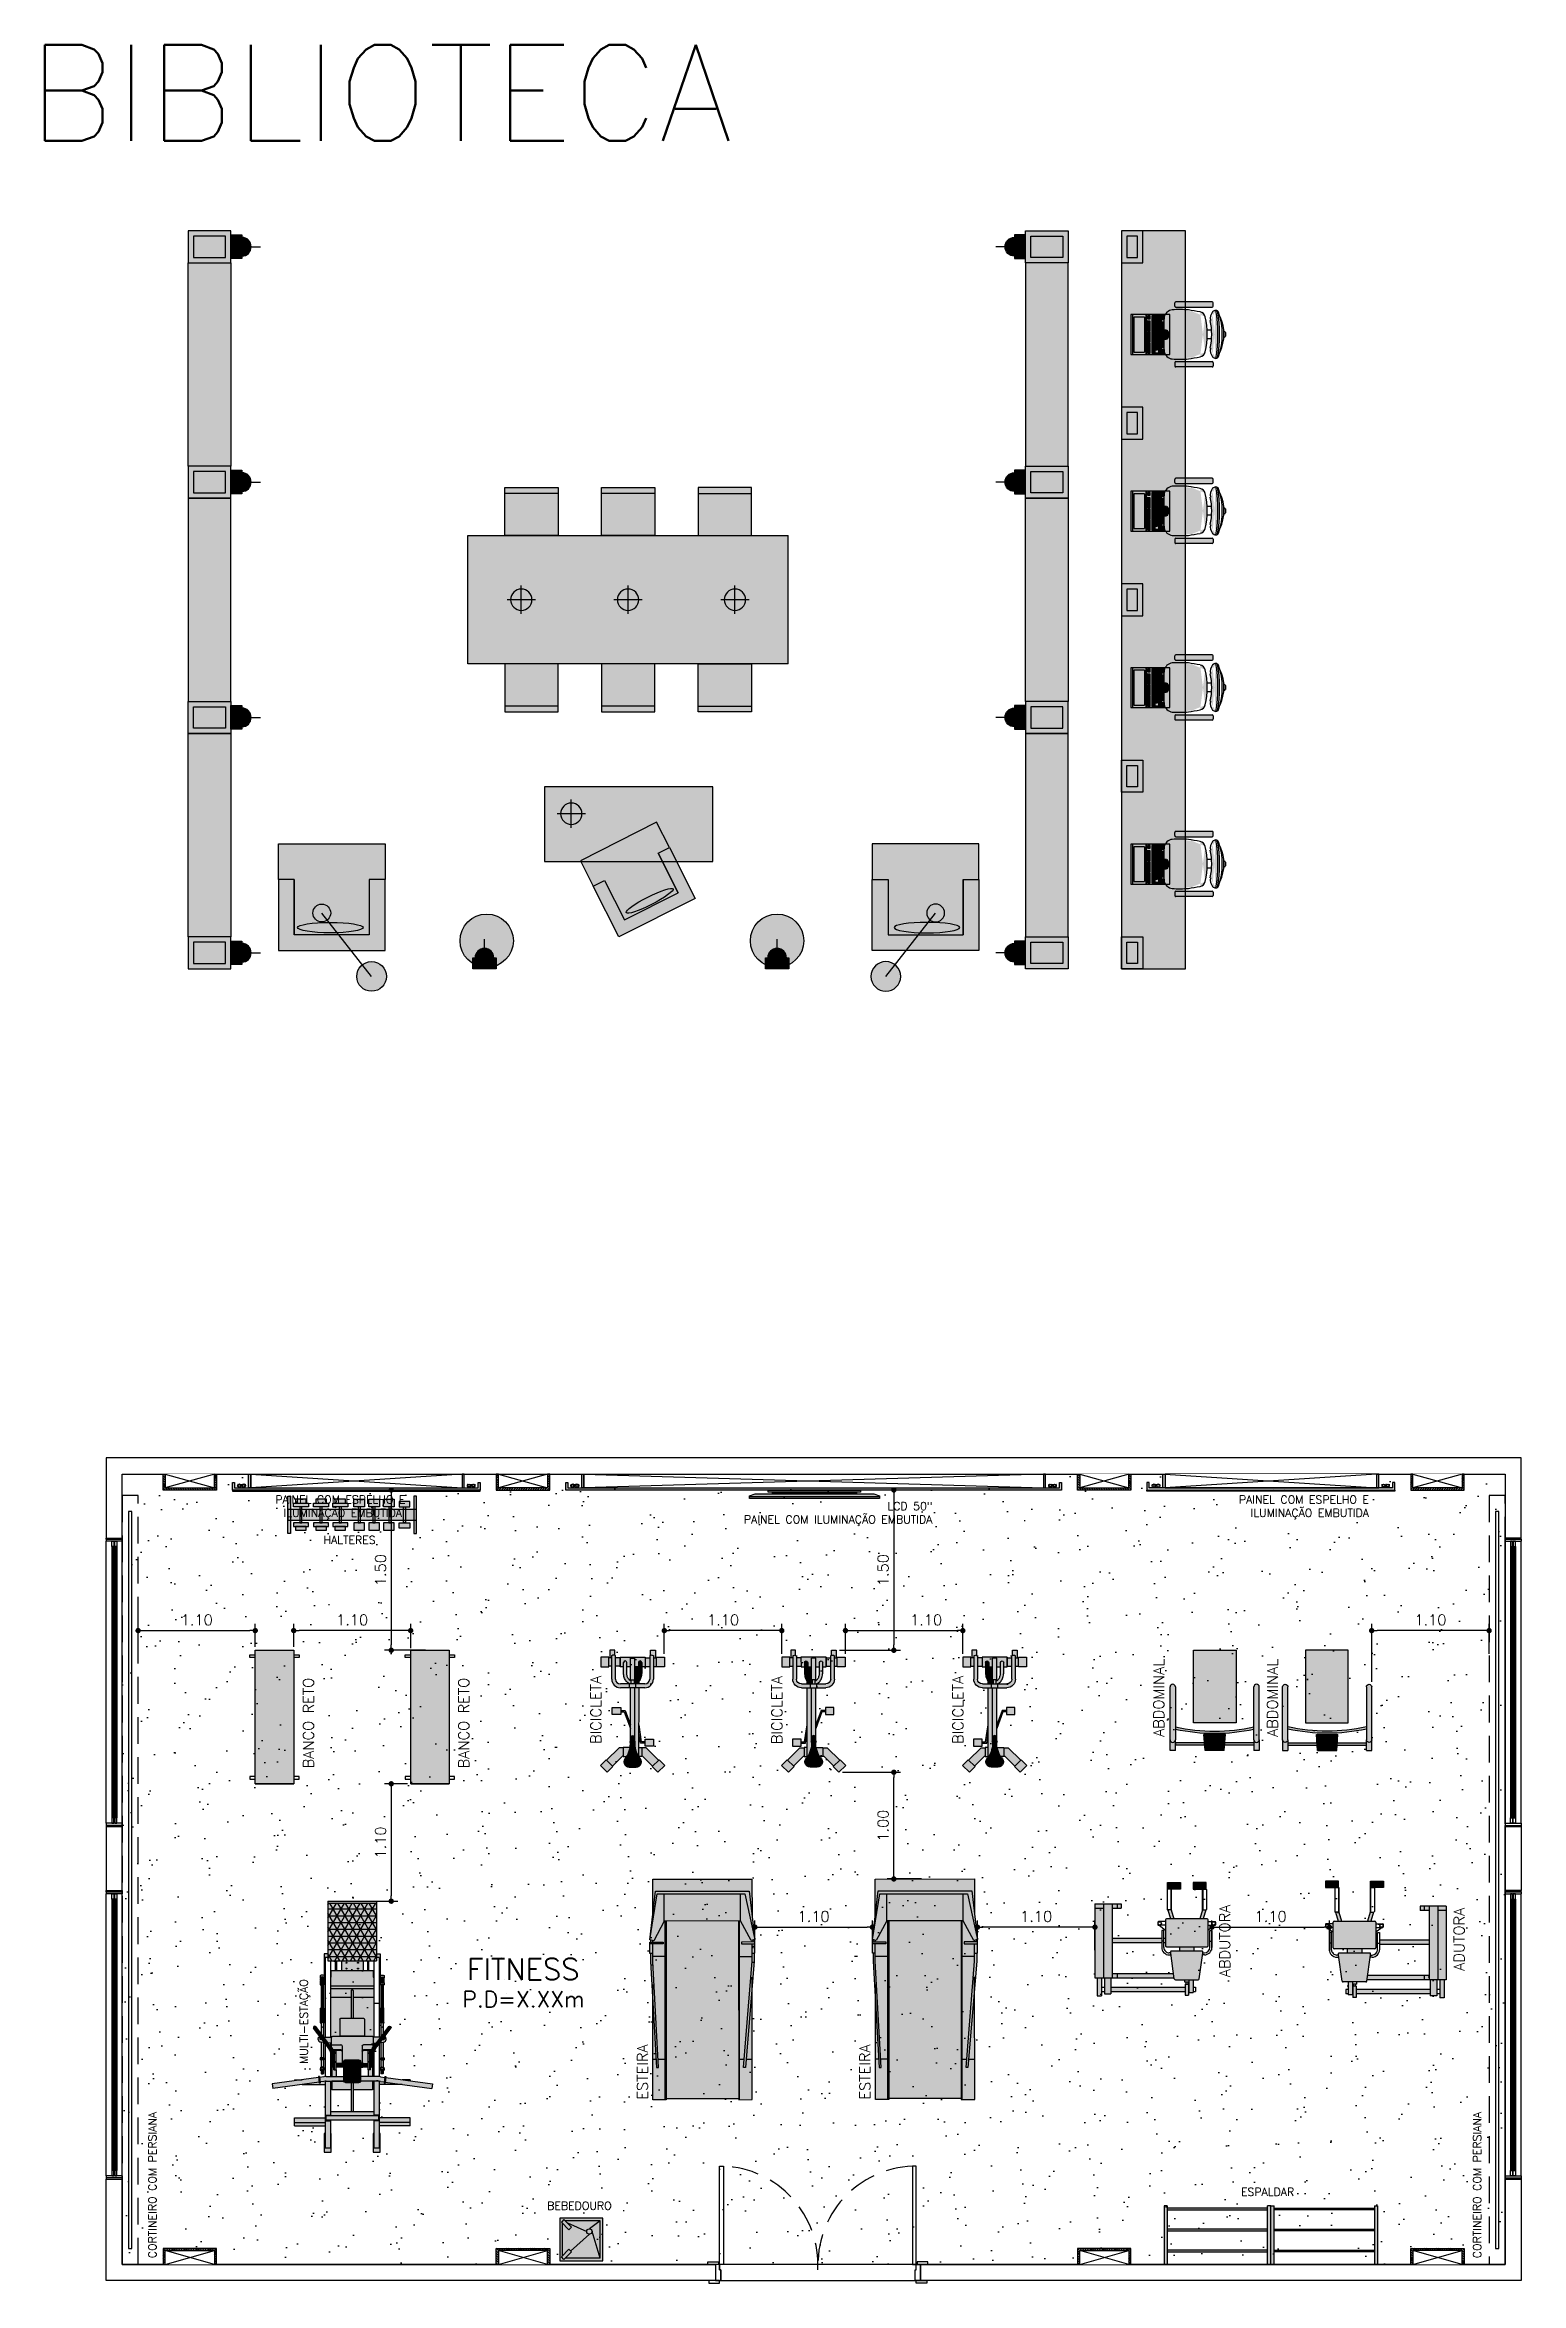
# Model space of a CAD drawing. Header units: inches. Extents: x -55 to 844, y -103 to 167.
# Drawn here: x 190.2 to 204.03, y -8.96 to 12 of the extents above; entities that cross this region are included whole.
import ezdxf

# ---------------------------------------------------------------- set-up
doc = ezdxf.new("R2010")
doc.units = ezdxf.units.IN
doc.header["$MEASUREMENT"] = 0
doc.set_wipeout_variables(frame=1)
doc.linetypes.add('HIDDEN', pattern=[0.375, 0.25, -0.125])
for name, color, linetype in [('AI-Caixilhos', 2, 'Continuous'), ('AI-Cotas', 12, 'Continuous'), ('AI-Hatch mob', 254, 'Continuous'), ('AI-Hatch piso', 252, 'Continuous'), ('AI-Mob', 2, 'Continuous'), ('AI-Pen 03', 3, 'Continuous'), ('AI-Pen 05', 5, 'Continuous'), ('AI-Piso', 1, 'Continuous'), ('AI-Produção', 1, 'Continuous'), ('AI-Proj', 1, 'HIDDEN'), ('AI-Texto acabamento', 1, 'Continuous')]:
    doc.layers.add(name, color=color, linetype=linetype)
doc.layers.add('AI-Texto Amb-Tit 1_100', color=4, linetype='Continuous', plot=False)
doc.layers.add('AI-Texto PD 1_100', color=2, linetype='Continuous', plot=False)
doc.styles.add('RS100', font='romans.shx', dxfattribs={"height": 0.2})
doc.styles.add('RS50', font='romans.shx', dxfattribs={"height": 0.1})
doc.dimstyles.new('Cota 50', dxfattribs={"dimscale": 0.05, "dimtxt": 0.1, "dimasz": 1, "dimexe": 1.25, "dimexo": 0.625, "dimgap": 1, "dimtad": 1, "dimzin": 4, "dimdsep": 46, "dimtxsty": 'RS50', "dimblk": 'DOT', "dimcen": 0.1, "dimclrd": 12, "dimclre": 12, "dimclrt": 2, "dimadec": 0, "dimazin": 0, "dimtfac": 1, "dimtix": 1, "dimtmove": 0, "dimatfit": 3, "dimldrblk": 'DOT', "dimfxl": 1.25, "dimarcsym": 0})

msp = doc.modelspace()

# ---------------------------------------------------------------- texts
at = {"layer": 'AI-Pen 03', "ltscale": 3, "insert": (190.049, 11.996), "char_height": 0.9, "width": 27.7537, "attachment_point": 1, "style": 'RS50'}
msp.add_mtext('BIBLIOTECA', dxfattribs=at)
at = {"layer": 'AI-Texto acabamento', "style": 'RS50'}
msp.add_text('BEBEDOURO', height=0.075, dxfattribs=at).set_placement((194.907, -8.271))
at = {"layer": 'AI-Texto acabamento', "char_height": 0.075, "style": 'RS50'}
for s, insert, width, attachment_point in [('LCD 50"\\PPAINEL COM ILUMINAÇÃO EMBUTIDA', (198.514, -1.646), 2.17922, 3), ('PAINEL COM ESPELHO E ILUMINAÇÃO EMBUTIDA', (202.602, -1.585), 1.91556, 3), ('\\pi0.69885;HALTERES', (192.114, -1.963), 1.91556, 1), ('\\pi0.95622;ESPALDAR', (200.447, -8.066), 2.44101, 1)]:
    msp.add_mtext(s, dxfattribs=dict(at, insert=insert, width=width, attachment_point=attachment_point))
at = {"layer": 'AI-Texto acabamento', "rotation": 90}
for s, insert, char_height, width, attachment_point, style in [('ABDOMINAL', (200.583, -3.846), 0.1, 2.54101, 1, 'RS100'), ('ABDOMINAL', (201.648, -3.846), 0.1, 2.54101, 1, 'RS100'), ('\\pi0.80384;BANCO RETO', (192.621, -4.943), 0.1, 2.54101, 1, 'RS100'), ('\\pi0.80384;BANCO RETO', (194.076, -4.943), 0.1, 2.54101, 1, 'RS100'), ('\\pi0.92765;BICICLETA', (195.313, -4.839), 0.1, 2.54101, 1, 'RS100'), ('\\pi0.92765;BICICLETA', (197.008, -4.84), 0.1, 2.54101, 1, 'RS100'), ('\\pi0.92765;BICICLETA', (198.703, -4.839), 0.1, 2.54101, 1, 'RS100'), ('ABDUTORA', (201.202, -6.095), 0.1, 2.54101, 1, 'RS100'), ('ADUTORA', (203.395, -6.034), 0.1, 2.54101, 1, 'RS100'), ('MULTI-ESTAÇÃO', (192.687, -6.906), 0.075, 0.5813, 7, 'RS50'), ('ESTEIRA', (195.749, -7.24), 0.1, 2.44101, 1, 'RS100'), ('ESTEIRA', (197.832, -7.24), 0.1, 2.44101, 1, 'RS100'), ('CORTINEIRO COM PERSIANA', (191.248, -8.724), 0.075, 3.87049, 7, 'RS50'), ('CORTINEIRO COM PERSIANA', (203.652, -8.724), 0.075, 3.87049, 7, 'RS50')]:
    msp.add_mtext(s, dxfattribs=dict(at, insert=insert, char_height=char_height, width=width, attachment_point=attachment_point, style=style))
at = {"layer": 'AI-Texto Amb-Tit 1_100', "insert": (194.156, -5.919), "char_height": 0.2, "width": 3.69087, "attachment_point": 1, "style": 'RS100'}
msp.add_mtext('FITNESS', dxfattribs=at)
at = {"layer": 'AI-Texto PD 1_100', "insert": (194.114, -6.225), "char_height": 0.15, "width": 1.16261, "attachment_point": 1, "style": 'RS100'}
msp.add_mtext('P.D=X.XXm', dxfattribs=at)

# ---------------------------------------------------------------- blocks, each defined once
blk = doc.blocks.new('CadeiraEscritório')
at = {"layer": 'AI-Hatch mob', "true_color": 0xdbceac}
h = blk.add_hatch(color=9, dxfattribs=at)
edge = h.paths.add_edge_path()
edge.add_ellipse((0.295, -0.465), major_axis=(0.00707, 0.00707), ratio=1, start_angle=225, end_angle=315, ccw=False)
edge.add_line((0.295, -0.475), (0.265, -0.475))
edge.add_ellipse((0.265, -0.465), major_axis=(0.00707, 0.00707), ratio=1, start_angle=135, end_angle=225, ccw=False)
edge.add_line((0.255, -0.465), (0.255, -0.125))
edge.add_ellipse((0.265, -0.125), major_axis=(0.00707, 0.00707), ratio=1, start_angle=45, end_angle=135, ccw=False)
edge.add_line((0.265, -0.115), (0.295, -0.115))
edge.add_ellipse((0.295, -0.125), major_axis=(0.00707, 0.00707), ratio=1, start_angle=315, end_angle=405, ccw=False)
edge.add_line((0.305, -0.125), (0.305, -0.465))
edge = h.paths.add_edge_path()
edge.add_ellipse((-0.295, -0.125), major_axis=(0.00707, 0.00707), ratio=1, start_angle=45, end_angle=135, ccw=False)
edge.add_line((-0.295, -0.115), (-0.265, -0.115))
edge.add_ellipse((-0.265, -0.125), major_axis=(0.00707, 0.00707), ratio=1, start_angle=315, end_angle=405, ccw=False)
edge.add_line((-0.255, -0.125), (-0.255, -0.465))
edge.add_ellipse((-0.265, -0.465), major_axis=(0.00707, 0.00707), ratio=1, start_angle=225, end_angle=315, ccw=False)
edge.add_line((-0.265, -0.475), (-0.295, -0.475))
edge.add_ellipse((-0.295, -0.465), major_axis=(0.00707, 0.00707), ratio=1, start_angle=135, end_angle=225, ccw=False)
edge.add_line((-0.305, -0.465), (-0.305, -0.125))
at = {"layer": 'AI-Hatch mob'}
h = blk.add_hatch(color=254, dxfattribs=at)
edge = h.paths.add_edge_path()
edge.add_ellipse((0.151, -0.248), major_axis=(-0.0424, 0.0424), ratio=1, start_angle=235.2008, end_angle=300.4707, ccw=False)
edge.add_ellipse((-5.862, -1.331), major_axis=(4.363, 4.363), ratio=1, start_angle=324.1732, end_angle=325.2008, ccw=False)
edge.add_ellipse((-1.006, -0.431), major_axis=(0.875, 0.875), ratio=1, start_angle=311.9008, end_angle=318.915, ccw=False)
edge.add_ellipse((0.145, -0.489), major_axis=(-0.0604, 0.0604), ratio=1, start_angle=145.2619, end_angle=218.4138, ccw=False)
edge.add_ellipse((0, 0.47), major_axis=(-0.746, 0.746), ratio=1, start_angle=126.2623, end_angle=143.7377, ccw=False)
edge.add_ellipse((-0.145, -0.489), major_axis=(0.0604, 0.0604), ratio=1, start_angle=141.5862, end_angle=214.7381, ccw=False)
edge.add_ellipse((1.006, -0.431), major_axis=(-0.875, 0.875), ratio=1, start_angle=41.085, end_angle=48.0992, ccw=False)
edge.add_ellipse((5.862, -1.331), major_axis=(4.363, 4.363), ratio=1, start_angle=124.7992, end_angle=125.8268, ccw=False)
edge.add_ellipse((-0.151, -0.248), major_axis=(-0.0424, 0.0424), ratio=1, start_angle=-30.4707, end_angle=34.7992, ccw=False)
edge.add_ellipse((0, -0.886), major_axis=(0.506, 0.506), ratio=1, start_angle=391.5509, end_angle=418.4491, ccw=False)
edge = h.paths.add_edge_path()
edge.add_ellipse((0, -0.779), major_axis=(0.46, 0.46), ratio=1, start_angle=33.5737, end_angle=56.4263)
edge.add_ellipse((-0.146, -0.04), major_axis=(0.0732, 0.0732), ratio=1, start_angle=185.8367, end_angle=234.3374, ccw=False)
edge.add_ellipse((-0.165, -0.082), major_axis=(0.0425, 0.0425), ratio=1, start_angle=142.6291, end_angle=174.8164, ccw=False)
edge.add_ellipse((0, -1.437), major_axis=(-0.966, 0.966), ratio=1, start_angle=305.5454, end_angle=324.4546, ccw=False)
edge.add_ellipse((0.165, -0.082), major_axis=(0.0425, 0.0425), ratio=1, start_angle=275.1836, end_angle=307.3709, ccw=False)
edge.add_ellipse((0.146, -0.04), major_axis=(-0.0732, 0.0732), ratio=1, start_angle=125.6626, end_angle=174.1633, ccw=False)
for p, q in [((-0.018, 0), (0.018, 0)), ((-0.305, -0.125), (-0.305, -0.465)), ((-0.265, -0.115), (-0.295, -0.115)), ((-0.255, -0.465), (-0.255, -0.125)), ((-0.04, -0.13), (-0.04, -0.172)), ((0.03, -0.015), (-0.03, -0.015)), ((-0.018, -0.004), (0.018, -0.004)), ((0.04, -0.131), (0.04, -0.172)), ((0.255, -0.465), (0.255, -0.125)), ((0.265, -0.115), (0.295, -0.115)), ((0.305, -0.125), (0.305, -0.465)), ((-0.265, -0.475), (-0.295, -0.475)), ((0.265, -0.475), (0.295, -0.475))]:
    blk.add_line(p, q)
for centre, radius, start, end in [((0.01, -0.035), 0.0446, 127.5549, 152.5659), ((-0.01, -0.035), 0.0446, 27.4341, 52.4451), ((-0.295, -0.125), 0.01, 90, 180), ((-0.265, -0.125), 0.01, 0, 90), ((-0.195, -0.092), 0.03, 114.1962, 175.8134), ((0, -1.437), 1.366, 80.5072, 99.4928), ((-0.165, -0.082), 0.0601, 187.6291, 219.8164), ((-0.216, -0.078), 0.005, 92.724, 145.9941), ((0, -1.363), 1.308, 80.4832, 99.5168), ((-0.146, -0.04), 0.103, 230.8367, 279.3374), ((-0.151, -0.248), 0.06, 102.1709, 169.7992), ((0, -0.671), 0.641, 71.1035, 108.8965), ((0, -0.886), 0.715, 76.7488, 103.2512), ((-0.001, -0.394), 0.38, 64.5677, 115.2398), ((0, -0.779), 0.65, 78.5737, 101.4263), ((0.146, -0.04), 0.103, 260.6626, 309.1633), ((0.151, -0.248), 0.06, 10.2008, 77.8291), ((0.195, -0.092), 0.03, 4.1866, 65.8038), ((0.165, -0.082), 0.0601, 320.1836, 352.2742), ((0.216, -0.078), 0.005, 34.0059, 87.276), ((0.265, -0.125), 0.01, 90, 180), ((0.295, -0.125), 0.01, 0, 90), ((1.006, -0.431), 1.238, 176.085, 183.0992), ((5.862, -1.331), 6.17, 169.7992, 170.8268), ((-5.862, -1.331), 6.17, 9.1732, 10.2008), ((-1.006, -0.431), 1.238, 356.9008, 3.915), ((-0.295, -0.465), 0.01, 180, 270), ((-0.265, -0.465), 0.01, 270, 0), ((-0.145, -0.489), 0.0855, 186.5862, 259.7381), ((0, 0.47), 1.055, 261.2623, 278.7377), ((0.145, -0.489), 0.0855, 280.2619, 353.4138), ((0.265, -0.465), 0.01, 180, 270), ((0.295, -0.465), 0.01, 270, 0)]:
    blk.add_arc(centre, radius, start, end)
blk = doc.blocks.new('POLT-80')
at = {"layer": 'AI-Hatch mob'}
for color, points in [(31, [(-0.267, 0.4), (-0.267, 0.281), (-0.681, 0.281), (-0.681, -0.281), (-0.267, -0.281), (-0.267, -0.4), (-0.8, -0.4), (-0.8, 0.4)]), (254, [(0, 0.4), (-0.267, 0.4), (-0.267, 0.281), (-0.681, 0.281), (-0.681, -0.281), (-0.267, -0.281), (-0.267, -0.4), (0, -0.4)])]:
    blk.add_hatch(color=color, dxfattribs=at).paths.add_polyline_path(points)
h = blk.add_hatch(color=31, dxfattribs=at)
edge = h.paths.add_edge_path()
edge.add_ellipse((-0.628, -0.01), major_axis=(0, 0.246), ratio=0.157895, start_angle=0, end_angle=360, ccw=False)
blk.add_line((-0.267, -0.281), (-0.681, -0.281))
at = {"ltscale": 3}
for points in [[(-0.267, 0.4), (-0.267, 0.281), (-0.681, 0.281), (-0.681, -0.281), (-0.267, -0.281), (-0.267, -0.4), (-0.8, -0.4), (-0.8, 0.4)], [(0, 0.4), (-0.267, 0.4), (-0.267, 0.281), (-0.681, 0.281), (-0.681, -0.281), (-0.267, -0.281), (-0.267, -0.4), (0, -0.4)]]:
    blk.add_lwpolyline(points, close=True, dxfattribs=at)
at = {"extrusion": (0, 0, -1)}
blk.add_ellipse((-0.628, -0.01), major_axis=(0, 0.246), ratio=0.157895, start_param=4.712389, end_param=10.995574, dxfattribs=at)
blk = doc.blocks.new('arand')
at = {"layer": 'AI-Hatch mob'}
h = blk.add_hatch(color=255, dxfattribs=at)
h.paths.add_polyline_path([(0, 0.11), (-0.103, 0.11), (-0.103, -0.11), (0, -0.11)])
h.paths.add_polyline_path([(-0.103, 0.088, 0.414214), (-0.191, 0), (-0.103, 0)])
h.paths.add_polyline_path([(-0.103, -0.088), (-0.103, 0), (-0.191, 0, 0.414214)])
at = {"color": 1}
blk.add_line((-0.103, 0), (-0.277, 0), dxfattribs=at)
blk.add_lwpolyline([(-0.103, 0.11), (0, 0.11), (0, -0.11), (-0.103, -0.11)], close=True, dxfattribs=at)
blk.add_arc((-0.103, 0), 0.0878, 90, 270, dxfattribs=at)
blk = doc.blocks.new('mes-bibi')
at = {"layer": 'AI-Hatch mob', "true_color": 0xd3bf96}
h = blk.add_hatch(color=9, dxfattribs=at)
h.dxf.hatch_style = 1
h.paths.add_polyline_path([(2.655, 0.395), (2.655, 0.45), (2.155, 0.45), (2.155, 0.395)])
h.paths.add_polyline_path([(1.75, 0.395), (1.75, 0.45), (1.25, 0.45), (1.25, 0.395)])
h.paths.add_polyline_path([(0.345, 0.45), (0.345, 0.395), (0.845, 0.395), (0.845, 0.45)])
h.paths.add_polyline_path([(0.845, -1.65), (0.845, -1.595), (0.345, -1.595), (0.345, -1.65)])
h.paths.add_polyline_path([(1.75, -1.65), (1.75, -1.595), (1.25, -1.595), (1.25, -1.65)])
h.paths.add_polyline_path([(2.655, -1.65), (2.655, -1.595), (2.155, -1.595), (2.155, -1.65)])
at = {"layer": 'AI-Hatch mob'}
for points in [[(0.345, 0.395), (0.345, 0), (0.845, 0), (0.845, 0.395)], [(1.25, 0.395), (1.25, 0), (1.75, 0), (1.75, 0.395)], [(2.155, 0.395), (2.155, 0), (2.655, 0), (2.655, 0.395)], [(0.845, -1.595), (0.845, -1.2), (0.345, -1.2), (0.345, -1.595)], [(1.75, -1.595), (1.75, -1.2), (1.25, -1.2), (1.25, -1.595)], [(2.655, -1.595), (2.655, -1.2), (2.155, -1.2), (2.155, -1.595)]]:
    blk.add_hatch(color=254, dxfattribs=at).paths.add_polyline_path(points)
at = {"layer": 'AI-Hatch mob', "true_color": 0xd3bf96}
h = blk.add_hatch(color=9, dxfattribs=at)
h.dxf.hatch_style = 1
h.paths.add_polyline_path([(3, -1.2), (3, 0), (0, 0), (0, -1.2)])
for p, q in [((0.845, 0.395), (0.345, 0.395)), ((1.75, 0.395), (1.25, 0.395)), ((2.155, 0.395), (2.655, 0.395)), ((0, -1.2), (0, 0)), ((0, 0), (3, 0)), ((3, -1.2), (3, 0)), ((3, -1.2), (0, -1.2)), ((0.845, -1.595), (0.345, -1.595)), ((1.75, -1.595), (1.25, -1.595)), ((2.155, -1.595), (2.655, -1.595))]:
    blk.add_line(p, q)
for points in [[(0.345, 0), (0.345, 0.45), (0.845, 0.45), (0.845, 0)], [(1.25, 0), (1.25, 0.45), (1.75, 0.45), (1.75, 0)], [(2.655, 0), (2.655, 0.45), (2.155, 0.45), (2.155, 0)], [(0.345, -1.2), (0.345, -1.65), (0.845, -1.65), (0.845, -1.2)], [(1.25, -1.2), (1.25, -1.65), (1.75, -1.65), (1.75, -1.2)], [(2.655, -1.2), (2.655, -1.65), (2.155, -1.65), (2.155, -1.2)]]:
    blk.add_lwpolyline(points, close=True)
blk = doc.blocks.new('LumináriaMesa3')
at = {"layer": 'AI-Hatch mob'}
h = blk.add_hatch(color=255, dxfattribs=at)
h.paths.add_polyline_path([(-0.004, -0.1, 1), (0.004, 0.1, 1)])
h.paths.add_polyline_path([(-0.316, -0.503, 1), (-0.311, -0.383, 1)])
blk.add_line((0, 0), (-0.314, -0.443))
for centre, radius in [((0, 0), 0.1), ((-0.314, -0.443), 0.06)]:
    blk.add_circle(centre, radius)
blk = doc.blocks.new('LUSTR')
at = {"layer": 'AI-Mob', "ltscale": 0.5}
for p, q in [((-0.133, 0), (0.133, 0)), ((0, -0.133), (0, 0.133))]:
    blk.add_line(p, q, dxfattribs=at)
blk.add_circle((0, 0), 0.1, dxfattribs=at)
blk = doc.blocks.new('LAPTOP1')
at = {"layer": 'AI-Hatch mob'}
blk.add_hatch(color=255, dxfattribs=at).paths.add_polyline_path([(-0.187, 0.364), (-0.187, 0), (0.187, 0), (0.187, 0.364)])
for p, q in [((-0.043, 0.339), (0.043, 0.339)), ((-0.187, 0.144), (-0.128, 0.144)), ((-0.187, 0.141), (-0.128, 0.141)), ((-0.187, 0.015), (0.187, 0.015)), ((0.163, 0.206), (-0.163, 0.206)), ((-0.163, 0.202), (0.163, 0.202)), ((-0.163, 0.129), (-0.163, 0.027)), ((-0.163, 0.129), (0.163, 0.129)), ((-0.163, 0.027), (0.163, 0.027)), ((-0.068, 0.144), (0.068, 0.144)), ((-0.068, 0.141), (0.068, 0.141)), ((0.128, 0.144), (0.187, 0.144)), ((0.128, 0.141), (0.187, 0.141)), ((0.163, 0.027), (0.163, 0.129))]:
    blk.add_line(p, q)
for points in [[(-0.187, 0.364), (-0.187, 0), (0.187, 0), (0.187, 0.364)], [(-0.175, 0.312), (-0.175, 0.197), (0.175, 0.197), (0.175, 0.312)], [(-0.172, 0.309), (-0.172, 0.289), (-0.14, 0.289), (-0.14, 0.309)], [(-0.172, 0.287), (-0.172, 0.266), (-0.122, 0.266), (-0.122, 0.287)], [(-0.172, 0.264), (-0.172, 0.244), (-0.133, 0.244), (-0.133, 0.264)], [(-0.172, 0.242), (-0.172, 0.222), (-0.14, 0.222), (-0.14, 0.242)], [(-0.172, 0.22), (-0.172, 0.199), (-0.152, 0.199), (-0.152, 0.22)], [(-0.169, 0.305), (-0.169, 0.291), (-0.144, 0.291), (-0.144, 0.305)], [(-0.169, 0.283), (-0.169, 0.268), (-0.125, 0.268), (-0.125, 0.283)], [(-0.169, 0.261), (-0.169, 0.246), (-0.137, 0.246), (-0.137, 0.261)], [(-0.169, 0.238), (-0.169, 0.224), (-0.144, 0.224), (-0.144, 0.238)], [(-0.169, 0.216), (-0.169, 0.201), (-0.155, 0.201), (-0.155, 0.216)], [(-0.149, 0.22), (-0.149, 0.199), (-0.129, 0.199), (-0.129, 0.22)], [(-0.146, 0.216), (-0.146, 0.201), (-0.132, 0.201), (-0.132, 0.216)], [(-0.138, 0.242), (-0.138, 0.222), (-0.117, 0.222), (-0.117, 0.242)], [(-0.134, 0.238), (-0.134, 0.224), (-0.121, 0.224), (-0.121, 0.238)], [(-0.131, 0.264), (-0.131, 0.244), (-0.11, 0.244), (-0.11, 0.264)], [(-0.127, 0.261), (-0.127, 0.246), (-0.114, 0.246), (-0.114, 0.261)], [(-0.126, 0.22), (-0.126, 0.199), (-0.105, 0.199), (-0.105, 0.22)], [(-0.122, 0.216), (-0.122, 0.201), (-0.109, 0.201), (-0.109, 0.216)], [(-0.119, 0.287), (-0.119, 0.266), (-0.099, 0.266), (-0.099, 0.287)], [(-0.118, 0.309), (-0.118, 0.289), (-0.086, 0.289), (-0.086, 0.309)], [(-0.116, 0.283), (-0.116, 0.268), (-0.102, 0.268), (-0.102, 0.283)], [(-0.115, 0.242), (-0.115, 0.222), (-0.094, 0.222), (-0.094, 0.242)], [(-0.114, 0.305), (-0.114, 0.291), (-0.089, 0.291), (-0.089, 0.305)], [(-0.111, 0.238), (-0.111, 0.224), (-0.098, 0.224), (-0.098, 0.238)], [(-0.108, 0.264), (-0.108, 0.244), (-0.087, 0.244), (-0.087, 0.264)], [(-0.104, 0.261), (-0.104, 0.246), (-0.091, 0.246), (-0.091, 0.261)], [(-0.103, 0.22), (-0.103, 0.199), (-0.082, 0.199), (-0.082, 0.22)], [(-0.099, 0.216), (-0.099, 0.201), (-0.086, 0.201), (-0.086, 0.216)], [(-0.096, 0.287), (-0.096, 0.266), (-0.075, 0.266), (-0.075, 0.287)], [(-0.092, 0.283), (-0.092, 0.268), (-0.079, 0.268), (-0.079, 0.283)], [(-0.091, 0.242), (-0.091, 0.222), (-0.071, 0.222), (-0.071, 0.242)], [(-0.088, 0.238), (-0.088, 0.224), (-0.074, 0.224), (-0.074, 0.238)], [(-0.085, 0.264), (-0.085, 0.244), (-0.064, 0.244), (-0.064, 0.264)], [(-0.083, 0.309), (-0.083, 0.289), (0.083, 0.289), (0.083, 0.309)], [(-0.081, 0.261), (-0.081, 0.246), (-0.068, 0.246), (-0.068, 0.261)], [(-0.08, 0.305), (-0.08, 0.291), (0.079, 0.291), (0.079, 0.305)], [(-0.08, 0.22), (-0.08, 0.199), (-0.059, 0.199), (-0.059, 0.22)], [(-0.076, 0.216), (-0.076, 0.201), (-0.063, 0.201), (-0.063, 0.216)], [(-0.073, 0.287), (-0.073, 0.266), (-0.052, 0.266), (-0.052, 0.287)], [(-0.069, 0.283), (-0.069, 0.268), (-0.056, 0.268), (-0.056, 0.283)], [(-0.068, 0.242), (-0.068, 0.222), (-0.047, 0.222), (-0.047, 0.242)], [(-0.065, 0.238), (-0.065, 0.224), (-0.051, 0.224), (-0.051, 0.238)], [(-0.062, 0.264), (-0.062, 0.244), (-0.041, 0.244), (-0.041, 0.264)], [(-0.058, 0.261), (-0.058, 0.246), (-0.044, 0.246), (-0.044, 0.261)], [(-0.057, 0.22), (-0.057, 0.199), (-0.036, 0.199), (-0.036, 0.22)], [(-0.053, 0.216), (-0.053, 0.201), (-0.04, 0.201), (-0.04, 0.216)], [(-0.05, 0.287), (-0.05, 0.266), (-0.029, 0.266), (-0.029, 0.287)], [(-0.046, 0.283), (-0.046, 0.268), (-0.033, 0.268), (-0.033, 0.283)], [(-0.045, 0.242), (-0.045, 0.222), (-0.024, 0.222), (-0.024, 0.242)], [(-0.043, 0.333), (-0.043, 0.319), (-0.003, 0.319), (-0.003, 0.333)], [(-0.041, 0.238), (-0.041, 0.224), (-0.028, 0.224), (-0.028, 0.238)], [(-0.038, 0.264), (-0.038, 0.244), (-0.018, 0.244), (-0.018, 0.264)], [(-0.035, 0.261), (-0.035, 0.246), (-0.021, 0.246), (-0.021, 0.261)], [(-0.034, 0.22), (-0.034, 0.199), (-0.013, 0.199), (-0.013, 0.22)], [(-0.03, 0.216), (-0.03, 0.201), (-0.016, 0.201), (-0.016, 0.216)], [(-0.027, 0.287), (-0.027, 0.266), (-0.006, 0.266), (-0.006, 0.287)], [(-0.023, 0.283), (-0.023, 0.268), (-0.01, 0.268), (-0.01, 0.283)], [(-0.022, 0.242), (-0.022, 0.222), (-0.001, 0.222), (-0.001, 0.242)], [(-0.018, 0.238), (-0.018, 0.224), (-0.005, 0.224), (-0.005, 0.238)], [(-0.015, 0.264), (-0.015, 0.244), (0.006, 0.244), (0.006, 0.264)], [(-0.012, 0.261), (-0.012, 0.246), (0.002, 0.246), (0.002, 0.261)], [(-0.01, 0.22), (-0.01, 0.199), (0.01, 0.199), (0.01, 0.22)], [(-0.007, 0.216), (-0.007, 0.201), (0.007, 0.201), (0.007, 0.216)], [(-0.004, 0.287), (-0.004, 0.266), (0.017, 0.266), (0.017, 0.287)], [(0, 0.283), (0, 0.268), (0.014, 0.268), (0.014, 0.283)], [(0.001, 0.242), (0.001, 0.222), (0.022, 0.222), (0.022, 0.242)], [(0.003, 0.333), (0.003, 0.319), (0.043, 0.319), (0.043, 0.333)], [(0.005, 0.238), (0.005, 0.224), (0.018, 0.224), (0.018, 0.238)], [(0.008, 0.264), (0.008, 0.244), (0.029, 0.244), (0.029, 0.264)], [(0.012, 0.261), (0.012, 0.246), (0.025, 0.246), (0.025, 0.261)], [(0.013, 0.22), (0.013, 0.199), (0.034, 0.199), (0.034, 0.22)], [(0.016, 0.216), (0.016, 0.201), (0.03, 0.201), (0.03, 0.216)], [(0.02, 0.287), (0.02, 0.266), (0.04, 0.266), (0.04, 0.287)], [(0.023, 0.283), (0.023, 0.268), (0.037, 0.268), (0.037, 0.283)], [(0.024, 0.242), (0.024, 0.222), (0.045, 0.222), (0.045, 0.242)], [(0.028, 0.238), (0.028, 0.224), (0.041, 0.224), (0.041, 0.238)], [(0.031, 0.264), (0.031, 0.244), (0.052, 0.244), (0.052, 0.264)], [(0.035, 0.261), (0.035, 0.246), (0.048, 0.246), (0.048, 0.261)], [(0.036, 0.22), (0.036, 0.199), (0.057, 0.199), (0.057, 0.22)], [(0.04, 0.216), (0.04, 0.201), (0.053, 0.201), (0.053, 0.216)], [(0.043, 0.287), (0.043, 0.266), (0.064, 0.266), (0.064, 0.287)], [(0.046, 0.283), (0.046, 0.268), (0.06, 0.268), (0.06, 0.283)], [(0.048, 0.242), (0.048, 0.222), (0.068, 0.222), (0.068, 0.242)], [(0.051, 0.238), (0.051, 0.224), (0.065, 0.224), (0.065, 0.238)], [(0.054, 0.264), (0.054, 0.244), (0.075, 0.244), (0.075, 0.264)], [(0.058, 0.261), (0.058, 0.246), (0.071, 0.246), (0.071, 0.261)], [(0.059, 0.22), (0.059, 0.199), (0.08, 0.199), (0.08, 0.22)], [(0.063, 0.216), (0.063, 0.201), (0.076, 0.201), (0.076, 0.216)], [(0.066, 0.287), (0.066, 0.266), (0.087, 0.266), (0.087, 0.287)], [(0.07, 0.283), (0.07, 0.268), (0.083, 0.268), (0.083, 0.283)], [(0.071, 0.242), (0.071, 0.222), (0.091, 0.222), (0.091, 0.242)], [(0.074, 0.238), (0.074, 0.224), (0.088, 0.224), (0.088, 0.238)], [(0.077, 0.264), (0.077, 0.244), (0.098, 0.244), (0.098, 0.264)], [(0.081, 0.261), (0.081, 0.246), (0.094, 0.246), (0.094, 0.261)], [(0.082, 0.22), (0.082, 0.199), (0.103, 0.199), (0.103, 0.22)], [(0.086, 0.309), (0.086, 0.289), (0.118, 0.289), (0.118, 0.309)], [(0.086, 0.216), (0.086, 0.201), (0.099, 0.201), (0.099, 0.216)], [(0.089, 0.305), (0.089, 0.291), (0.114, 0.291), (0.114, 0.305)], [(0.089, 0.287), (0.089, 0.266), (0.11, 0.266), (0.11, 0.287)], [(0.093, 0.283), (0.093, 0.268), (0.106, 0.268), (0.106, 0.283)], [(0.094, 0.242), (0.094, 0.222), (0.115, 0.222), (0.115, 0.242)], [(0.098, 0.238), (0.098, 0.224), (0.111, 0.224), (0.111, 0.238)], [(0.101, 0.264), (0.101, 0.244), (0.121, 0.244), (0.121, 0.264)], [(0.104, 0.261), (0.104, 0.246), (0.118, 0.246), (0.118, 0.261)], [(0.105, 0.22), (0.105, 0.199), (0.126, 0.199), (0.126, 0.22)], [(0.109, 0.216), (0.109, 0.201), (0.122, 0.201), (0.122, 0.216)], [(0.112, 0.287), (0.112, 0.266), (0.173, 0.266), (0.173, 0.287)], [(0.116, 0.283), (0.116, 0.268), (0.169, 0.268), (0.169, 0.283)], [(0.117, 0.242), (0.117, 0.222), (0.138, 0.222), (0.138, 0.242)], [(0.121, 0.238), (0.121, 0.224), (0.134, 0.224), (0.134, 0.238)], [(0.124, 0.264), (0.124, 0.244), (0.14, 0.244), (0.14, 0.222), (0.173, 0.222), (0.173, 0.264)], [(0.127, 0.261), (0.127, 0.246), (0.144, 0.246), (0.144, 0.224), (0.169, 0.224), (0.169, 0.261)], [(0.129, 0.22), (0.129, 0.199), (0.149, 0.199), (0.149, 0.22)], [(0.132, 0.216), (0.132, 0.201), (0.146, 0.201), (0.146, 0.216)], [(0.14, 0.309), (0.14, 0.289), (0.173, 0.289), (0.173, 0.309)], [(0.144, 0.305), (0.144, 0.291), (0.169, 0.291), (0.169, 0.305)], [(0.152, 0.22), (0.152, 0.199), (0.173, 0.199), (0.173, 0.22)], [(0.155, 0.216), (0.155, 0.201), (0.169, 0.201), (0.169, 0.216)], [(-0.175, 0.181), (-0.175, 0.156), (-0.149, 0.156), (-0.149, 0.181)], [(-0.172, 0.179), (-0.172, 0.158), (-0.152, 0.158), (-0.152, 0.179)], [(-0.169, 0.175), (-0.169, 0.16), (-0.155, 0.16), (-0.155, 0.175)], [(-0.128, 0.153), (-0.128, 0.135), (-0.068, 0.135), (-0.068, 0.153)], [(-0.125, 0.181), (-0.125, 0.156), (-0.03, 0.156), (-0.03, 0.181)], [(-0.125, 0.15), (-0.125, 0.138), (-0.071, 0.138), (-0.071, 0.15)], [(-0.123, 0.179), (-0.123, 0.158), (-0.102, 0.158), (-0.102, 0.179)], [(-0.119, 0.175), (-0.119, 0.16), (-0.106, 0.16), (-0.106, 0.175)], [(-0.1, 0.179), (-0.1, 0.158), (-0.079, 0.158), (-0.079, 0.179)], [(-0.096, 0.175), (-0.096, 0.16), (-0.082, 0.16), (-0.082, 0.175)], [(-0.076, 0.179), (-0.076, 0.158), (-0.056, 0.158), (-0.056, 0.179)], [(-0.073, 0.175), (-0.073, 0.16), (-0.059, 0.16), (-0.059, 0.175)], [(-0.053, 0.179), (-0.053, 0.158), (-0.032, 0.158), (-0.032, 0.179)], [(-0.049, 0.175), (-0.049, 0.16), (-0.036, 0.16), (-0.036, 0.175)], [(-0.022, 0.181), (-0.022, 0.156), (0.072, 0.156), (0.072, 0.181)], [(-0.02, 0.179), (-0.02, 0.158), (0.001, 0.158), (0.001, 0.179)], [(-0.016, 0.175), (-0.016, 0.16), (-0.003, 0.16), (-0.003, 0.175)], [(0.003, 0.179), (0.003, 0.158), (0.024, 0.158), (0.024, 0.179)], [(0.007, 0.175), (0.007, 0.16), (0.02, 0.16), (0.02, 0.175)], [(0.026, 0.179), (0.026, 0.158), (0.047, 0.158), (0.047, 0.179)], [(0.03, 0.175), (0.03, 0.16), (0.043, 0.16), (0.043, 0.175)], [(0.049, 0.179), (0.049, 0.158), (0.07, 0.158), (0.07, 0.179)], [(0.053, 0.175), (0.053, 0.16), (0.066, 0.16), (0.066, 0.175)], [(0.068, 0.153), (0.068, 0.135), (0.128, 0.135), (0.128, 0.153)], [(0.08, 0.181), (0.08, 0.156), (0.175, 0.156), (0.175, 0.181)], [(0.082, 0.179), (0.082, 0.158), (0.103, 0.158), (0.103, 0.179)], [(0.086, 0.175), (0.086, 0.16), (0.099, 0.16), (0.099, 0.175)], [(0.105, 0.179), (0.105, 0.158), (0.126, 0.158), (0.126, 0.179)], [(0.109, 0.175), (0.109, 0.16), (0.122, 0.16), (0.122, 0.175)], [(0.129, 0.179), (0.129, 0.158), (0.149, 0.158), (0.149, 0.179)], [(0.132, 0.175), (0.132, 0.16), (0.146, 0.16), (0.146, 0.175)], [(0.152, 0.179), (0.152, 0.158), (0.173, 0.158), (0.173, 0.179)], [(0.155, 0.175), (0.155, 0.16), (0.169, 0.16), (0.169, 0.175)]]:
    blk.add_lwpolyline(points, close=True)
for points in [[(-0.172, 0.309), (-0.169, 0.305)], [(-0.169, 0.291), (-0.172, 0.289)], [(-0.172, 0.287), (-0.169, 0.283)], [(-0.169, 0.268), (-0.172, 0.266)], [(-0.172, 0.264), (-0.169, 0.261)], [(-0.169, 0.246), (-0.172, 0.244)], [(-0.172, 0.242), (-0.169, 0.238)], [(-0.169, 0.224), (-0.172, 0.222)], [(-0.172, 0.22), (-0.169, 0.216)], [(-0.155, 0.216), (-0.152, 0.22)], [(-0.149, 0.22), (-0.146, 0.216)], [(-0.144, 0.305), (-0.14, 0.309)], [(-0.144, 0.291), (-0.14, 0.289)], [(-0.144, 0.238), (-0.14, 0.242)], [(-0.144, 0.224), (-0.14, 0.222)], [(-0.138, 0.242), (-0.134, 0.238)], [(-0.134, 0.224), (-0.138, 0.222)], [(-0.137, 0.261), (-0.133, 0.264)], [(-0.137, 0.246), (-0.133, 0.244)], [(-0.132, 0.216), (-0.129, 0.22)], [(-0.131, 0.264), (-0.127, 0.261)], [(-0.127, 0.246), (-0.131, 0.244)], [(-0.126, 0.22), (-0.122, 0.216)], [(-0.125, 0.283), (-0.122, 0.287)], [(-0.125, 0.268), (-0.122, 0.266)], [(-0.121, 0.238), (-0.117, 0.242)], [(-0.121, 0.224), (-0.117, 0.222)], [(-0.119, 0.287), (-0.116, 0.283)], [(-0.116, 0.268), (-0.119, 0.266)], [(-0.118, 0.309), (-0.114, 0.305)], [(-0.114, 0.291), (-0.118, 0.289)], [(-0.115, 0.242), (-0.111, 0.238)], [(-0.111, 0.224), (-0.115, 0.222)], [(-0.114, 0.261), (-0.11, 0.264)], [(-0.114, 0.246), (-0.11, 0.244)], [(-0.109, 0.216), (-0.105, 0.22)], [(-0.108, 0.264), (-0.104, 0.261)], [(-0.104, 0.246), (-0.108, 0.244)], [(-0.103, 0.22), (-0.099, 0.216)], [(-0.102, 0.283), (-0.099, 0.287)], [(-0.102, 0.268), (-0.099, 0.266)], [(-0.098, 0.238), (-0.094, 0.242)], [(-0.098, 0.224), (-0.094, 0.222)], [(-0.096, 0.287), (-0.092, 0.283)], [(-0.092, 0.268), (-0.096, 0.266)], [(-0.091, 0.261), (-0.087, 0.264)], [(-0.091, 0.246), (-0.087, 0.244)], [(-0.091, 0.242), (-0.088, 0.238)], [(-0.088, 0.224), (-0.091, 0.222)], [(-0.089, 0.305), (-0.086, 0.309)], [(-0.089, 0.291), (-0.086, 0.289)], [(-0.086, 0.216), (-0.082, 0.22)], [(-0.085, 0.264), (-0.081, 0.261)], [(-0.081, 0.246), (-0.085, 0.244)], [(-0.083, 0.309), (-0.08, 0.305)], [(-0.08, 0.291), (-0.083, 0.289)], [(-0.08, 0.22), (-0.076, 0.216)], [(-0.079, 0.283), (-0.075, 0.287)], [(-0.079, 0.268), (-0.075, 0.266)], [(-0.074, 0.238), (-0.071, 0.242)], [(-0.074, 0.224), (-0.071, 0.222)], [(-0.073, 0.287), (-0.069, 0.283)], [(-0.069, 0.268), (-0.073, 0.266)], [(-0.068, 0.261), (-0.064, 0.264)], [(-0.068, 0.246), (-0.064, 0.244)], [(-0.068, 0.242), (-0.065, 0.238)], [(-0.065, 0.224), (-0.068, 0.222)], [(-0.063, 0.216), (-0.059, 0.22)], [(-0.062, 0.264), (-0.058, 0.261)], [(-0.058, 0.246), (-0.062, 0.244)], [(-0.057, 0.22), (-0.053, 0.216)], [(-0.056, 0.283), (-0.052, 0.287)], [(-0.056, 0.268), (-0.052, 0.266)], [(-0.051, 0.238), (-0.047, 0.242)], [(-0.051, 0.224), (-0.047, 0.222)], [(-0.05, 0.287), (-0.046, 0.283)], [(-0.046, 0.268), (-0.05, 0.266)], [(-0.045, 0.242), (-0.041, 0.238)], [(-0.041, 0.224), (-0.045, 0.222)], [(-0.044, 0.261), (-0.041, 0.264)], [(-0.044, 0.246), (-0.041, 0.244)], [(-0.04, 0.216), (-0.036, 0.22)], [(-0.038, 0.264), (-0.035, 0.261)], [(-0.035, 0.246), (-0.038, 0.244)], [(-0.034, 0.22), (-0.03, 0.216)], [(-0.033, 0.283), (-0.029, 0.287)], [(-0.033, 0.268), (-0.029, 0.266)], [(-0.028, 0.238), (-0.024, 0.242)], [(-0.028, 0.224), (-0.024, 0.222)], [(-0.027, 0.287), (-0.023, 0.283)], [(-0.023, 0.268), (-0.027, 0.266)], [(-0.022, 0.242), (-0.018, 0.238)], [(-0.018, 0.224), (-0.022, 0.222)], [(-0.021, 0.261), (-0.018, 0.264)], [(-0.021, 0.246), (-0.018, 0.244)], [(-0.016, 0.216), (-0.013, 0.22)], [(-0.015, 0.264), (-0.012, 0.261)], [(-0.012, 0.246), (-0.015, 0.244)], [(-0.01, 0.283), (-0.006, 0.287)], [(-0.01, 0.268), (-0.006, 0.266)], [(-0.01, 0.22), (-0.007, 0.216)], [(-0.005, 0.238), (-0.001, 0.242)], [(-0.005, 0.224), (-0.001, 0.222)], [(-0.004, 0.287), (0, 0.283)], [(0, 0.268), (-0.004, 0.266)], [(0.001, 0.242), (0.005, 0.238)], [(0.005, 0.224), (0.001, 0.222)], [(0.002, 0.261), (0.006, 0.264)], [(0.002, 0.246), (0.006, 0.244)], [(0.007, 0.216), (0.01, 0.22)], [(0.008, 0.264), (0.012, 0.261)], [(0.012, 0.246), (0.008, 0.244)], [(0.013, 0.22), (0.016, 0.216)], [(0.014, 0.283), (0.017, 0.287)], [(0.014, 0.268), (0.017, 0.266)], [(0.018, 0.238), (0.022, 0.242)], [(0.018, 0.224), (0.022, 0.222)], [(0.02, 0.287), (0.023, 0.283)], [(0.023, 0.268), (0.02, 0.266)], [(0.024, 0.242), (0.028, 0.238)], [(0.028, 0.224), (0.024, 0.222)], [(0.025, 0.261), (0.029, 0.264)], [(0.025, 0.246), (0.029, 0.244)], [(0.03, 0.216), (0.034, 0.22)], [(0.031, 0.264), (0.035, 0.261)], [(0.035, 0.246), (0.031, 0.244)], [(0.036, 0.22), (0.04, 0.216)], [(0.037, 0.283), (0.04, 0.287)], [(0.037, 0.268), (0.04, 0.266)], [(0.041, 0.238), (0.045, 0.242)], [(0.041, 0.224), (0.045, 0.222)], [(0.043, 0.287), (0.046, 0.283)], [(0.046, 0.268), (0.043, 0.266)], [(0.048, 0.261), (0.052, 0.264)], [(0.048, 0.246), (0.052, 0.244)], [(0.048, 0.242), (0.051, 0.238)], [(0.051, 0.224), (0.048, 0.222)], [(0.053, 0.216), (0.057, 0.22)], [(0.054, 0.264), (0.058, 0.261)], [(0.058, 0.246), (0.054, 0.244)], [(0.059, 0.22), (0.063, 0.216)], [(0.06, 0.283), (0.064, 0.287)], [(0.06, 0.268), (0.064, 0.266)], [(0.065, 0.238), (0.068, 0.242)], [(0.065, 0.224), (0.068, 0.222)], [(0.066, 0.287), (0.07, 0.283)], [(0.07, 0.268), (0.066, 0.266)], [(0.071, 0.261), (0.075, 0.264)], [(0.071, 0.246), (0.075, 0.244)], [(0.071, 0.242), (0.074, 0.238)], [(0.074, 0.224), (0.071, 0.222)], [(0.076, 0.216), (0.08, 0.22)], [(0.077, 0.264), (0.081, 0.261)], [(0.081, 0.246), (0.077, 0.244)], [(0.079, 0.305), (0.083, 0.309)], [(0.079, 0.291), (0.083, 0.289)], [(0.082, 0.22), (0.086, 0.216)], [(0.083, 0.283), (0.087, 0.287)], [(0.083, 0.268), (0.087, 0.266)], [(0.086, 0.309), (0.089, 0.305)], [(0.089, 0.291), (0.086, 0.289)], [(0.088, 0.238), (0.091, 0.242)], [(0.088, 0.224), (0.091, 0.222)], [(0.089, 0.287), (0.093, 0.283)], [(0.093, 0.268), (0.089, 0.266)], [(0.094, 0.261), (0.098, 0.264)], [(0.094, 0.246), (0.098, 0.244)], [(0.094, 0.242), (0.098, 0.238)], [(0.098, 0.224), (0.094, 0.222)], [(0.099, 0.216), (0.103, 0.22)], [(0.101, 0.264), (0.104, 0.261)], [(0.104, 0.246), (0.101, 0.244)], [(0.105, 0.22), (0.109, 0.216)], [(0.106, 0.283), (0.11, 0.287)], [(0.106, 0.268), (0.11, 0.266)], [(0.111, 0.238), (0.115, 0.242)], [(0.111, 0.224), (0.115, 0.222)], [(0.112, 0.287), (0.116, 0.283)], [(0.116, 0.268), (0.112, 0.266)], [(0.114, 0.305), (0.118, 0.309)], [(0.114, 0.291), (0.118, 0.289)], [(0.117, 0.242), (0.121, 0.238)], [(0.121, 0.224), (0.117, 0.222)], [(0.118, 0.261), (0.121, 0.264)], [(0.118, 0.246), (0.121, 0.244)], [(0.122, 0.216), (0.126, 0.22)], [(0.124, 0.264), (0.127, 0.261)], [(0.124, 0.244), (0.127, 0.246)], [(0.129, 0.22), (0.132, 0.216)], [(0.134, 0.238), (0.138, 0.242)], [(0.134, 0.224), (0.138, 0.222)], [(0.14, 0.309), (0.144, 0.305)], [(0.144, 0.291), (0.14, 0.289)], [(0.14, 0.244), (0.144, 0.246)], [(0.14, 0.222), (0.144, 0.224)], [(0.146, 0.216), (0.149, 0.22)], [(0.152, 0.22), (0.155, 0.216)], [(0.169, 0.305), (0.173, 0.309)], [(0.169, 0.291), (0.173, 0.289)], [(0.169, 0.283), (0.173, 0.287)], [(0.169, 0.268), (0.173, 0.266)], [(0.169, 0.261), (0.173, 0.264)], [(0.169, 0.224), (0.173, 0.222)], [(0.169, 0.216), (0.173, 0.22)], [(-0.169, 0.201), (-0.172, 0.199)], [(-0.172, 0.179), (-0.169, 0.175)], [(-0.169, 0.16), (-0.172, 0.158)], [(-0.155, 0.201), (-0.152, 0.199)], [(-0.155, 0.175), (-0.152, 0.179)], [(-0.155, 0.16), (-0.152, 0.158)], [(-0.146, 0.201), (-0.149, 0.199)], [(-0.132, 0.201), (-0.129, 0.199)], [(-0.122, 0.201), (-0.126, 0.199)], [(-0.123, 0.179), (-0.119, 0.175)], [(-0.119, 0.16), (-0.123, 0.158)], [(-0.109, 0.201), (-0.105, 0.199)], [(-0.106, 0.175), (-0.102, 0.179)], [(-0.106, 0.16), (-0.102, 0.158)], [(-0.099, 0.201), (-0.103, 0.199)], [(-0.1, 0.179), (-0.096, 0.175)], [(-0.096, 0.16), (-0.1, 0.158)], [(-0.086, 0.201), (-0.082, 0.199)], [(-0.082, 0.175), (-0.079, 0.179)], [(-0.082, 0.16), (-0.079, 0.158)], [(-0.076, 0.201), (-0.08, 0.199)], [(-0.076, 0.179), (-0.073, 0.175)], [(-0.073, 0.16), (-0.076, 0.158)], [(-0.063, 0.201), (-0.059, 0.199)], [(-0.059, 0.175), (-0.056, 0.179)], [(-0.059, 0.16), (-0.056, 0.158)], [(-0.053, 0.201), (-0.057, 0.199)], [(-0.053, 0.179), (-0.049, 0.175)], [(-0.049, 0.16), (-0.053, 0.158)], [(-0.04, 0.201), (-0.036, 0.199)], [(-0.036, 0.175), (-0.032, 0.179)], [(-0.036, 0.16), (-0.032, 0.158)], [(-0.03, 0.201), (-0.034, 0.199)], [(-0.02, 0.179), (-0.016, 0.175)], [(-0.016, 0.16), (-0.02, 0.158)], [(-0.016, 0.201), (-0.013, 0.199)], [(-0.007, 0.201), (-0.01, 0.199)], [(-0.003, 0.175), (0.001, 0.179)], [(-0.003, 0.16), (0.001, 0.158)], [(0.003, 0.179), (0.007, 0.175)], [(0.007, 0.16), (0.003, 0.158)], [(0.007, 0.201), (0.01, 0.199)], [(0.016, 0.201), (0.013, 0.199)], [(0.02, 0.175), (0.024, 0.179)], [(0.02, 0.16), (0.024, 0.158)], [(0.026, 0.179), (0.03, 0.175)], [(0.03, 0.16), (0.026, 0.158)], [(0.03, 0.201), (0.034, 0.199)], [(0.04, 0.201), (0.036, 0.199)], [(0.043, 0.175), (0.047, 0.179)], [(0.043, 0.16), (0.047, 0.158)], [(0.049, 0.179), (0.053, 0.175)], [(0.053, 0.16), (0.049, 0.158)], [(0.053, 0.201), (0.057, 0.199)], [(0.063, 0.201), (0.059, 0.199)], [(0.066, 0.175), (0.07, 0.179)], [(0.066, 0.16), (0.07, 0.158)], [(0.071, 0.15), (0.071, 0.138), (0.125, 0.138), (0.125, 0.15), (0.071, 0.15)], [(0.076, 0.201), (0.08, 0.199)], [(0.086, 0.201), (0.082, 0.199)], [(0.082, 0.179), (0.086, 0.175)], [(0.086, 0.16), (0.082, 0.158)], [(0.099, 0.201), (0.103, 0.199)], [(0.099, 0.175), (0.103, 0.179)], [(0.099, 0.16), (0.103, 0.158)], [(0.109, 0.201), (0.105, 0.199)], [(0.105, 0.179), (0.109, 0.175)], [(0.109, 0.16), (0.105, 0.158)], [(0.122, 0.201), (0.126, 0.199)], [(0.122, 0.175), (0.126, 0.179)], [(0.122, 0.16), (0.126, 0.158)], [(0.132, 0.201), (0.129, 0.199)], [(0.129, 0.179), (0.132, 0.175)], [(0.132, 0.16), (0.129, 0.158)], [(0.146, 0.201), (0.149, 0.199)], [(0.146, 0.175), (0.149, 0.179)], [(0.146, 0.16), (0.149, 0.158)], [(0.155, 0.201), (0.152, 0.199)], [(0.152, 0.179), (0.155, 0.175)], [(0.155, 0.16), (0.152, 0.158)], [(0.169, 0.201), (0.173, 0.199)], [(0.169, 0.175), (0.173, 0.179)], [(0.169, 0.16), (0.173, 0.158)]]:
    blk.add_lwpolyline(points)
blk.add_arc((0, 0.297), 0.0602, 44.7569, 135.2431)
blk = doc.blocks.new('LÂMPADA T5-CORTE')
for p, q in [((-0.004, 0), (-0.004, -0.003)), ((-0.004, 0), (-0.004, -0.003)), ((0, 0), (0, -0.003)), ((0, 0), (0, -0.003)), ((-0.015, -0.032), (-0.016, -0.033)), ((-0.015, -0.034), (-0.016, -0.033)), ((-0.014, -0.033), (-0.015, -0.034)), ((-0.01, -0.003), (-0.01, -0.005)), ((-0.002, -0.003), (-0.01, -0.003)), ((-0.008, -0.004), (-0.008, -0.006)), ((-0.002, -0.004), (-0.008, -0.004)), ((-0.002, -0.003), (0.005, -0.003)), ((-0.002, -0.004), (0.004, -0.004)), ((0.004, -0.004), (0.004, -0.006)), ((0.005, -0.003), (0.005, -0.005)), ((0.01, -0.033), (0.011, -0.034)), ((0.011, -0.032), (0.012, -0.033)), ((0.011, -0.034), (0.012, -0.033))]:
    blk.add_line(p, q)
at = {"color": 253}
for p, q in [((0.036, 0), (0.036, -0.003)), ((0.036, 0), (0.036, -0.003)), ((0.04, 0), (0.04, -0.003)), ((0.04, 0), (0.04, -0.003)), ((0.025, -0.032), (0.024, -0.033)), ((0.025, -0.034), (0.024, -0.033)), ((0.026, -0.033), (0.025, -0.034)), ((0.03, -0.003), (0.03, -0.005)), ((0.038, -0.003), (0.03, -0.003)), ((0.032, -0.004), (0.032, -0.006)), ((0.038, -0.004), (0.032, -0.004)), ((0.038, -0.003), (0.045, -0.003)), ((0.038, -0.004), (0.044, -0.004)), ((0.044, -0.004), (0.044, -0.006)), ((0.045, -0.003), (0.045, -0.005)), ((0.05, -0.033), (0.051, -0.034)), ((0.051, -0.032), (0.052, -0.033)), ((0.051, -0.034), (0.052, -0.033))]:
    blk.add_line(p, q, dxfattribs=at)
at = {"extrusion": (0, 0, -1)}
for radius in [0.0136, 0.0124, 0.0113]:
    blk.add_circle((0.002, -0.02), radius, dxfattribs=at)
at = {"color": 253, "extrusion": (0, 0, -1)}
for radius in [0.0136, 0.0124, 0.0113]:
    blk.add_circle((-0.038, -0.02), radius, dxfattribs=at)
at = {"extrusion": (0, 0, -1)}
for radius, start, end in [(0.0173, 319.096, 64.6642), (0.0161, 319.096, 67.4235), (0.0161, 112.5765, 220.904), (0.0173, 115.3358, 220.904)]:
    blk.add_arc((0.002, -0.02), radius, start, end, dxfattribs=at)
for centre, radius, start, end in [((-0.015, -0.032), 0.00124, 315, 40.904), ((-0.002, 0.003), 0.00834, 243.2214, 296.7786), ((0.011, -0.032), 0.00124, 139.096, 225)]:
    blk.add_arc(centre, radius, start, end)
at = {"color": 253, "extrusion": (0, 0, -1)}
for radius, start, end in [(0.0173, 319.096, 64.6642), (0.0161, 319.096, 67.4235), (0.0161, 112.5765, 220.904), (0.0173, 115.3358, 220.904)]:
    blk.add_arc((-0.038, -0.02), radius, start, end, dxfattribs=at)
at = {"color": 253}
for centre, radius, start, end in [((0.025, -0.032), 0.00124, 315, 40.904), ((0.038, 0.003), 0.00834, 243.2214, 296.7786), ((0.051, -0.032), 0.00124, 139.096, 225)]:
    blk.add_arc(centre, radius, start, end, dxfattribs=at)
blk = doc.blocks.new('*U95')
blk.add_lwpolyline([(0.02, 0), (4.322, 0), (4.322, 0.13), (0.02, 0.13)], close=True)
blk.add_wipeout([(0.02, 0), (4.322, 0), (4.322, 0.13), (0.02, 0.13)])
at = {"layer": 'AI-Hatch mob', "true_color": 0xd3bf96}
h = blk.add_hatch(color=9, dxfattribs=at)
h.paths.add_polyline_path([(0.02, 0.13), (0, 0.13), (0, 0), (0.02, 0)])
h.paths.add_polyline_path([(4.492, 0.08), (4.492, 0.15), (-0.15, 0.15), (-0.15, 0.08), (-0.13, 0.08), (-0.13, 0.13), (4.472, 0.13), (4.472, 0.08)])
h.paths.add_polyline_path([(4.322, 0.13), (4.342, 0.13), (4.342, 0), (4.322, 0)])
blk.add_lwpolyline([(4.492, 0.08), (4.492, 0.15), (-0.15, 0.15), (-0.15, 0.08), (-0.13, 0.08), (-0.13, 0.13), (4.472, 0.13), (4.472, 0.08), (4.492, 0.08)])
for points in [[(0.02, 0.13), (0, 0.13), (0, 0), (0.02, 0)], [(4.322, 0.13), (4.342, 0.13), (4.342, 0), (4.322, 0)]]:
    blk.add_lwpolyline(points, close=True)
at = {"layer": 'AI-Produção'}
for p, q in [((0.02, 0), (4.322, 0.13)), ((4.322, 0), (0.02, 0.13))]:
    blk.add_line(p, q, dxfattribs=at)
at = {"layer": 'AI-Produção', "xscale": -1}
blk.add_blockref('LÂMPADA T5-CORTE', (-0.047, 0.13), dxfattribs=at)
at = {"layer": 'AI-Produção'}
blk.add_blockref('LÂMPADA T5-CORTE', (4.389, 0.13), dxfattribs=at)
blk = doc.blocks.new('*U96')
at = {"layer": 'AI-Hatch mob'}
h = blk.add_hatch(color=253, dxfattribs=at)
h.set_gradient(color1=(173, 173, 173), rotation=45, tint=1, name='CYLINDER')
h.paths.add_polyline_path([(0.898, 0.01), (0.898, 0), (2.32, 0), (2.32, 0.01)])
h = blk.add_hatch(dxfattribs=at)
h.set_pattern_fill('AR-RROOF', color=252, scale=0.15, angle=45, style=0)
h.set_pattern_definition([(45, (0.46553, 0), (0.127279, 0.339411), [2.25, -0.3, 0.75, -0.15]), (45, (0.55356, 0.1941), (-0.247134, 0.035002), [0.45, -0.0495, 0.9, -0.1125]), (45, (0.4284, 0.14319), (0.480479, 0.6226075), [1.2, -0.21, 0.6, -0.15])])
h.paths.add_polyline_path([(0.898, 0.01), (0.898, 0), (2.32, 0), (2.32, 0.01)])
blk.add_lwpolyline([(0, 0.01), (2.32, 0.01), (2.32, 0), (0, 0)], close=True)
blk = doc.blocks.new('cadeira adutora')
at = {"layer": 'AI-Hatch mob', "true_color": 0xede8c4}
h = blk.add_hatch(color=254, dxfattribs=at)
h.paths.add_polyline_path([(-0.868, 0.233), (-0.868, 0.193), (-0.338, 0.193), (-0.333, 0.233)])
h.paths.add_polyline_path([(-0.449, -0.137), (-0.449, -0.097), (-0.914, -0.097), (-0.914, -0.137)])
h.paths.add_polyline_path([(-0.229, 0.323), (-0.229, 0.363), (-0.924, 0.363), (-0.924, 0.323)])
h.paths.add_polyline_path([(-0.924, 0.383), (-0.984, 0.383), (-0.984, 0.233), (-0.924, 0.233)])
h.paths.add_polyline_path([(-1.054, 0.233), (-1.014, 0.233), (-1.014, 0.403), (-1.054, 0.403)])
h.paths.add_polyline_path([(-0.868, 0.193), (-0.868, 0.233), (-0.914, 0.233), (-0.914, 0.193)])
h.paths.add_polyline_path([(-0.828, -0.457), (-0.828, -0.417), (-0.868, -0.417), (-0.868, -0.457)])
h.paths.add_polyline_path([(-0.868, -0.457), (-0.868, -0.417), (-0.914, -0.417), (-0.914, -0.457)])
h.paths.add_polyline_path([(-1.074, -0.417), (-1.074, -0.457), (-0.994, -0.457), (-0.994, -0.417)])
h.paths.add_polyline_path([(-0.336, -0.317), (-0.367, -0.317), (-0.393, -0.401), (-0.361, -0.401)])
h.paths.add_polyline_path([(-0.062, -0.317), (-0.093, -0.317), (-0.068, -0.401), (-0.036, -0.401)])
h.paths.add_polyline_path([(-0.282, -0.017), (-0.282, -0.057), (-0.147, -0.057), (-0.147, -0.017)])
h.paths.add_polyline_path([(-0.194, 0.253), (-0.154, 0.253), (-0.154, 0.373), (-0.194, 0.373)])
h.paths.add_polyline_path([(-0.229, 0.293), (-0.199, 0.293), (-0.199, 0.398), (-0.229, 0.398)])
at = {"layer": 'AI-Hatch mob'}
h = blk.add_hatch(color=255, dxfattribs=at)
h.paths.add_polyline_path([(-0.994, -0.457), (-0.914, -0.457), (-0.914, 0.233), (-0.994, 0.233)])
h.paths.add_polyline_path([(-1.074, -0.417), (-0.994, -0.417), (-0.994, 0.233), (-1.074, 0.233)])
for color, points in [(254, [(-0.098, 0.245, 0.354236), (-0.108, 0.253), (-0.321, 0.253, 0.354236), (-0.331, 0.245), (-0.364, 0.003), (-0.364, -0.012, 0.414214), (-0.359, -0.017), (-0.069, -0.017, 0.414214), (-0.064, -0.012), (-0.064, 0.003)]), (8, [(-0.365, -0.691), (-0.365, -0.631), (-0.395, -0.631), (-0.48, -0.631), (-0.48, -0.691)]), (8, [(-0.064, -0.631), (-0.064, -0.691), (0.051, -0.691), (0.051, -0.631)])]:
    blk.add_hatch(color=color, dxfattribs=at).paths.add_polyline_path(points)
h = blk.add_hatch(color=254, dxfattribs=at)
edge = h.paths.add_edge_path()
edge.add_arc((-0.404, -0.307), 0.01, 180, 270)
edge.add_line((-0.404, -0.317), (-0.024, -0.317))
edge.add_arc((-0.024, -0.307), 0.01, 270, 360)
edge.add_line((-0.014, -0.307), (-0.014, -0.067))
edge.add_arc((-0.024, -0.067), 0.01, 0, 90)
edge.add_line((-0.024, -0.057), (-0.404, -0.057))
edge.add_arc((-0.404, -0.067), 0.01, 90, 180)
edge.add_line((-0.414, -0.067), (-0.414, -0.307))
for p, q in [((-1.074, 0.233), (-0.333, 0.233)), ((-1.074, -0.457), (-1.074, 0.233)), ((-1.054, 0.233), (-1.054, 0.403)), ((-1.054, 0.403), (-1.014, 0.403)), ((-1.014, 0.233), (-1.014, 0.403)), ((-1.014, 0.363), (-0.984, 0.363)), ((-1.014, 0.323), (-0.984, 0.323)), ((-0.994, -0.457), (-0.994, 0.233)), ((-0.984, 0.233), (-0.984, 0.383)), ((-0.984, 0.383), (-0.924, 0.383)), ((-0.924, 0.233), (-0.924, 0.383)), ((-0.924, 0.363), (-0.229, 0.363)), ((-0.924, 0.323), (-0.229, 0.323)), ((-0.914, -0.457), (-0.914, 0.233)), ((-0.868, 0.193), (-0.868, 0.233)), ((-0.331, 0.245), (-0.364, 0.003)), ((-0.321, 0.253), (-0.108, 0.253)), ((-0.234, 0.253), (-0.234, 0.273)), ((-0.234, 0.273), (-0.194, 0.273)), ((-0.229, 0.398), (-0.199, 0.398)), ((-0.229, 0.293), (-0.229, 0.398)), ((-0.229, 0.293), (-0.199, 0.293)), ((-0.224, 0.273), (-0.224, 0.293)), ((-0.204, 0.273), (-0.204, 0.293)), ((-0.199, 0.293), (-0.199, 0.398)), ((-0.199, 0.363), (-0.194, 0.363)), ((-0.199, 0.323), (-0.194, 0.323)), ((-0.194, 0.253), (-0.194, 0.373)), ((-0.194, 0.373), (-0.154, 0.373)), ((-0.194, 0.253), (-0.194, 0.273)), ((-0.154, 0.253), (-0.154, 0.373)), ((-0.154, 0.363), (-0.134, 0.363)), ((-0.154, 0.323), (-0.134, 0.323)), ((-0.134, 0.323), (-0.134, 0.363)), ((-0.098, 0.245), (-0.064, 0.003)), ((-0.914, 0.193), (-0.338, 0.193)), ((-0.379, 0.021), (-0.362, 0.021)), ((-0.364, 0.001), (-0.379, 0.001)), ((-0.364, 0.003), (-0.364, -0.012)), ((-0.049, 0.021), (-0.067, 0.021)), ((-0.064, 0.003), (-0.064, -0.012)), ((-0.064, 0.001), (-0.049, 0.001)), ((-0.914, -0.097), (-0.449, -0.097)), ((-0.914, -0.137), (-0.449, -0.137)), ((-0.449, -0.209), (-0.449, -0.049)), ((-0.429, -0.109), (-0.449, -0.109)), ((-0.429, -0.209), (-0.449, -0.209)), ((-0.429, -0.049), (-0.429, -0.209)), ((-0.429, -0.097), (-0.414, -0.097)), ((-0.429, -0.137), (-0.414, -0.137)), ((-0.414, -0.307), (-0.414, -0.067)), ((-0.404, -0.057), (-0.024, -0.057)), ((-0.359, -0.017), (-0.069, -0.017)), ((-0.282, -0.057), (-0.282, -0.017)), ((-0.147, -0.057), (-0.147, -0.017)), ((-0.014, -0.067), (-0.014, -0.307)), ((0.001, -0.049), (0.001, -0.209)), ((0.001, -0.109), (0.021, -0.109)), ((0.001, -0.209), (0.021, -0.209)), ((0.021, -0.209), (0.021, -0.049)), ((-1.074, -0.417), (-0.994, -0.417)), ((-0.914, -0.417), (-0.828, -0.417)), ((-0.868, -0.457), (-0.868, -0.417)), ((-0.828, -0.457), (-0.828, -0.417)), ((-0.484, -0.287), (-0.484, -0.262)), ((-0.414, -0.257), (-0.479, -0.257)), ((-0.414, -0.292), (-0.479, -0.292)), ((-0.473, -0.257), (-0.414, -0.213)), ((-0.024, -0.317), (-0.404, -0.317)), ((-0.4, -0.516), (-0.4, -0.406)), ((-0.36, -0.401), (-0.395, -0.401)), ((-0.393, -0.401), (-0.367, -0.317)), ((-0.365, -0.631), (-0.365, -0.401)), ((-0.361, -0.401), (-0.336, -0.317)), ((-0.36, -0.631), (-0.36, -0.401)), ((-0.068, -0.401), (-0.093, -0.317)), ((-0.069, -0.401), (-0.034, -0.401)), ((-0.069, -0.631), (-0.069, -0.401)), ((-0.064, -0.631), (-0.064, -0.401)), ((-0.036, -0.401), (-0.062, -0.317)), ((-0.029, -0.516), (-0.029, -0.406)), ((0.044, -0.257), (-0.014, -0.213)), ((-0.014, -0.257), (0.051, -0.257)), ((-0.014, -0.292), (0.051, -0.292)), ((0.056, -0.287), (0.056, -0.262)), ((-1.074, -0.457), (-0.828, -0.457)), ((-0.4, -0.626), (-0.4, -0.516)), ((-0.029, -0.626), (-0.029, -0.516)), ((-0.485, -0.631), (-0.365, -0.631)), ((-0.485, -0.691), (-0.485, -0.631)), ((-0.365, -0.691), (-0.485, -0.691)), ((-0.48, -0.691), (-0.48, -0.631)), ((-0.36, -0.631), (-0.395, -0.631)), ((-0.365, -0.631), (-0.365, -0.691)), ((-0.069, -0.631), (-0.034, -0.631)), ((-0.064, -0.631), (-0.064, -0.691)), ((0.056, -0.631), (-0.064, -0.631)), ((-0.064, -0.691), (0.056, -0.691)), ((0.051, -0.691), (0.051, -0.631)), ((0.056, -0.691), (0.056, -0.631))]:
    blk.add_line(p, q)
for centre in [(-0.467, -0.274), (0.038, -0.274)]:
    blk.add_circle(centre, 0.015)
for centre, radius, start, end in [((-0.321, 0.243), 0.01, 90, 168.0239), ((-0.108, 0.243), 0.01, 11.9761, 90), ((-0.379, -0.049), 0.07, 90, 180), ((-0.379, -0.049), 0.05, 90, 180), ((-0.049, -0.049), 0.07, 360, 90), ((-0.049, -0.049), 0.05, 360, 90), ((-0.404, -0.067), 0.01, 90, 180), ((-0.359, -0.012), 0.005, 180, 270), ((-0.069, -0.012), 0.005, 270, 360), ((-0.024, -0.067), 0.01, 0, 90), ((-0.479, -0.262), 0.005, 90, 180), ((-0.479, -0.287), 0.005, 180, 270), ((-0.404, -0.307), 0.01, 180, 270), ((-0.395, -0.406), 0.005, 90, 180), ((-0.034, -0.406), 0.005, 360, 90), ((-0.024, -0.307), 0.01, 270, 360), ((0.051, -0.262), 0.005, 360, 90), ((0.051, -0.287), 0.005, 270, 360), ((-0.395, -0.626), 0.005, 180, 270), ((-0.034, -0.626), 0.005, 270, 360)]:
    blk.add_arc(centre, radius, start, end)
blk = doc.blocks.new('cadeira abdutora')
at = {"layer": 'AI-Hatch mob'}
for color, points in [(8, [(-1.03, 0.12), (-0.97, 0.12), (-0.97, 0.09), (-0.97, 0.005), (-1.03, 0.005)]), (254, [(-0.128, 0.057, -0.354236), (-0.12, 0.047), (-0.12, -0.167, -0.354236), (-0.128, -0.177), (-0.37, -0.21), (-0.385, -0.21, -0.414214), (-0.39, -0.205), (-0.39, 0.085, -0.414214), (-0.385, 0.09), (-0.37, 0.09)]), (8, [(-1.03, -0.24), (-0.97, -0.24), (-0.97, -0.21), (-0.97, -0.125), (-1.03, -0.125)])]:
    blk.add_hatch(color=color, dxfattribs=at).paths.add_polyline_path(points)
at = {"layer": 'AI-Hatch mob', "true_color": 0xede8c4}
h = blk.add_hatch(color=254, dxfattribs=at)
h.paths.add_polyline_path([(-0.14, -0.713), (-0.18, -0.713), (-0.18, -0.184), (-0.14, -0.178)])
h.paths.add_polyline_path([(-0.51, -0.295), (-0.47, -0.295), (-0.47, -0.76), (-0.51, -0.76)])
h.paths.add_polyline_path([(-0.05, -0.075), (-0.01, -0.075), (-0.01, -0.77), (-0.05, -0.77)])
h.paths.add_polyline_path([(0.01, -0.77), (0.01, -0.83), (-0.14, -0.83), (-0.14, -0.77)])
h.paths.add_polyline_path([(-0.14, -0.9), (-0.14, -0.86), (0.03, -0.86), (0.03, -0.9)])
h.paths.add_polyline_path([(-0.18, -0.713), (-0.14, -0.713), (-0.14, -0.76), (-0.18, -0.76)])
h.paths.add_polyline_path([(-0.83, -0.673), (-0.79, -0.673), (-0.79, -0.713), (-0.83, -0.713)])
h.paths.add_polyline_path([(-0.83, -0.713), (-0.79, -0.713), (-0.79, -0.76), (-0.83, -0.76)])
h.paths.add_polyline_path([(-0.79, -0.92), (-0.83, -0.92), (-0.83, -0.84), (-0.79, -0.84)])
h.paths.add_polyline_path([(-0.69, -0.181), (-0.69, -0.213), (-0.774, -0.238), (-0.774, -0.207)])
h.paths.add_polyline_path([(-0.69, 0.093), (-0.69, 0.061), (-0.774, 0.087), (-0.774, 0.118)])
h.paths.add_polyline_path([(-0.39, -0.128), (-0.43, -0.128), (-0.43, 0.007), (-0.39, 0.007)])
h.paths.add_polyline_path([(-0.12, -0.04), (-0.12, 0), (0, 0), (0, -0.04)])
h.paths.add_polyline_path([(-0.08, -0.075), (-0.08, -0.045), (0.025, -0.045), (0.025, -0.075)])
at = {"layer": 'AI-Hatch mob'}
h = blk.add_hatch(color=254, dxfattribs=at)
edge = h.paths.add_edge_path()
edge.add_arc((-0.68, -0.25), 0.01, 180, 270)
edge.add_line((-0.68, -0.26), (-0.44, -0.26))
edge.add_arc((-0.44, -0.25), 0.01, 270, 360)
edge.add_line((-0.43, -0.25), (-0.43, 0.13))
edge.add_arc((-0.44, 0.13), 0.01, 0, 90)
edge.add_line((-0.44, 0.14), (-0.68, 0.14))
edge.add_arc((-0.68, 0.13), 0.01, 90, 180)
edge.add_line((-0.69, 0.13), (-0.69, -0.25))
h = blk.add_hatch(color=255, dxfattribs=at)
h.paths.add_polyline_path([(-0.83, -0.84), (-0.83, -0.76), (-0.14, -0.76), (-0.14, -0.84)])
h.paths.add_polyline_path([(-0.79, -0.92), (-0.79, -0.84), (-0.14, -0.84), (-0.14, -0.92)])
for p, q in [((-0.66, 0.21), (-0.635, 0.21)), ((-1.03, 0.12), (-1.03, 0)), ((-0.97, 0.12), (-1.03, 0.12)), ((-1.03, 0.005), (-0.97, 0.005)), ((-1.03, 0), (-0.97, 0)), ((-0.97, 0.085), (-0.97, 0.12)), ((-0.97, 0), (-0.97, 0.12)), ((-0.97, 0.09), (-0.774, 0.09)), ((-0.97, 0.085), (-0.774, 0.085)), ((-0.965, 0.125), (-0.889, 0.125)), ((-0.889, 0.125), (-0.779, 0.125)), ((-0.774, 0.085), (-0.774, 0.12)), ((-0.774, 0.118), (-0.69, 0.093)), ((-0.774, 0.087), (-0.69, 0.061)), ((-0.69, 0.13), (-0.69, -0.25)), ((-0.44, 0.14), (-0.68, 0.14)), ((-0.665, 0.14), (-0.665, 0.205)), ((-0.63, 0.14), (-0.63, 0.205)), ((-0.63, 0.198), (-0.586, 0.14)), ((-0.583, 0.155), (-0.583, 0.175)), ((-0.583, 0.175), (-0.423, 0.175)), ((-0.423, 0.155), (-0.583, 0.155)), ((-0.483, 0.155), (-0.483, 0.175)), ((-0.43, -0.25), (-0.43, 0.13)), ((-0.43, 0.007), (-0.39, 0.007)), ((-0.39, -0.205), (-0.39, 0.085)), ((-0.37, 0.09), (-0.385, 0.09)), ((-0.373, 0.09), (-0.373, 0.105)), ((-0.128, 0.057), (-0.37, 0.09)), ((-0.353, 0.105), (-0.353, 0.088)), ((-0.12, -0.167), (-0.12, 0.047)), ((-0.12, 0), (0, 0)), ((-0.05, 0.02), (-0.01, 0.02)), ((-0.05, 0), (-0.05, 0.02)), ((-0.01, 0), (-0.01, 0.02)), ((0, -0.04), (0, 0)), ((-1.03, -0.24), (-1.03, -0.12)), ((-1.03, -0.12), (-0.97, -0.12)), ((-1.03, -0.125), (-0.97, -0.125)), ((-0.97, -0.12), (-0.97, -0.24)), ((-0.97, -0.205), (-0.774, -0.205)), ((-0.97, -0.205), (-0.97, -0.24)), ((-0.774, -0.207), (-0.69, -0.181)), ((-0.774, -0.205), (-0.774, -0.24)), ((-0.43, -0.128), (-0.39, -0.128)), ((-0.128, -0.177), (-0.37, -0.21)), ((-0.353, -0.225), (-0.353, -0.208)), ((-0.18, -0.76), (-0.18, -0.184)), ((-0.14, -0.92), (-0.14, -0.178)), ((-0.12, -0.04), (-0.1, -0.04)), ((-0.12, -0.04), (0, -0.04)), ((-0.12, -0.08), (-0.1, -0.08)), ((-0.1, -0.08), (-0.1, -0.04)), ((-0.1, -0.05), (-0.08, -0.05)), ((-0.1, -0.07), (-0.08, -0.07)), ((-0.08, -0.045), (0.025, -0.045)), ((-0.08, -0.075), (-0.08, -0.045)), ((-0.08, -0.075), (0.025, -0.075)), ((-0.05, -0.045), (-0.05, -0.04)), ((-0.05, -0.77), (-0.05, -0.075)), ((-0.01, -0.045), (-0.01, -0.04)), ((-0.01, -0.77), (-0.01, -0.075)), ((0.025, -0.075), (0.025, -0.045)), ((-0.97, -0.24), (-1.03, -0.24)), ((-0.97, -0.21), (-0.774, -0.21)), ((-0.965, -0.245), (-0.889, -0.245)), ((-0.889, -0.245), (-0.779, -0.245)), ((-0.774, -0.238), (-0.69, -0.213)), ((-0.68, -0.26), (-0.44, -0.26)), ((-0.665, -0.26), (-0.665, -0.325)), ((-0.66, -0.33), (-0.635, -0.33)), ((-0.63, -0.26), (-0.63, -0.325)), ((-0.63, -0.318), (-0.586, -0.26)), ((-0.423, -0.275), (-0.583, -0.275)), ((-0.583, -0.275), (-0.583, -0.295)), ((-0.583, -0.295), (-0.423, -0.295)), ((-0.51, -0.275), (-0.51, -0.26)), ((-0.51, -0.76), (-0.51, -0.295)), ((-0.483, -0.275), (-0.483, -0.295)), ((-0.47, -0.275), (-0.47, -0.26)), ((-0.47, -0.76), (-0.47, -0.295)), ((-0.37, -0.21), (-0.385, -0.21)), ((-0.373, -0.21), (-0.373, -0.225)), ((-0.83, -0.92), (-0.83, -0.673)), ((-0.83, -0.673), (-0.79, -0.673)), ((-0.83, -0.713), (-0.79, -0.713)), ((-0.83, -0.76), (-0.14, -0.76)), ((-0.79, -0.76), (-0.79, -0.673)), ((-0.18, -0.713), (-0.14, -0.713)), ((-0.14, -0.77), (0.01, -0.77)), ((-0.14, -0.83), (0.01, -0.83)), ((-0.05, -0.86), (-0.05, -0.83)), ((-0.01, -0.86), (-0.01, -0.83)), ((0.01, -0.83), (0.01, -0.77)), ((-0.83, -0.84), (-0.14, -0.84)), ((-0.83, -0.92), (-0.14, -0.92)), ((-0.79, -0.92), (-0.79, -0.84)), ((-0.14, -0.86), (0.03, -0.86)), ((-0.14, -0.9), (0.03, -0.9)), ((0.03, -0.9), (0.03, -0.86))]:
    blk.add_line(p, q)
for centre in [(-0.648, 0.192), (-0.648, -0.313)]:
    blk.add_circle(centre, 0.015)
for centre, radius, start, end in [((-0.66, 0.205), 0.005, 90, 180), ((-0.635, 0.205), 0.005, 0, 90), ((-0.965, 0.12), 0.005, 90, 180), ((-0.779, 0.12), 0.005, 0, 90), ((-0.68, 0.13), 0.01, 90, 180), ((-0.44, 0.13), 0.01, 0, 90), ((-0.423, 0.105), 0.07, 0, 90), ((-0.423, 0.105), 0.05, 0, 90), ((-0.385, 0.085), 0.005, 90, 180), ((-0.13, 0.047), 0.01, 0, 78.0239), ((-0.385, -0.205), 0.005, 180, 270), ((-0.13, -0.167), 0.01, 281.9761, 0), ((-0.965, -0.24), 0.005, 180, 270), ((-0.779, -0.24), 0.005, 270, 0), ((-0.68, -0.25), 0.01, 180, 270), ((-0.66, -0.325), 0.005, 180, 270), ((-0.635, -0.325), 0.005, 270, 0), ((-0.44, -0.25), 0.01, 270, 360), ((-0.423, -0.225), 0.05, 270, 0), ((-0.423, -0.225), 0.07, 270, 0)]:
    blk.add_arc(centre, radius, start, end)
blk = doc.blocks.new('*U93')
at = {"ltscale": 0.5}
for p, q in [((0.002, 2.68), (-0.148, 2.68)), ((-0.148, 2.68), (0.002, 2.68)), ((-0.148, 2.68), (-0.148, 2.66)), ((-0.148, 2.66), (0.002, 2.66)), ((0.002, 2.68), (0.002, 2.66)), ((-0.148, 0.02), (0.002, 0.02)), ((-0.148, 0.02), (-0.148, 0)), ((-0.148, 0), (0.002, 0)), ((0.002, 0.02), (0.002, 0))]:
    blk.add_line(p, q, dxfattribs=at)
at = {"color": 1, "ltscale": 0.25}
for p, q in [((-0.148, 0.02), (-0.148, 2.66)), ((-0.099, 2.61), (-0.099, 0.07)), ((-0.079, 2.61), (-0.079, 0.07)), ((-0.072, 2.61), (-0.072, 0.07)), ((-0.052, 2.61), (-0.052, 0.07)), ((0.002, 0.02), (0.002, 2.66))]:
    blk.add_line(p, q, dxfattribs=at)
at = {"color": 252, "ltscale": 0.25}
for p, q in [((-0.089, 2.61), (-0.089, 0.07)), ((-0.062, 2.61), (-0.062, 0.07))]:
    blk.add_line(p, q, dxfattribs=at)
at = {"color": 1, "ltscale": 0.25}
for points in [[(-0.148, 2.68), (0.002, 2.68), (0.002, 2.69), (-0.148, 2.69)], [(-0.148, 0), (0.002, 0), (0.002, -0.01), (-0.148, -0.01)]]:
    blk.add_lwpolyline(points, close=True, dxfattribs=at)
at = {"ltscale": 0.25}
for points in [[(-0.079, 2.66), (-0.099, 2.66), (-0.099, 2.61), (-0.079, 2.61)], [(-0.052, 2.66), (-0.072, 2.66), (-0.072, 2.61), (-0.052, 2.61)], [(-0.099, 0.07), (-0.079, 0.07), (-0.079, 0.02), (-0.099, 0.02)], [(-0.072, 0.07), (-0.052, 0.07), (-0.052, 0.02), (-0.072, 0.02)]]:
    blk.add_lwpolyline(points, close=True, dxfattribs=at)
blk = doc.blocks.new('sc2000')
at = {"layer": 'AI-Hatch mob', "ltscale": 3}
h = blk.add_hatch(color=31, dxfattribs=at)
h.paths.add_polyline_path([(-52.018, 58.205), (-52.083, 58.205), (-52.083, 58.125), (-52.018, 58.125)])
h.paths.add_polyline_path([(-52.313, 57.898), (-52.378, 57.898), (-52.378, 57.818), (-52.313, 57.818)])
h.paths.add_polyline_path([(-52.561, 58.316), (-52.624, 58.252), (-52.571, 58.199), (-52.508, 58.263)])
h.paths.add_polyline_path([(-52.571, 57.831), (-52.624, 57.778), (-52.561, 57.714), (-52.508, 57.767)])
h.paths.add_polyline_path([(-51.547, 57.792), (-51.637, 57.792), (-51.637, 57.717), (-51.547, 57.717)])
h.paths.add_polyline_path([(-51.547, 58.132), (-51.637, 58.132), (-51.637, 58.1), (-51.597, 58.1, -0.414214), (-51.582, 58.085, -0.414214), (-51.597, 58.07), (-51.637, 58.07), (-51.637, 58.035), (-51.557, 58.035), (-51.557, 57.995), (-51.637, 57.995), (-51.637, 57.96), (-51.597, 57.96, -0.414214), (-51.582, 57.945, -0.414214), (-51.597, 57.93), (-51.637, 57.93), (-51.637, 57.897), (-51.547, 57.897)])
h.paths.add_polyline_path([(-51.547, 58.312), (-51.637, 58.312), (-51.637, 58.237), (-51.547, 58.237)])
h.paths.add_polyline_path([(-51.482, 58.227), (-51.552, 58.227), (-51.552, 58.21), (-51.532, 58.21, -0.199474), (-51.529, 58.182), (-51.482, 58.182)])
h.paths.add_polyline_path([(-51.482, 57.847), (-51.529, 57.847, -0.199474), (-51.532, 57.82), (-51.552, 57.82), (-51.552, 57.802), (-51.482, 57.802)])
h = blk.add_hatch(color=254, dxfattribs=at)
h.paths.add_polyline_path([(-51.832, 57.985), (-51.832, 57.995), (-52.329, 57.995, -0.087444), (-52.336, 57.992, 0.185248), (-52.481, 57.955), (-51.832, 57.955)])
h.paths.add_polyline_path([(-51.832, 58.035), (-52.329, 58.035, -0.269405), (-52.317, 58.015, -0.988484), (-52.28, 58.015, -0.99869), (-52.317, 58.015, -0.263904), (-52.329, 57.995), (-51.832, 57.995)])
h.paths.add_polyline_path([(-51.757, 58.03), (-51.797, 58.03), (-51.797, 58), (-51.757, 58)])
h.paths.add_polyline_path([(-51.557, 58.035), (-51.766, 58.035, 0.011671), (-51.768, 58.033, 0.018802), (-51.769, 58.03), (-51.757, 58.03), (-51.757, 58), (-51.769, 58, 0.018802), (-51.768, 57.997, 0.011671), (-51.766, 57.995), (-51.557, 57.995)])
h.paths.add_polyline_path([(-51.797, 58.13, -0.414214), (-51.752, 58.175), (-51.532, 58.175, 0.258865), (-51.532, 58.21), (-51.752, 58.21, 0.414214), (-51.832, 58.13), (-51.832, 58.045), (-51.797, 58.045)])
h.paths.add_polyline_path([(-51.797, 57.985), (-51.832, 57.985), (-51.832, 57.9, 0.414214), (-51.752, 57.82), (-51.532, 57.82, 0.258865), (-51.532, 57.855), (-51.752, 57.855, -0.414214), (-51.797, 57.9)])
h.paths.add_polyline_path([(-52.394, 57.887), (-52.394, 57.927), (-52.474, 57.927), (-52.474, 57.921), (-52.568, 57.827), (-52.511, 57.771)])
h.paths.add_polyline_path([(-52.511, 58.259), (-52.568, 58.203), (-52.474, 58.109), (-52.474, 58.102), (-52.394, 58.102), (-52.394, 58.142)])
for color, points in [(31, [(-52.336, 58.038, -0.192811), (-52.486, 58.079, 0.71015), (-52.575, 58.047), (-52.575, 57.982, 0.71015), (-52.486, 57.951, -0.192811), (-52.336, 57.992, 0.359647), (-52.317, 58.015, -0.006447), (-52.317, 58.015, 0.365458)]), (254, [(-52.317, 58.015, -0.005136), (-52.317, 58.015, 0.99869), (-52.28, 58.015, 0.988484)]), (254, [(-51.597, 57.96), (-51.695, 57.96, -0.079466), (-51.727, 57.965, -0.088475), (-51.752, 57.978, -0.105141), (-51.768, 57.997, -0.018802), (-51.769, 58), (-51.797, 58), (-51.797, 57.989, 0.023896), (-51.794, 57.984, 0.105141), (-51.771, 57.955, 0.088475), (-51.737, 57.937, 0.079466), (-51.695, 57.93), (-51.597, 57.93, 0.414214), (-51.582, 57.945, 0.414214)]), (254, [(-51.637, 57.995), (-51.662, 57.995), (-51.662, 57.96), (-51.637, 57.96)])]:
    blk.add_hatch(color=color, dxfattribs=at).paths.add_polyline_path(points)
h = blk.add_hatch(color=254, dxfattribs=at)
h.paths.add_polyline_path([(-52.392, 58.102), (-52.477, 58.102), (-52.477, 58.072, 0.110511), (-52.392, 58.039)])
h.paths.add_polyline_path([(-52.392, 57.955), (-52.477, 57.955), (-52.477, 57.927), (-52.392, 57.927)])
h.paths.add_polyline_path([(-52.181, 57.955), (-52.258, 57.955), (-52.351, 57.94), (-52.351, 57.898), (-52.339, 57.898), (-52.339, 57.93)])
h.paths.add_polyline_path([(-52.045, 58.085), (-52.045, 58.125), (-52.057, 58.125), (-52.057, 58.093), (-52.215, 58.035), (-52.181, 58.035)])
h.paths.add_polyline_path([(-51.582, 58.085, 0.414214), (-51.597, 58.1), (-51.695, 58.1, 0.079466), (-51.737, 58.093, 0.088475), (-51.771, 58.075, 0.105141), (-51.794, 58.046, 0.023896), (-51.797, 58.041), (-51.797, 58.03), (-51.769, 58.03, -0.018802), (-51.768, 58.033, -0.105141), (-51.752, 58.052, -0.088475), (-51.727, 58.065, -0.079466), (-51.695, 58.07), (-51.597, 58.07, 0.414214)])
h.paths.add_polyline_path([(-51.797, 58.045), (-51.832, 58.045), (-51.832, 57.985), (-51.797, 57.985)])
h.paths.add_polyline_path([(-51.552, 58.175), (-51.632, 58.175), (-51.632, 58.132), (-51.552, 58.132)])
h.paths.add_polyline_path([(-51.552, 58.237), (-51.632, 58.237), (-51.632, 58.21), (-51.552, 58.21)])
h.paths.add_polyline_path([(-51.552, 57.897), (-51.632, 57.897), (-51.632, 57.855), (-51.552, 57.855)])
h.paths.add_polyline_path([(-51.552, 57.82), (-51.632, 57.82), (-51.632, 57.792), (-51.552, 57.792)])
h = blk.add_hatch(color=254, dxfattribs=at)
h.paths.add_polyline_path([(-51.794, 57.984, -0.023896), (-51.797, 57.989), (-51.797, 57.985), (-51.797, 57.955), (-51.771, 57.955, -0.104668)])
h.paths.add_polyline_path([(-51.662, 57.995), (-51.766, 57.995, 0.093356), (-51.752, 57.978, 0.088475), (-51.727, 57.965, 0.079466), (-51.695, 57.96), (-51.662, 57.96)])
at = {"color": 0}
for p, q in [((-51.832, 58.045), (-51.832, 58.13)), ((-51.832, 58.045), (-51.797, 58.045)), ((-51.832, 57.985), (-51.832, 58.045)), ((-51.797, 58.045), (-51.797, 58.13)), ((-51.797, 57.985), (-51.797, 58.045)), ((-51.752, 58.21), (-51.532, 58.21)), ((-51.752, 58.175), (-51.532, 58.175)), ((-51.637, 58.132), (-51.547, 58.132)), ((-51.547, 58.132), (-51.637, 58.132)), ((-51.637, 58.1), (-51.637, 58.132)), ((-51.637, 58.035), (-51.637, 58.07)), ((-51.632, 58.21), (-51.632, 58.237)), ((-51.632, 58.132), (-51.632, 58.175)), ((-51.552, 58.21), (-51.552, 58.237)), ((-51.482, 58.227), (-51.552, 58.227)), ((-51.552, 58.132), (-51.552, 58.175)), ((-51.547, 58.132), (-51.547, 57.897)), ((-51.529, 58.182), (-51.482, 58.182)), ((-51.482, 58.182), (-51.482, 58.227)), ((-52.481, 57.955), (-51.832, 57.955)), ((-52.329, 58.035), (-51.832, 58.035)), ((-52.329, 57.995), (-51.832, 57.995)), ((-51.832, 57.985), (-51.797, 57.985)), ((-51.832, 57.9), (-51.832, 57.985)), ((-51.797, 57.9), (-51.797, 57.985)), ((-51.797, 57.955), (-51.771, 57.955)), ((-51.766, 58.035), (-51.557, 58.035)), ((-51.766, 57.995), (-51.557, 57.995)), ((-51.532, 57.855), (-51.752, 57.855)), ((-51.662, 57.995), (-51.662, 57.96)), ((-51.637, 57.96), (-51.637, 57.995)), ((-51.637, 57.897), (-51.637, 57.93)), ((-51.547, 57.897), (-51.637, 57.897)), ((-51.632, 57.897), (-51.632, 57.855)), ((-51.557, 58.035), (-51.557, 57.995)), ((-51.552, 57.897), (-51.552, 57.855)), ((-51.529, 57.847), (-51.482, 57.847)), ((-51.482, 57.847), (-51.482, 57.802)), ((-51.532, 57.82), (-51.752, 57.82)), ((-51.632, 57.82), (-51.632, 57.792)), ((-51.552, 57.82), (-51.552, 57.792)), ((-51.482, 57.802), (-51.552, 57.802))]:
    blk.add_line(p, q, dxfattribs=at)
for points in [[(-52.571, 58.199), (-52.508, 58.263), (-52.561, 58.316), (-52.624, 58.252)], [(-51.637, 58.237), (-51.547, 58.237), (-51.547, 58.312), (-51.637, 58.312)], [(-52.018, 58.125), (-52.083, 58.125), (-52.083, 58.205), (-52.018, 58.205)], [(-52.378, 57.898), (-52.313, 57.898), (-52.313, 57.818), (-52.378, 57.818)], [(-51.797, 58.03), (-51.757, 58.03), (-51.757, 58), (-51.797, 58)], [(-52.571, 57.831), (-52.508, 57.767), (-52.561, 57.714), (-52.624, 57.778)], [(-51.637, 57.792), (-51.547, 57.792), (-51.547, 57.717), (-51.637, 57.717)]]:
    blk.add_lwpolyline(points, close=True, dxfattribs=at)
for points in [[(-52.394, 58.102), (-52.394, 58.142), (-52.511, 58.259)], [(-52.575, 58.047), (-52.575, 57.982)], [(-52.474, 58.102), (-52.474, 58.109), (-52.568, 58.203)], [(-52.392, 58.039), (-52.392, 58.102), (-52.477, 58.102), (-52.477, 58.072)], [(-52.057, 58.125), (-52.057, 58.093), (-52.215, 58.035)], [(-52.045, 58.125), (-52.045, 58.085), (-52.181, 58.035)], [(-52.568, 57.827), (-52.474, 57.921), (-52.474, 57.927)], [(-52.511, 57.771), (-52.394, 57.887), (-52.394, 57.927)], [(-52.392, 57.955), (-52.392, 57.927), (-52.477, 57.927), (-52.477, 57.955)], [(-52.351, 57.898), (-52.351, 57.94), (-52.258, 57.955)], [(-52.339, 57.898), (-52.339, 57.93), (-52.181, 57.955)]]:
    blk.add_lwpolyline(points, dxfattribs=at)
for points in [[(-51.797, 58.041, -0.023896), (-51.794, 58.046, -0.105141), (-51.771, 58.075, -0.088475), (-51.737, 58.093, -0.079466), (-51.695, 58.1), (-51.597, 58.1)], [(-51.769, 58.03, -0.018802), (-51.768, 58.033, -0.105141), (-51.752, 58.052, -0.088475), (-51.727, 58.065, -0.079466), (-51.695, 58.07), (-51.597, 58.07)], [(-51.69, 58.1), (-51.69, 58.1, 0.079466)], [(-51.608, 58.07), (-51.608, 58.07, 0.021827)], [(-51.597, 57.93), (-51.695, 57.93, -0.079466), (-51.737, 57.937, -0.088475), (-51.771, 57.955, -0.105141), (-51.794, 57.984, -0.023896), (-51.797, 57.989, -0.120983)], [(-51.597, 57.96), (-51.695, 57.96, -0.079466), (-51.727, 57.965, -0.088475), (-51.752, 57.978, -0.105141), (-51.768, 57.997, -0.018802), (-51.769, 58, -0.120983)]]:
    blk.add_lwpolyline(points, format="xyb", dxfattribs=at)
blk.add_circle((-52.299, 58.015), 0.0183, dxfattribs=at)
for centre, radius, start, end in [((-52.525, 58.047), 0.05, 38.4781, 180), ((-52.36, 58.245), 0.209, 232.9124, 276.5658), ((-51.752, 58.13), 0.08, 90, 180), ((-51.752, 58.13), 0.045, 90, 180), ((-51.597, 58.085), 0.015, 0, 90), ((-51.597, 58.085), 0.015, 270, 0), ((-51.564, 58.192), 0.0361, 330.9734, 29.0266), ((-52.525, 57.982), 0.05, 180, 321.5219), ((-52.36, 57.785), 0.209, 83.4342, 127.0876), ((-52.34, 58.015), 0.023, 279.699, 80.301), ((-51.752, 57.9), 0.08, 180, 270), ((-51.752, 57.9), 0.045, 180, 270), ((-51.597, 57.945), 0.015, 0, 90), ((-51.597, 57.945), 0.015, 270, 0), ((-51.564, 57.837), 0.0361, 330.9734, 29.0266)]:
    blk.add_arc(centre, radius, start, end, dxfattribs=at)
blk = doc.blocks.new('Esteira')
at = {"layer": 'AI-Hatch mob', "ltscale": 3}
h = blk.add_hatch(color=254, dxfattribs=at)
h.paths.add_polyline_path([(0.903, 1.553), (0.027, 1.553), (-0.027, 1.098), (0.068, 1.526), (0.889, 1.526), (0.957, 1.098)])
h.paths.add_polyline_path([(0, 1.058), (-0.027, 1.058), (-0.027, 0.97), (0, 0.97)])
h.paths.add_polyline_path([(0.099, 1.076), (-0.027, 1.076), (-0.027, 1.058), (0.099, 1.058)])
h.paths.add_polyline_path([(0, 0.895), (0, 0.97), (-0.021, 0.97), (-0.021, 0.895), (0.063, -0.099), (0.081, -0.099)])
h.paths.add_polyline_path([(0.951, 0.895), (0.951, 0.97), (0.93, 0.97), (0.93, 0.895), (0.876, -0.099), (0.894, -0.099)])
h.paths.add_polyline_path([(0.957, 1.076), (0.831, 1.076), (0.831, 1.058), (0.957, 1.058)])
h.paths.add_polyline_path([(0.957, 1.058), (0.93, 1.058), (0.93, 0.97), (0.957, 0.97)])
h = blk.add_hatch(color=254, dxfattribs=at)
h.paths.add_polyline_path([(0.822, 1.526), (0.108, 1.526), (0.108, 1.273), (0.822, 1.273)])
h.paths.add_polyline_path([(0.108, 1.526), (0.068, 1.526), (-0.027, 1.098), (0.009, 1.089), (0.108, 1.273)])
h.paths.add_polyline_path([(0.889, 1.526), (0.822, 1.526), (0.822, 1.273), (0.921, 1.089), (0.957, 1.098)])
h = blk.add_hatch(color=31, dxfattribs=at)
h.paths.add_polyline_path([(0.93, 0.895), (0.93, 0.941), (0.813, 0.941), (0.813, -0.022), (0.88, -0.022)])
h.paths.add_polyline_path([(0.117, 0.941), (0, 0.941), (0, 0.895), (0.075, -0.022), (0.117, -0.022)])
h.paths.add_polyline_path([(0.117, 1.273), (0.108, 1.273), (0.009, 1.089), (0, 1.091), (0, 1.076), (0.099, 1.076), (0.099, 1.058), (0, 1.058), (0, 0.941), (0.117, 0.941)])
h.paths.add_polyline_path([(0.822, 1.273), (0.813, 1.273), (0.813, 0.941), (0.93, 0.941), (0.93, 1.058), (0.831, 1.058), (0.831, 1.076), (0.93, 1.076), (0.93, 1.091), (0.921, 1.089)])
h.paths.add_polyline_path([(0.93, 1.665), (0, 1.665), (0, 1.325), (0.027, 1.553), (0.903, 1.553), (0.93, 1.325)])
h.paths.add_polyline_path([(0.93, 0.532), (0.894, -0.099), (0.876, -0.099), (0.88, -0.022), (0.813, -0.022), (0.813, -0.4), (0.93, -0.4)])
h.paths.add_polyline_path([(0.117, -0.022), (0.075, -0.022), (0.081, -0.099), (0.063, -0.099), (0, 0.649), (0, -0.4), (0.117, -0.4)])
at = {"layer": 'AI-Hatch mob'}
blk.add_hatch(color=254, dxfattribs=at).paths.add_polyline_path([(0.126, 1.273), (0.126, -0.391), (0.804, -0.391), (0.804, 1.273)])
at = {"layer": 'AI-Hatch mob', "ltscale": 3}
h = blk.add_hatch(color=254, dxfattribs=at)
h.paths.add_polyline_path([(0.947, 1.096), (0.93, 1.091), (0.93, 1.076), (0.949, 1.076)])
h.paths.add_polyline_path([(0, 1.091), (-0.017, 1.096), (-0.019, 1.076), (0, 1.076)])
for p, q in [((0.027, 1.553), (-0.027, 1.098)), ((0.068, 1.526), (-0.027, 1.098)), ((0.93, 1.665), (0, 1.665)), ((0, 1.665), (0, 1.325)), ((0.903, 1.553), (0.027, 1.553)), ((0.889, 1.526), (0.068, 1.526)), ((0.108, 1.273), (0.108, 1.526)), ((0.822, 1.273), (0.822, 1.526)), ((0.957, 1.098), (0.889, 1.526)), ((0.957, 1.098), (0.903, 1.553)), ((0.93, 1.325), (0.93, 1.665)), ((0.009, 1.089), (0.108, 1.273)), ((0.108, 1.273), (0.822, 1.273)), ((0.117, -0.4), (0.117, 1.273)), ((0.126, 1.273), (0.126, -0.4)), ((0.804, 1.273), (0.804, -0.4)), ((0.813, -0.4), (0.813, 1.273)), ((0.822, 1.273), (0.921, 1.089)), ((-0.027, 1.098), (0.009, 1.089)), ((-0.027, 0.97), (-0.027, 1.076)), ((-0.027, 1.076), (0.099, 1.076)), ((0.099, 1.058), (-0.027, 1.058)), ((-0.019, 1.076), (-0.017, 1.096)), ((0, 1.076), (0, 1.091)), ((0, 0.895), (0, 1.058)), ((0.099, 1.076), (0.099, 1.058)), ((0.957, 1.076), (0.831, 1.076)), ((0.831, 1.076), (0.831, 1.058)), ((0.831, 1.058), (0.957, 1.058)), ((0.921, 1.089), (0.957, 1.098)), ((0.93, 1.076), (0.93, 1.091)), ((0.93, 0.895), (0.93, 1.058)), ((0.949, 1.076), (0.947, 1.096)), ((0.957, 0.97), (0.957, 1.076)), ((0, 0.97), (-0.027, 0.97)), ((-0.021, 0.97), (-0.021, 0.895)), ((-0.021, 0.895), (0.063, -0.099)), ((0.117, 0.941), (0, 0.941)), ((0.081, -0.099), (0, 0.895)), ((0.813, 0.941), (0.93, 0.941)), ((0.876, -0.099), (0.93, 0.895)), ((0.951, 0.895), (0.894, -0.099)), ((0.93, 0.97), (0.957, 0.97)), ((0.951, 0.97), (0.951, 0.895)), ((0, -0.4), (0, 0.748)), ((0.93, -0.4), (0.93, 0.678)), ((0.052, -0.022), (0, -0.022)), ((0.063, -0.099), (0.081, -0.099)), ((0.117, -0.022), (0.074, -0.022)), ((0.813, -0.022), (0.883, -0.022)), ((0.894, -0.099), (0.876, -0.099)), ((0.901, -0.022), (0.93, -0.022)), ((0.126, -0.4), (0, -0.4)), ((0.126, -0.391), (0.804, -0.391)), ((0.804, -0.4), (0.93, -0.4))]:
    blk.add_line(p, q)
blk = doc.blocks.new('Abdominal')
at = {"layer": 'AI-Hatch mob', "ltscale": 3}
h = blk.add_hatch(color=31, dxfattribs=at)
h.paths.add_polyline_path([(-0.565, 0.838, 0.414214), (-0.59, 0.863, 0.414214), (-0.615, 0.838), (-0.615, 0.343, 0.414214), (-0.59, 0.318, 0.414214), (-0.565, 0.343)])
h.paths.add_polyline_path([(-0.565, 0.938), (-0.615, 0.938), (-0.615, 0.838, -0.414214), (-0.59, 0.863, -0.414214), (-0.565, 0.838)])
h.paths.add_polyline_path([(-0.291, 0.888), (-0.565, 0.888), (-0.565, 0.868), (-0.293, 0.868)])
h.paths.add_polyline_path([(0.22, 0.838, 0.414214), (0.195, 0.863, 0.414214), (0.17, 0.838), (0.17, 0.343, 0.414214), (0.195, 0.318, 0.414214), (0.22, 0.343)])
h.paths.add_polyline_path([(0.22, 0.938), (0.17, 0.938), (0.17, 0.838, -0.414214), (0.195, 0.863, -0.414214), (0.22, 0.838)])
h.paths.add_polyline_path([(0.17, 0.888), (-0.105, 0.888), (-0.103, 0.868), (0.17, 0.868)])
at = {"layer": 'AI-Hatch mob'}
for points in [[(-0.288, 0.938), (-0.298, 0.788), (-0.098, 0.788), (-0.108, 0.938)], [(0, 0.68), (0, 0), (-0.4, 0), (-0.4, 0.68)]]:
    blk.add_hatch(color=254, dxfattribs=at).paths.add_polyline_path(points)
at = {"layer": 'AI-Hatch mob', "ltscale": 3}
blk.add_hatch(color=31, dxfattribs=at).paths.add_polyline_path([(-0.565, 0.738), (-0.565, 0.718, -0.10551), (0.17, 0.718), (0.17, 0.738, 0.104299)])
for p, q in [((-0.615, 0.838), (-0.615, 0.938)), ((-0.615, 0.938), (-0.565, 0.938)), ((-0.615, 0.838), (-0.615, 0.343)), ((-0.59, 0.863), (-0.59, 0.863)), ((-0.565, 0.838), (-0.565, 0.938)), ((-0.565, 0.888), (-0.291, 0.888)), ((-0.565, 0.868), (-0.293, 0.868)), ((-0.565, 0.838), (-0.565, 0.343)), ((-0.288, 0.938), (-0.298, 0.788)), ((-0.288, 0.938), (-0.108, 0.938)), ((-0.108, 0.938), (-0.098, 0.788)), ((-0.105, 0.888), (0.17, 0.888)), ((-0.103, 0.868), (0.17, 0.868)), ((0.17, 0.938), (0.17, 0.838)), ((0.17, 0.938), (0.22, 0.938)), ((0.17, 0.343), (0.17, 0.838)), ((0.195, 0.863), (0.195, 0.863)), ((0.22, 0.938), (0.22, 0.838)), ((0.22, 0.838), (0.22, 0.343)), ((-0.298, 0.788), (-0.098, 0.788)), ((-0.59, 0.318), (-0.59, 0.318)), ((0.195, 0.318), (0.195, 0.318))]:
    blk.add_line(p, q)
blk.add_lwpolyline([(0, 0.68), (0, 0), (-0.4, 0), (-0.4, 0.68)], close=True)
for centre, radius, start, end in [((-0.59, 0.838), 0.025, 90, 180), ((-0.59, 0.838), 0.025, 0, 90), ((0.195, 0.838), 0.025, 90, 180), ((0.195, 0.838), 0.025, 0, 90), ((-0.198, -1.004), 1.781, 78.0913, 101.9087), ((-0.198, -1.004), 1.761, 77.9541, 102.0459), ((-0.59, 0.343), 0.025, 180, 270), ((-0.59, 0.343), 0.025, 270, 0), ((0.195, 0.343), 0.025, 180, 270), ((0.195, 0.343), 0.025, 270, 0)]:
    blk.add_arc(centre, radius, start, end)
blk = doc.blocks.new('RACK PESOS')
at = {"layer": 'AI-Hatch mob', "ltscale": 3, "true_color": 0xede8c4}
h = blk.add_hatch(color=254, dxfattribs=at)
h.paths.add_polyline_path([(0, -1.18), (0.35, -1.18), (0.35, -1.205), (0, -1.205)])
h.paths.add_polyline_path([(0.35, 0), (0, 0), (0, -0.025), (0.35, -0.025)])
at = {"layer": 'AI-Hatch mob', "ltscale": 3}
blk.add_hatch(color=254, dxfattribs=at).paths.add_polyline_path([(0.125, -1.205), (0.225, -1.205), (0.225, 0), (0.125, 0)])
h = blk.add_hatch(color=31, dxfattribs=at)
h.paths.add_polyline_path([(0.1, -0.586), (0.03, -0.586), (0.03, -0.486), (0.1, -0.486)])
h.paths.add_polyline_path([(0.25, -0.526), (0.1, -0.526), (0.1, -0.546), (0.25, -0.546)])
h.paths.add_polyline_path([(0.32, -0.486), (0.25, -0.486), (0.25, -0.586), (0.32, -0.586)])
h.paths.add_polyline_path([(0.065, -1.033), (0.03, -1.033), (0.03, -1.133), (0.065, -1.133)])
h.paths.add_polyline_path([(0.1, -1.153), (0.065, -1.153), (0.065, -1.013), (0.1, -1.013)])
h.paths.add_polyline_path([(0.25, -1.073), (0.1, -1.073), (0.1, -1.093), (0.25, -1.093)])
h.paths.add_polyline_path([(0.285, -1.133), (0.32, -1.133), (0.32, -1.033), (0.285, -1.033)])
h.paths.add_polyline_path([(0.285, -1.013), (0.25, -1.013), (0.25, -1.153), (0.285, -1.153)])
h.paths.add_polyline_path([(0.065, -0.844), (0.03, -0.844), (0.03, -0.944), (0.065, -0.944)])
h.paths.add_polyline_path([(0.1, -0.964), (0.065, -0.964), (0.065, -0.824), (0.1, -0.824)])
h.paths.add_polyline_path([(0.25, -0.884), (0.1, -0.884), (0.1, -0.904), (0.25, -0.904)])
h.paths.add_polyline_path([(0.285, -0.944), (0.32, -0.944), (0.32, -0.844), (0.285, -0.844)])
h.paths.add_polyline_path([(0.285, -0.824), (0.25, -0.824), (0.25, -0.964), (0.285, -0.964)])
h.paths.add_polyline_path([(0.065, -0.664), (0.03, -0.664), (0.03, -0.764), (0.065, -0.764)])
h.paths.add_polyline_path([(0.1, -0.784), (0.065, -0.784), (0.065, -0.644), (0.1, -0.644)])
h.paths.add_polyline_path([(0.25, -0.704), (0.1, -0.704), (0.1, -0.724), (0.25, -0.724)])
h.paths.add_polyline_path([(0.285, -0.764), (0.32, -0.764), (0.32, -0.664), (0.285, -0.664)])
h.paths.add_polyline_path([(0.285, -0.644), (0.25, -0.644), (0.25, -0.784), (0.285, -0.784)])
h.paths.add_polyline_path([(0.1, -0.448), (0.03, -0.448), (0.03, -0.348), (0.1, -0.348)])
h.paths.add_polyline_path([(0.25, -0.388), (0.1, -0.388), (0.1, -0.408), (0.25, -0.408)])
h.paths.add_polyline_path([(0.32, -0.348), (0.25, -0.348), (0.25, -0.448), (0.32, -0.448)])
h.paths.add_polyline_path([(0.1, -0.308), (0.03, -0.308), (0.03, -0.208), (0.1, -0.208)])
h.paths.add_polyline_path([(0.25, -0.239), (0.1, -0.239), (0.1, -0.259), (0.25, -0.259)])
h.paths.add_polyline_path([(0.32, -0.208), (0.25, -0.208), (0.25, -0.308), (0.32, -0.308)])
h.paths.add_polyline_path([(0.25, -0.062), (0.3, -0.062), (0.3, -0.162), (0.25, -0.162)])
h.paths.add_polyline_path([(0.1, -0.102), (0.25, -0.102), (0.25, -0.122), (0.1, -0.122)])
h.paths.add_polyline_path([(0.1, -0.062), (0.05, -0.062), (0.05, -0.162), (0.1, -0.162)])
at = {"ltscale": 3}
for points in [[(0.35, 0), (0, 0), (0, -0.025), (0.35, -0.025)], [(0.125, -1.205), (0.225, -1.205), (0.225, 0), (0.125, 0)], [(0.1, -0.308), (0.03, -0.308), (0.03, -0.208), (0.1, -0.208)], [(0.1, -0.062), (0.05, -0.062), (0.05, -0.162), (0.1, -0.162)], [(0.1, -0.102), (0.25, -0.102), (0.25, -0.122), (0.1, -0.122)], [(0.25, -0.062), (0.3, -0.062), (0.3, -0.162), (0.25, -0.162)], [(0.32, -0.208), (0.25, -0.208), (0.25, -0.308), (0.32, -0.308)], [(0.1, -0.448), (0.03, -0.448), (0.03, -0.348), (0.1, -0.348)], [(0.25, -0.239), (0.1, -0.239), (0.1, -0.259), (0.25, -0.259)], [(0.25, -0.388), (0.1, -0.388), (0.1, -0.408), (0.25, -0.408)], [(0.32, -0.348), (0.25, -0.348), (0.25, -0.448), (0.32, -0.448)], [(0.1, -0.586), (0.03, -0.586), (0.03, -0.486), (0.1, -0.486)], [(0.25, -0.526), (0.1, -0.526), (0.1, -0.546), (0.25, -0.546)], [(0.32, -0.486), (0.25, -0.486), (0.25, -0.586), (0.32, -0.586)], [(0.065, -0.664), (0.03, -0.664), (0.03, -0.764), (0.065, -0.764)], [(0.1, -0.784), (0.065, -0.784), (0.065, -0.644), (0.1, -0.644)], [(0.1, -0.964), (0.065, -0.964), (0.065, -0.824), (0.1, -0.824)], [(0.25, -0.704), (0.1, -0.704), (0.1, -0.724), (0.25, -0.724)], [(0.285, -0.644), (0.25, -0.644), (0.25, -0.784), (0.285, -0.784)], [(0.285, -0.824), (0.25, -0.824), (0.25, -0.964), (0.285, -0.964)], [(0.285, -0.764), (0.32, -0.764), (0.32, -0.664), (0.285, -0.664)], [(0.065, -0.844), (0.03, -0.844), (0.03, -0.944), (0.065, -0.944)], [(0.065, -1.033), (0.03, -1.033), (0.03, -1.133), (0.065, -1.133)], [(0.1, -1.153), (0.065, -1.153), (0.065, -1.013), (0.1, -1.013)], [(0.25, -0.884), (0.1, -0.884), (0.1, -0.904), (0.25, -0.904)], [(0.285, -1.013), (0.25, -1.013), (0.25, -1.153), (0.285, -1.153)], [(0.285, -0.944), (0.32, -0.944), (0.32, -0.844), (0.285, -0.844)], [(0.285, -1.133), (0.32, -1.133), (0.32, -1.033), (0.285, -1.033)], [(0, -1.18), (0.35, -1.18), (0.35, -1.205), (0, -1.205)], [(0.25, -1.073), (0.1, -1.073), (0.1, -1.093), (0.25, -1.093)]]:
    blk.add_lwpolyline(points, close=True, dxfattribs=at)
blk = doc.blocks.new('banco reto 1250x460mm')
at = {"layer": 'AI-Hatch mob'}
blk.add_hatch(color=31, dxfattribs=at).paths.add_polyline_path([(0, 0.36), (0, 0), (1.25, 0), (1.25, 0.36)])
for points in [[(0, 0.36), (0, 0), (0, 0.36), (1.25, 0.36), (1.25, 0), (0, 0)], [(0.067, 0.36), (0.067, 0.41), (0.042, 0.41), (0.042, 0.36)], [(1.183, 0.36), (1.183, 0.41), (1.208, 0.41), (1.208, 0.36)], [(0.042, 0), (0.042, -0.05), (0.067, -0.05), (0.067, 0)], [(1.208, 0), (1.208, -0.05), (1.183, -0.05), (1.183, 0)]]:
    blk.add_lwpolyline(points)
blk = doc.blocks.new('Multi-Estação')
at = {"layer": 'AI-Hatch mob', "true_color": 0xd3bf96}
for points in [[(-1.651, 0.569), (-1.693, 0.563), (-1.752, 0.998), (-1.71, 1.003)], [(-1.64, 0.56), (-1.641, 0.57), (-1.703, 0.562), (-1.702, 0.552)], [(-0.019, 0.026), (-0.019, 0.481), (-0.558, 0.481), (-0.558, 0.026)], [(-1.752, -0.491), (-1.71, -0.496), (-1.651, -0.062), (-1.693, -0.056)], [(-1.702, -0.045), (-1.703, -0.055), (-1.641, -0.063), (-1.64, -0.053)]]:
    blk.add_hatch(color=9, dxfattribs=at).paths.add_polyline_path(points)
at = {"layer": 'AI-Hatch mob', "true_color": 0xe1d8b7}
for points in [[(-2.071, 0.795), (-2.071, 0.507), (-2.104, 0.507), (-2.104, 0.795)], [(-2.028, 0.795), (-2.028, 0.507), (-2.071, 0.507), (-2.071, 0.795)], [(-2.049, 0.007), (-2.009, 0.007), (-2.009, 0.5), (-2.049, 0.5)], [(-2.104, -0.288), (-2.071, -0.288), (-2.071, 0), (-2.104, 0)], [(-2.028, 0), (-2.071, 0), (-2.071, -0.288), (-2.028, -0.288)]]:
    blk.add_hatch(color=254, dxfattribs=at).paths.add_polyline_path(points)
at = {"layer": 'AI-Hatch mob', "true_color": 0xd3bf96}
h = blk.add_hatch(color=9, dxfattribs=at)
h.paths.add_polyline_path([(-1.693, 0.563), (-1.703, 0.562), (-1.702, 0.552), (-1.692, 0.553), (-1.687, 0.518, -0.016823), (-1.686, 0.507), (-1.715, 0.507), (-1.715, 0.721)])
h.paths.add_polyline_path([(-1.671, 0.795), (-1.671, 0.721), (-1.681, 0.795)])
h = blk.add_hatch(color=9, dxfattribs=at)
h.paths.add_polyline_path([(-2.35, -0.008), (-2.176, -0.008), (-2.176, 0), (-2.311, 0), (-2.311, 0.05), (-2.176, 0.05), (-2.176, 0.058), (-2.35, 0.058)])
h.paths.add_polyline_path([(-2.35, 0.449), (-2.176, 0.449), (-2.176, 0.457), (-2.311, 0.457), (-2.311, 0.507), (-2.176, 0.507), (-2.176, 0.515), (-2.35, 0.515)])
edge = h.paths.add_edge_path()
edge.add_ellipse((-1.688, 0.317), major_axis=(0, -0.0163), ratio=0.5, start_angle=180, end_angle=270)
edge.add_line((-1.689, 0.334), (-1.686, 0.334))
edge.add_line((-1.686, 0.334), (-1.686, 0.445))
edge.add_line((-1.686, 0.445), (-1.767, 0.445))
edge.add_line((-1.767, 0.445), (-1.767, 0.264))
edge.add_line((-1.767, 0.264), (-1.702, 0.264))
edge.add_ellipse((-1.703, 0.253), major_axis=(0, -0.0109), ratio=0.455596, start_angle=0, end_angle=180, ccw=False)
edge.add_line((-1.702, 0.243), (-1.767, 0.243))
edge.add_line((-1.767, 0.243), (-1.767, 0.062))
edge.add_line((-1.767, 0.062), (-1.686, 0.062))
edge.add_line((-1.686, 0.062), (-1.686, 0.173))
edge.add_line((-1.686, 0.173), (-1.689, 0.173))
edge.add_ellipse((-1.688, 0.19), major_axis=(0, 0.0163), ratio=0.5, start_angle=90, end_angle=180, ccw=False)
edge.add_line((-1.696, 0.19), (-1.696, 0.317))
at = {"layer": 'AI-Hatch mob'}
h = blk.add_hatch(color=254, dxfattribs=at)
h.paths.add_polyline_path([(-2.056, 0), (-2.056, 0.05), (-2.311, 0.05), (-2.311, 0)])
h.paths.add_polyline_path([(-2.056, 0.457), (-2.056, 0.507), (-2.311, 0.507), (-2.311, 0.457)])
at = {"layer": 'AI-Hatch mob', "true_color": 0xe1d8b7}
h = blk.add_hatch(color=254, dxfattribs=at)
h.paths.add_polyline_path([(-2.002, 0), (-2.002, 0.05), (-2.009, 0.05), (-2.009, 0.007), (-2.049, 0.007), (-2.049, 0.05), (-2.056, 0.05), (-2.056, 0)])
h.paths.add_polyline_path([(-2.002, 0.457), (-2.002, 0.507), (-2.056, 0.507), (-2.056, 0.457), (-2.049, 0.457), (-2.049, 0.5), (-2.009, 0.5), (-2.009, 0.457)])
at = {"layer": 'AI-Hatch mob'}
for points in [[(-1.972, 0.457), (-2.002, 0.457), (-2.009, 0.457), (-2.009, 0.05), (-2.002, 0.05), (-1.972, 0.05)], [(0, 0.481), (-0.019, 0.481), (-0.019, 0.026), (0, 0.026)], [(-1.467, -0.013), (-1.485, -0.013), (-1.485, -0.046), (-1.467, -0.046)]]:
    blk.add_hatch(color=254, dxfattribs=at).paths.add_polyline_path(points)
h = blk.add_hatch(color=254, dxfattribs=at)
h.paths.add_polyline_path([(-2.002, 0.05), (-2.002, 0), (-1.686, 0, 0.0169), (-1.686, 0.011), (-1.686, 0.05)])
h.paths.add_polyline_path([(-2.002, 0.507), (-2.002, 0.457), (-1.686, 0.457), (-1.686, 0.496, 0.0169), (-1.686, 0.507)])
h = blk.add_hatch(color=254, dxfattribs=at)
edge = h.paths.add_edge_path()
edge.add_ellipse((-1.401, 0.148), major_axis=(0, 0.0131), ratio=0.623164, start_angle=270, end_angle=360)
edge.add_line((-1.401, 0.161), (-1.405, 0.161))
edge.add_ellipse((-1.406, 0.148), major_axis=(0, 0.0131), ratio=0.623164, start_angle=270, end_angle=360, ccw=False)
edge.add_line((-1.398, 0.148), (-1.398, 0.077))
edge.add_arc((-1.433, -0.021), 0.104, 67.2237, 70.3413, ccw=False)
edge.add_line((-1.393, 0.075), (-1.393, 0.148))
edge = h.paths.add_edge_path()
edge.add_arc((-1.433, 0.528), 0.104, -70.3413, -67.2237, ccw=False)
edge.add_line((-1.398, 0.43), (-1.398, 0.359))
edge.add_ellipse((-1.406, 0.359), major_axis=(0, -0.0131), ratio=0.623164, start_angle=18.8912, end_angle=90, ccw=False)
edge.add_ellipse((-1.401, 0.359), major_axis=(0, -0.0131), ratio=0.623164, start_angle=-18.8912, end_angle=90)
edge.add_line((-1.393, 0.359), (-1.393, 0.432))
h.paths.add_polyline_path([(-1.555, 0.334), (-1.55, 0.334), (-1.55, 0.402), (-1.555, 0.402)])
edge = h.paths.add_edge_path()
edge.add_ellipse((-1.542, 0.437), major_axis=(0, 0.0131), ratio=0.628138, start_angle=0, end_angle=90, ccw=False)
edge.add_line((-1.543, 0.45), (-1.547, 0.45))
edge.add_ellipse((-1.547, 0.437), major_axis=(0, 0.0131), ratio=0.628138, start_angle=0, end_angle=90)
edge.add_line((-1.555, 0.437), (-1.555, 0.424))
edge.add_line((-1.555, 0.424), (-1.55, 0.424))
edge.add_line((-1.55, 0.424), (-1.55, 0.437))
edge = h.paths.add_edge_path()
edge.add_line((-1.55, 0.083), (-1.555, 0.083))
edge.add_line((-1.555, 0.083), (-1.555, 0.07))
edge.add_ellipse((-1.547, 0.07), major_axis=(0, -0.0131), ratio=0.628138, start_angle=270, end_angle=360)
edge.add_line((-1.547, 0.057), (-1.543, 0.057))
edge.add_ellipse((-1.542, 0.07), major_axis=(0, -0.0131), ratio=0.628138, start_angle=270, end_angle=360, ccw=False)
edge.add_line((-1.55, 0.07), (-1.55, 0.083))
h.paths.add_polyline_path([(-1.555, 0.105), (-1.55, 0.105), (-1.55, 0.173), (-1.555, 0.173)])
edge = h.paths.add_edge_path()
edge.add_ellipse((-1.68, 0.317), major_axis=(0, -0.0163), ratio=0.5, start_angle=180, end_angle=270, ccw=False)
edge.add_line((-1.681, 0.334), (-1.688, 0.334))
edge.add_ellipse((-1.688, 0.317), major_axis=(0, -0.0163), ratio=0.5, start_angle=180, end_angle=270)
edge.add_line((-1.696, 0.317), (-1.696, 0.19))
edge.add_ellipse((-1.688, 0.19), major_axis=(0, 0.0163), ratio=0.5, start_angle=90, end_angle=180)
edge.add_line((-1.688, 0.173), (-1.681, 0.173))
edge.add_ellipse((-1.68, 0.19), major_axis=(0, 0.0163), ratio=0.5, start_angle=90, end_angle=180, ccw=False)
edge.add_line((-1.688, 0.19), (-1.688, 0.317))
at = {"layer": 'AI-Hatch mob', "true_color": 0xe1d8b7}
h = blk.add_hatch(color=254, dxfattribs=at)
h.paths.add_polyline_path([(-1.642, 0.173), (-1.686, 0.173), (-1.686, 0.011, -0.033732), (-1.687, -0.011), (-1.692, -0.046), (-1.649, -0.052), (-1.644, -0.011, 0.033732), (-1.642, 0.011)])
h.paths.add_polyline_path([(-1.642, 0.496, 0.033732), (-1.644, 0.518), (-1.649, 0.559), (-1.692, 0.553), (-1.687, 0.518, -0.033732), (-1.686, 0.496), (-1.686, 0.334), (-1.642, 0.334)])
at = {"layer": 'AI-Hatch mob'}
h = blk.add_hatch(color=254, dxfattribs=at)
edge = h.paths.add_edge_path()
edge.add_ellipse((-1.547, 0.07), major_axis=(0, -0.0131), ratio=0.628138, start_angle=270, end_angle=309.1352, ccw=False)
edge.add_line((-1.555, 0.07), (-1.555, 0.083))
edge.add_line((-1.555, 0.083), (-1.579, 0.083))
edge.add_line((-1.579, 0.083), (-1.579, 0.105))
edge.add_line((-1.579, 0.105), (-1.642, 0.105))
edge.add_line((-1.642, 0.105), (-1.642, 0.062))
edge.add_line((-1.642, 0.062), (-1.553, 0.062))
edge = h.paths.add_edge_path()
edge.add_line((-1.579, 0.402), (-1.579, 0.424))
edge.add_line((-1.579, 0.424), (-1.555, 0.424))
edge.add_line((-1.555, 0.424), (-1.555, 0.437))
edge.add_ellipse((-1.547, 0.437), major_axis=(0, 0.0131), ratio=0.628138, start_angle=50.8648, end_angle=90, ccw=False)
edge.add_line((-1.553, 0.445), (-1.642, 0.445))
edge.add_line((-1.642, 0.445), (-1.642, 0.402))
edge.add_line((-1.642, 0.402), (-1.579, 0.402))
h = blk.add_hatch(color=253, dxfattribs=at)
edge = h.paths.add_edge_path()
edge.add_ellipse((-1.613, 0.534), major_axis=(0, 0.0109), ratio=0.32002, start_angle=-180, end_angle=-4.0111)
edge.add_ellipse((-1.613, 0.534), major_axis=(0, 0.0109), ratio=0.32002, start_angle=-4.0111, end_angle=177.2913)
edge.add_line((-1.614, 0.523), (-1.613, 0.523))
at = {"layer": 'AI-Hatch mob', "true_color": 0xd3bf96}
h = blk.add_hatch(color=9, dxfattribs=at)
edge = h.paths.add_edge_path()
edge.add_ellipse((-1.613, 0.534), major_axis=(0, -0.0109), ratio=0.32002, start_angle=364.0111, end_angle=540, ccw=False)
edge.add_line((-1.612, 0.523), (-1.581, 0.523))
edge.add_ellipse((-1.581, 0.534), major_axis=(0, -0.0109), ratio=0.32002, start_angle=364.0111, end_angle=540)
edge.add_line((-1.581, 0.545), (-1.612, 0.545))
at = {"layer": 'AI-Hatch mob'}
h = blk.add_hatch(color=254, dxfattribs=at)
edge = h.paths.add_edge_path()
edge.add_line((-1.581, 0.523), (-1.586, 0.523))
edge.add_ellipse((-1.581, 0.534), major_axis=(0, -0.0201), ratio=0.320805, start_angle=302.7748, end_angle=597.1346)
edge.add_line((-1.586, 0.545), (-1.58, 0.545))
edge.add_ellipse((-1.581, 0.534), major_axis=(0, -0.0109), ratio=0.32002, start_angle=364.0111, end_angle=540, ccw=False)
edge.add_line((-1.58, 0.523), (-1.581, 0.523))
edge.add_ellipse((-1.581, 0.534), major_axis=(0, -0.0109), ratio=0.32002, start_angle=355.9889, end_angle=364.0111, ccw=False)
edge = h.paths.add_edge_path()
edge.add_ellipse((-1.557, 0.534), major_axis=(0, -0.0153), ratio=0.320805, start_angle=360, end_angle=540)
edge.add_line((-1.557, 0.549), (-1.563, 0.549))
edge.add_ellipse((-1.568, 0.534), major_axis=(0, -0.0201), ratio=0.320805, start_angle=400.2766, end_angle=499.7234, ccw=False)
edge.add_line((-1.563, 0.519), (-1.557, 0.519))
h.paths.add_polyline_path([(-1.485, 0.52), (-1.467, 0.52), (-1.467, 0.553), (-1.485, 0.553)])
at = {"layer": 'AI-Hatch mob', "true_color": 0xe1d8b7}
h = blk.add_hatch(color=254, dxfattribs=at)
edge = h.paths.add_edge_path()
edge.add_ellipse((-1.557, -0.027), major_axis=(0, 0.0153), ratio=0.320805, start_angle=-135.3402, end_angle=-44.8017, ccw=False)
edge.add_line((-1.554, -0.038), (-1.485, -0.038))
edge.add_line((-1.485, -0.038), (-1.485, -0.016))
edge.add_line((-1.485, -0.016), (-1.554, -0.016))
edge = h.paths.add_edge_path()
edge.add_ellipse((-1.557, 0.534), major_axis=(0, -0.0153), ratio=0.320805, start_angle=404.8017, end_angle=495.3402, ccw=False)
edge.add_line((-1.554, 0.523), (-1.485, 0.523))
edge.add_line((-1.485, 0.523), (-1.485, 0.545))
edge.add_line((-1.485, 0.545), (-1.554, 0.545))
h = blk.add_hatch(color=254, dxfattribs=at)
edge = h.paths.add_edge_path()
edge.add_line((-1.519, 0.402), (-1.519, 0.359))
edge.add_ellipse((-1.511, 0.359), major_axis=(0, -0.0131), ratio=0.623164, start_angle=270, end_angle=298.0737)
edge.add_line((-1.518, 0.353), (-1.518, 0.334))
edge.add_line((-1.518, 0.334), (-1.55, 0.334))
edge.add_line((-1.55, 0.334), (-1.55, 0.402))
edge.add_line((-1.55, 0.402), (-1.519, 0.402))
edge = h.paths.add_edge_path()
edge.add_ellipse((-1.524, 0.437), major_axis=(0, -0.0131), ratio=0.460555, start_angle=180, end_angle=360)
edge.add_line((-1.525, 0.424), (-1.55, 0.424))
edge.add_line((-1.55, 0.424), (-1.55, 0.437))
edge.add_ellipse((-1.542, 0.437), major_axis=(0, 0.0131), ratio=0.628138, start_angle=0, end_angle=90, ccw=False)
edge.add_line((-1.542, 0.45), (-1.525, 0.45))
h = blk.add_hatch(color=254, dxfattribs=at)
edge = h.paths.add_edge_path()
edge.add_line((-1.433, 0.424), (-1.524, 0.424))
edge.add_ellipse((-1.524, 0.437), major_axis=(0, -0.0131), ratio=0.460555, start_angle=180, end_angle=360, ccw=False)
edge.add_line((-1.524, 0.45), (-1.442, 0.45))
edge.add_arc((-1.442, 0.554), 0.104, 270, 307.1876)
edge.add_line((-1.379, 0.471), (-1.36, 0.486))
edge.add_ellipse((-1.352, 0.475), major_axis=(0.0079, -0.0104), ratio=0.65569, start_angle=180, end_angle=360)
edge.add_line((-1.344, 0.465), (-1.37, 0.445))
edge.add_arc((-1.433, 0.528), 0.104, 270, 307.1876, ccw=False)
at = {"layer": 'AI-Hatch mob'}
h = blk.add_hatch(color=254, dxfattribs=at)
edge = h.paths.add_edge_path()
edge.add_line((-0.901, 0.05), (-0.901, 0.243))
edge.add_line((-0.901, 0.243), (-1.099, 0.243))
edge.add_line((-1.099, 0.243), (-1.099, 0.145))
edge.add_ellipse((-1.103, 0.145), major_axis=(0, -0.00816), ratio=0.5, start_angle=0, end_angle=90, ccw=False)
edge.add_line((-1.102, 0.137), (-1.267, 0.137))
edge.add_line((-1.267, 0.137), (-1.267, 0.068))
edge.add_ellipse((-1.272, 0.068), major_axis=(0, -0.0109), ratio=0.5, start_angle=0, end_angle=90, ccw=False)
edge.add_line((-1.272, 0.057), (-1.274, 0.057))
edge.add_line((-1.274, 0.057), (-1.274, 0.05))
edge.add_line((-1.274, 0.05), (-0.901, 0.05))
edge = h.paths.add_edge_path()
edge.add_line((-0.901, 0.264), (-0.901, 0.457))
edge.add_line((-0.901, 0.457), (-1.274, 0.457))
edge.add_line((-1.274, 0.457), (-1.274, 0.45))
edge.add_line((-1.274, 0.45), (-1.272, 0.45))
edge.add_ellipse((-1.272, 0.439), major_axis=(0, 0.0109), ratio=0.5, start_angle=270, end_angle=360, ccw=False)
edge.add_line((-1.267, 0.439), (-1.267, 0.37))
edge.add_line((-1.267, 0.37), (-1.102, 0.37))
edge.add_ellipse((-1.103, 0.362), major_axis=(0, 0.00816), ratio=0.5, start_angle=270, end_angle=360, ccw=False)
edge.add_line((-1.099, 0.362), (-1.099, 0.264))
edge.add_line((-1.099, 0.264), (-0.901, 0.264))
edge = h.paths.add_edge_path()
edge.add_ellipse((-1.272, 0.068), major_axis=(0, -0.0109), ratio=0.5, start_angle=0, end_angle=90)
edge.add_line((-1.267, 0.068), (-1.267, 0.439))
edge.add_ellipse((-1.272, 0.439), major_axis=(0, 0.0109), ratio=0.5, start_angle=270, end_angle=360)
edge.add_line((-1.272, 0.45), (-1.353, 0.45))
edge.add_ellipse((-1.354, 0.437), major_axis=(0, 0.0131), ratio=0.623164, start_angle=270, end_angle=360, ccw=False)
edge.add_line((-1.346, 0.437), (-1.346, 0.359))
edge.add_ellipse((-1.354, 0.359), major_axis=(0, -0.0131), ratio=0.623164, start_angle=0, end_angle=90, ccw=False)
edge.add_line((-1.354, 0.346), (-1.511, 0.346))
edge.add_ellipse((-1.511, 0.359), major_axis=(0, -0.0131), ratio=0.623164, start_angle=298.0737, end_angle=360, ccw=False)
edge.add_line((-1.518, 0.353), (-1.518, 0.334))
edge.add_line((-1.518, 0.334), (-1.494, 0.334))
edge.add_ellipse((-1.496, 0.317), major_axis=(0, -0.0163), ratio=0.5, start_angle=90, end_angle=180, ccw=False)
edge.add_line((-1.487, 0.317), (-1.487, 0.19))
edge.add_ellipse((-1.496, 0.19), major_axis=(0, 0.0163), ratio=0.5, start_angle=180, end_angle=270, ccw=False)
edge.add_line((-1.496, 0.173), (-1.518, 0.173))
edge.add_line((-1.518, 0.173), (-1.518, 0.154))
edge.add_ellipse((-1.511, 0.148), major_axis=(0, 0.0131), ratio=0.623164, start_angle=0, end_angle=61.9263, ccw=False)
edge.add_line((-1.511, 0.161), (-1.354, 0.161))
edge.add_ellipse((-1.354, 0.148), major_axis=(0, 0.0131), ratio=0.623164, start_angle=270, end_angle=360, ccw=False)
edge.add_line((-1.346, 0.148), (-1.346, 0.07))
edge.add_ellipse((-1.354, 0.07), major_axis=(0, -0.0131), ratio=0.623164, start_angle=0, end_angle=90, ccw=False)
edge.add_line((-1.353, 0.057), (-1.272, 0.057))
h = blk.add_hatch(color=254, dxfattribs=at)
edge = h.paths.add_edge_path()
edge.add_arc((-1.433, -0.021), 0.104, 52.8124, 67.2237, ccw=False)
edge.add_line((-1.37, 0.062), (-1.364, 0.057))
edge.add_line((-1.364, 0.057), (-1.354, 0.057))
edge.add_ellipse((-1.354, 0.07), major_axis=(0, -0.0131), ratio=0.623164, start_angle=0, end_angle=90)
edge.add_line((-1.346, 0.07), (-1.346, 0.148))
edge.add_ellipse((-1.354, 0.148), major_axis=(0, 0.0131), ratio=0.623164, start_angle=270, end_angle=360)
edge.add_line((-1.354, 0.161), (-1.399, 0.161))
edge.add_ellipse((-1.401, 0.148), major_axis=(0, 0.0131), ratio=0.623164, start_angle=270, end_angle=360, ccw=False)
edge.add_line((-1.393, 0.148), (-1.393, 0.075))
edge = h.paths.add_edge_path()
edge.add_ellipse((-1.354, 0.437), major_axis=(0, 0.0131), ratio=0.623164, start_angle=270, end_angle=360)
edge.add_line((-1.354, 0.45), (-1.364, 0.45))
edge.add_line((-1.364, 0.45), (-1.37, 0.445))
edge.add_arc((-1.433, 0.528), 0.104, -67.2237, -52.8124, ccw=False)
edge.add_line((-1.393, 0.432), (-1.393, 0.359))
edge.add_ellipse((-1.401, 0.359), major_axis=(0, -0.0131), ratio=0.623164, start_angle=0, end_angle=90, ccw=False)
edge.add_line((-1.399, 0.346), (-1.354, 0.346))
edge.add_ellipse((-1.354, 0.359), major_axis=(0, -0.0131), ratio=0.623164, start_angle=0, end_angle=90)
edge.add_line((-1.346, 0.359), (-1.346, 0.437))
edge = h.paths.add_edge_path()
edge.add_ellipse((-1.406, 0.359), major_axis=(0, -0.0131), ratio=0.623164, start_angle=0, end_angle=90)
edge.add_line((-1.398, 0.359), (-1.398, 0.43))
edge.add_arc((-1.433, 0.528), 0.104, -90, -70.3413, ccw=False)
edge.add_line((-1.433, 0.424), (-1.402, 0.424))
edge.add_line((-1.402, 0.424), (-1.402, 0.402))
edge.add_line((-1.402, 0.402), (-1.519, 0.402))
edge.add_line((-1.519, 0.402), (-1.519, 0.359))
edge.add_ellipse((-1.511, 0.359), major_axis=(0, -0.0131), ratio=0.623164, start_angle=270, end_angle=360)
edge.add_line((-1.511, 0.346), (-1.406, 0.346))
edge = h.paths.add_edge_path()
edge.add_line((-1.402, 0.105), (-1.402, 0.083))
edge.add_line((-1.402, 0.083), (-1.433, 0.083))
edge.add_arc((-1.433, -0.021), 0.104, 70.3413, 90, ccw=False)
edge.add_line((-1.398, 0.077), (-1.398, 0.148))
edge.add_ellipse((-1.406, 0.148), major_axis=(0, 0.0131), ratio=0.623164, start_angle=270, end_angle=360)
edge.add_line((-1.406, 0.161), (-1.511, 0.161))
edge.add_ellipse((-1.511, 0.148), major_axis=(0, 0.0131), ratio=0.623164, start_angle=0, end_angle=90)
edge.add_line((-1.519, 0.148), (-1.519, 0.105))
edge.add_line((-1.519, 0.105), (-1.402, 0.105))
at = {"layer": 'AI-Hatch mob', "true_color": 0xe1d8b7}
h = blk.add_hatch(color=254, dxfattribs=at)
h.paths.add_polyline_path([(-1.467, -0.016), (-1.467, -0.038), (-1.319, -0.038), (-1.321, -0.016)])
h.paths.add_polyline_path([(-1.467, 0.545), (-1.467, 0.523), (-1.321, 0.523), (-1.319, 0.545)])
at = {"layer": 'AI-Hatch mob', "true_color": 0xd3bf96}
h = blk.add_hatch(color=9, dxfattribs=at)
edge = h.paths.add_edge_path()
edge.add_ellipse((-1.352, 0.475), major_axis=(0.0079, -0.0104), ratio=0.65569, start_angle=180, end_angle=360, ccw=False)
edge.add_line((-1.36, 0.486), (-1.188, 0.616))
edge.add_ellipse((-1.18, 0.606), major_axis=(0.0079, -0.0104), ratio=0.65569, start_angle=180, end_angle=360)
edge.add_line((-1.172, 0.595), (-1.344, 0.465))
at = {"layer": 'AI-Hatch mob'}
h = blk.add_hatch(color=254, dxfattribs=at)
h.paths.add_polyline_path([(-1.274, 0.057), (-1.328, 0.057), (-1.326, 0.028), (-1.274, -0.011)])
h.paths.add_polyline_path([(-1.295, -0.065), (-1.274, -0.063), (-1.274, -0.052), (-1.296, -0.046), (-1.296, -0.027), (-1.322, -0.007), (-1.319, -0.041, 0.414214)])
h.paths.add_polyline_path([(-1.326, 0.479), (-1.328, 0.45), (-1.274, 0.45), (-1.274, 0.518)])
h.paths.add_polyline_path([(-1.322, 0.514), (-1.296, 0.534), (-1.296, 0.553), (-1.274, 0.559), (-1.274, 0.57), (-1.295, 0.572, 0.414214), (-1.319, 0.548)])
at = {"layer": 'AI-Hatch mob', "true_color": 0xe1d8b7}
h = blk.add_hatch(color=254, dxfattribs=at)
h.paths.add_polyline_path([(-1.169, -0.016, 1), (-1.169, -0.038), (-1.238, -0.038), (-1.267, -0.016)])
h.paths.add_polyline_path([(-1.238, 0.545), (-1.267, 0.523), (-1.169, 0.523, -1), (-1.169, 0.545)])
at = {"layer": 'AI-Hatch mob'}
h = blk.add_hatch(color=254, dxfattribs=at)
h.paths.add_polyline_path([(-0.794, 0.05), (-0.711, 0.05), (-0.711, 0.058), (-0.652, 0.058), (-0.652, 0.449), (-0.711, 0.449), (-0.711, 0.457), (-0.794, 0.457)])
edge = h.paths.add_edge_path()
edge.add_ellipse((-1.259, 0.145), major_axis=(0, -0.00816), ratio=0.5, start_angle=270, end_angle=360)
edge.add_line((-1.259, 0.137), (-1.103, 0.137))
edge.add_ellipse((-1.103, 0.145), major_axis=(0, -0.00816), ratio=0.5, start_angle=0, end_angle=90)
edge.add_line((-1.099, 0.145), (-1.099, 0.362))
edge.add_ellipse((-1.103, 0.362), major_axis=(0, 0.00816), ratio=0.5, start_angle=270, end_angle=360)
edge.add_line((-1.103, 0.37), (-1.259, 0.37))
edge.add_ellipse((-1.259, 0.362), major_axis=(0, 0.00816), ratio=0.5, start_angle=0, end_angle=90)
edge.add_line((-1.263, 0.362), (-1.263, 0.145))
edge = h.paths.add_edge_path()
edge.add_ellipse((-0.837, 0.253), major_axis=(0, -0.0109), ratio=0.455596, start_angle=0, end_angle=180)
edge.add_line((-0.837, 0.264), (-1.099, 0.264))
edge.add_line((-1.099, 0.264), (-1.099, 0.243))
edge.add_line((-1.099, 0.243), (-0.837, 0.243))
h = blk.add_hatch(color=254, dxfattribs=at)
edge = h.paths.add_edge_path()
edge.add_ellipse((-1.18, 0.606), major_axis=(0.0079, -0.0104), ratio=0.65569, start_angle=0, end_angle=360, ccw=False)
at = {"layer": 'AI-Hatch mob', "true_color": 0xd3bf96}
h = blk.add_hatch(color=9, dxfattribs=at)
edge = h.paths.add_edge_path()
edge.add_ellipse((-1.18, 0.606), major_axis=(0.0079, -0.0104), ratio=0.65569, start_angle=0, end_angle=360, ccw=False)
at = {"layer": 'AI-Hatch mob', "true_color": 0xe1d8b7}
h = blk.add_hatch(color=254, dxfattribs=at)
edge = h.paths.add_edge_path()
edge.add_arc((-1.169, -0.027), 0.0109, 90, 270)
edge.add_line((-1.169, -0.038), (-1.139, -0.038))
edge.add_ellipse((-1.139, -0.027), major_axis=(0, 0.0109), ratio=0.196151, start_angle=180, end_angle=360)
edge.add_line((-1.139, -0.016), (-1.169, -0.016))
edge = h.paths.add_edge_path()
edge.add_ellipse((-1.139, 0.534), major_axis=(0, -0.0109), ratio=0.196151, start_angle=0, end_angle=180)
edge.add_line((-1.139, 0.545), (-1.169, 0.545))
edge.add_arc((-1.169, 0.534), 0.0109, 90, 269.3755)
edge.add_arc((-1.169, 0.534), 0.0109, 269.3755, 270)
edge.add_line((-1.169, 0.523), (-1.139, 0.523))
h = blk.add_hatch(color=254, dxfattribs=at)
edge = h.paths.add_edge_path()
edge.add_ellipse((-1.139, 0.534), major_axis=(0, 0.017), ratio=0.254291, start_angle=180, end_angle=360)
edge.add_ellipse((-1.139, 0.534), major_axis=(0, 0.017), ratio=0.254291, start_angle=0, end_angle=50.2082)
edge.add_line((-1.142, 0.545), (-1.139, 0.545))
edge.add_ellipse((-1.139, 0.534), major_axis=(0, 0.0109), ratio=0.196151, start_angle=180, end_angle=360, ccw=False)
edge.add_line((-1.139, 0.523), (-1.142, 0.523))
edge.add_ellipse((-1.139, 0.534), major_axis=(0, 0.017), ratio=0.254291, start_angle=129.7918, end_angle=180)
h = blk.add_hatch(color=254, dxfattribs=at)
edge = h.paths.add_edge_path()
edge.add_ellipse((-1.003, 0.534), major_axis=(0, 0.017), ratio=0.254291, start_angle=180, end_angle=230.2082)
edge.add_ellipse((-1.003, 0.534), major_axis=(0, 0.017), ratio=0.254291, start_angle=230.2082, end_angle=309.7918)
edge.add_ellipse((-1.003, 0.534), major_axis=(0, 0.017), ratio=0.254291, start_angle=309.7918, end_angle=360)
edge.add_line((-1.003, 0.551), (-1.139, 0.551))
edge.add_ellipse((-1.139, 0.534), major_axis=(0, 0.017), ratio=0.254291, start_angle=180, end_angle=360, ccw=False)
edge.add_line((-1.139, 0.517), (-1.003, 0.517))
h = blk.add_hatch(color=254, dxfattribs=at)
edge = h.paths.add_edge_path()
edge.add_ellipse((-1.003, 0.534), major_axis=(0, -0.017), ratio=0.254291, start_angle=50.2082, end_angle=129.7918, ccw=False)
edge.add_line((-0.999, 0.523), (-0.781, 0.523))
edge.add_ellipse((-0.781, 0.534), major_axis=(0, -0.0109), ratio=0.32002, start_angle=364.0111, end_angle=540)
edge.add_line((-0.781, 0.545), (-0.999, 0.545))
at = {"layer": 'AI-Hatch mob'}
h = blk.add_hatch(color=254, dxfattribs=at)
edge = h.paths.add_edge_path()
edge.add_line((-0.82, 0.457), (-0.901, 0.457))
edge.add_line((-0.901, 0.457), (-0.901, 0.264))
edge.add_line((-0.901, 0.264), (-0.835, 0.264))
edge.add_ellipse((-0.837, 0.253), major_axis=(0, -0.0109), ratio=0.455596, start_angle=0, end_angle=180, ccw=False)
edge.add_line((-0.835, 0.243), (-0.901, 0.243))
edge.add_line((-0.901, 0.243), (-0.901, 0.05))
edge.add_line((-0.901, 0.05), (-0.82, 0.05))
edge.add_line((-0.82, 0.05), (-0.82, 0.457))
h = blk.add_hatch(color=254, dxfattribs=at)
h.paths.add_polyline_path([(-0.652, 0.152), (-0.558, 0.152), (-0.558, 0.355), (-0.652, 0.355)])
h.paths.add_polyline_path([(-0.626, 0.199, -1), (-0.636, 0.199, -1)], flags=16)
h.paths.add_polyline_path([(-0.571, 0.199, -1), (-0.581, 0.199, -1)], flags=16)
h.paths.add_polyline_path([(-0.636, 0.308, -1), (-0.626, 0.308, -1)], flags=16)
h.paths.add_polyline_path([(-0.581, 0.308, -1), (-0.571, 0.308, -1)], flags=16)
h.paths.add_polyline_path([(-0.794, 0.457), (-0.82, 0.457), (-0.82, 0.05), (-0.794, 0.05)])
at = {"layer": 'AI-Hatch mob', "true_color": 0xe1d8b7}
h = blk.add_hatch(color=254, dxfattribs=at)
edge = h.paths.add_edge_path()
edge.add_ellipse((-0.781, 0.534), major_axis=(0, -0.0109), ratio=0.32002, start_angle=364.0111, end_angle=540, ccw=False)
edge.add_line((-0.78, 0.523), (-0.781, 0.523))
edge.add_ellipse((-0.781, 0.534), major_axis=(0, -0.0109), ratio=0.32002, start_angle=355.9889, end_angle=364.0111, ccw=False)
edge.add_line((-0.781, 0.523), (-0.787, 0.523))
edge.add_ellipse((-0.781, 0.534), major_axis=(0, -0.0201), ratio=0.320805, start_angle=302.7748, end_angle=597.1346)
edge.add_line((-0.787, 0.545), (-0.78, 0.545))
h = blk.add_hatch(color=254, dxfattribs=at)
edge = h.paths.add_edge_path()
edge.add_ellipse((-0.768, 0.534), major_axis=(0, -0.0201), ratio=0.320805, start_angle=360, end_angle=404.0031)
edge.add_spline(control_points=[(-0.763, 0.52), (-0.763, 0.522), (-0.762, 0.524), (-0.762, 0.526)], knot_values=[0.023701, 0.023701, 0.023701, 0.023701, 0.030343, 0.030343, 0.030343, 0.030343], degree=3, periodic=0)
edge.add_ellipse((-0.768, 0.534), major_axis=(0, -0.0201), ratio=0.320805, start_angle=426.6543, end_angle=491.2013)
edge.add_spline(control_points=[(-0.762, 0.526), (-0.761, 0.532), (-0.761, 0.539), (-0.762, 0.545)], knot_values=[0.004846, 0.004846, 0.004846, 0.004846, 0.023701, 0.023701, 0.023701, 0.023701], degree=3, periodic=0)
edge.add_spline(control_points=[(-0.763, 0.547), (-0.763, 0.548), (-0.763, 0.549), (-0.764, 0.549)], knot_values=[0.000269, 0.000269, 0.000269, 0.000269, 0.002447, 0.002447, 0.002447, 0.002447], degree=3, periodic=0)
edge.add_ellipse((-0.768, 0.534), major_axis=(0, -0.0201), ratio=0.320805, start_angle=499.6356, end_angle=540)
edge.add_line((-0.768, 0.554), (-0.781, 0.554))
edge.add_ellipse((-0.781, 0.534), major_axis=(0, -0.0201), ratio=0.320805, start_angle=360, end_angle=540, ccw=False)
edge.add_line((-0.781, 0.514), (-0.768, 0.514))
h = blk.add_hatch(color=254, dxfattribs=at)
edge = h.paths.add_edge_path()
edge.add_ellipse((-0.699, -0.027), major_axis=(0, 0.0201), ratio=0.320805, start_angle=-180, end_angle=-14.6547)
edge.add_ellipse((-0.699, -0.027), major_axis=(0, 0.0201), ratio=0.320805, start_angle=-14.6547, end_angle=0)
edge.add_line((-0.699, -0.007), (-0.716, -0.007))
edge.add_ellipse((-0.716, -0.027), major_axis=(0, 0.0201), ratio=0.320805, start_angle=-180, end_angle=0, ccw=False)
edge.add_line((-0.716, -0.047), (-0.699, -0.047))
edge = h.paths.add_edge_path()
edge.add_ellipse((-0.768, -0.027), major_axis=(0, 0.0201), ratio=0.320805, start_angle=-180, end_angle=-136.1432)
edge.add_ellipse((-0.768, -0.027), major_axis=(0, 0.0201), ratio=0.320805, start_angle=-136.1432, end_angle=-113.4549)
edge.add_ellipse((-0.768, -0.027), major_axis=(0, 0.0201), ratio=0.320805, start_angle=-113.4549, end_angle=-57.2252)
edge.add_ellipse((-0.768, -0.027), major_axis=(0, 0.0201), ratio=0.320805, start_angle=-57.2252, end_angle=-51.2269)
edge.add_ellipse((-0.768, -0.027), major_axis=(0, 0.0201), ratio=0.320805, start_angle=-51.2269, end_angle=-39.3492)
edge.add_ellipse((-0.768, -0.027), major_axis=(0, 0.0201), ratio=0.320805, start_angle=-39.3492, end_angle=0)
edge.add_line((-0.768, -0.007), (-0.781, -0.007))
edge.add_ellipse((-0.781, -0.027), major_axis=(0, 0.0201), ratio=0.320805, start_angle=-180, end_angle=0, ccw=False)
edge.add_line((-0.781, -0.047), (-0.768, -0.047))
edge = h.paths.add_edge_path()
edge.add_ellipse((-0.699, 0.534), major_axis=(0, -0.0201), ratio=0.320805, start_angle=360, end_angle=374.6547)
edge.add_ellipse((-0.699, 0.534), major_axis=(0, -0.0201), ratio=0.320805, start_angle=374.6547, end_angle=540)
edge.add_line((-0.699, 0.554), (-0.716, 0.554))
edge.add_ellipse((-0.716, 0.534), major_axis=(0, -0.0201), ratio=0.320805, start_angle=360, end_angle=540, ccw=False)
edge.add_line((-0.716, 0.514), (-0.699, 0.514))
at = {"layer": 'AI-Hatch mob', "true_color": 0xd3bf96}
h = blk.add_hatch(color=9, dxfattribs=at)
edge = h.paths.add_edge_path()
edge.add_spline(control_points=[(-0.76, 0.523), (-0.76, 0.523), (-0.76, 0.523), (-0.758, 0.525), (-0.757, 0.528), (-0.756, 0.533), (-0.755, 0.535), (-0.755, 0.536)], knot_values=[7.514942, 7.514942, 7.514942, 7.514942, 7.520738, 7.520738, 8.153318, 8.153318, 8.523158, 8.523158, 8.523158, 8.523158], degree=3, periodic=0)
edge.add_spline(control_points=[(-0.755, 0.536), (-0.755, 0.537), (-0.755, 0.538), (-0.755, 0.541), (-0.755, 0.543), (-0.756, 0.545)], knot_values=[6.849217, 6.849217, 6.849217, 6.849217, 7.01828, 7.01828, 7.514942, 7.514942, 7.514942, 7.514942], degree=3, periodic=0)
edge.add_spline(control_points=[(-0.756, 0.545), (-0.756, 0.546), (-0.757, 0.547), (-0.757, 0.548)], knot_values=[0.027451, 0.027451, 0.027451, 0.027451, 0.03087, 0.03087, 0.03087, 0.03087], degree=3, periodic=0)
edge.add_spline(control_points=[(-0.757, 0.548), (-0.758, 0.548), (-0.758, 0.549), (-0.759, 0.549)], knot_values=[6.407563, 6.407563, 6.407563, 6.407563, 6.539628, 6.539628, 6.539628, 6.539628], degree=3, periodic=0)
edge.add_spline(control_points=[(-0.759, 0.549), (-0.759, 0.549), (-0.76, 0.55), (-0.762, 0.55), (-0.764, 0.55)], knot_values=[0.03255, 0.03255, 0.03255, 0.03255, 0.032767, 0.037696, 0.037696, 0.037696, 0.037696], degree=3, periodic=0)
edge.add_spline(control_points=[(-0.764, 0.55), (-0.764, 0.549), (-0.764, 0.549), (-0.764, 0.549)], knot_values=[0, 0, 0, 0, 0.000269, 0.000269, 0.000269, 0.000269], degree=3, periodic=0)
edge.add_ellipse((-0.768, 0.534), major_axis=(0, -0.0201), ratio=0.320805, start_angle=491.2013, end_angle=499.6356, ccw=False)
edge.add_spline(control_points=[(-0.763, 0.547), (-0.763, 0.547), (-0.763, 0.547), (-0.763, 0.547)], knot_values=[0.002447, 0.002447, 0.002447, 0.002447, 0.003097, 0.003097, 0.003097, 0.003097], degree=3, periodic=0)
edge.add_ellipse((-0.765, 0.534), major_axis=(0.0036, 0.0128), ratio=0.415572, start_angle=-25.4024, end_angle=18.4625, ccw=False)
edge.add_ellipse((-0.765, 0.534), major_axis=(0.0036, 0.0128), ratio=0.415572, start_angle=-67.1825, end_angle=-25.4024, ccw=False)
edge.add_spline(control_points=[(-0.758, 0.538), (-0.758, 0.535), (-0.759, 0.532), (-0.76, 0.53)], knot_values=[0.005216, 0.005216, 0.005216, 0.005216, 0.012075, 0.012075, 0.012075, 0.012075], degree=3, periodic=0)
edge.add_ellipse((-0.765, 0.534), major_axis=(0.0036, 0.0128), ratio=0.415572, start_angle=-121.3127, end_angle=-99.1972, ccw=False)
edge.add_ellipse((-0.768, 0.534), major_axis=(0, -0.0201), ratio=0.320805, start_angle=404.0031, end_angle=426.6543, ccw=False)
edge.add_spline(control_points=[(-0.763, 0.52), (-0.762, 0.521), (-0.761, 0.522), (-0.76, 0.523)], knot_values=[0, 0, 0, 0, 0.004837, 0.004837, 0.004837, 0.004837], degree=3, periodic=0)
at = {"layer": 'AI-Hatch mob', "true_color": 0xe1d8b7}
h = blk.add_hatch(color=254, dxfattribs=at)
edge = h.paths.add_edge_path()
edge.add_spline(control_points=[(-0.72, 0.519), (-0.72, 0.519), (-0.72, 0.519), (-0.719, 0.52), (-0.718, 0.522), (-0.717, 0.523)], knot_values=[8.523158, 8.523158, 8.523158, 8.523158, 8.558821, 8.558821, 8.966939, 8.966939, 8.966939, 8.966939], degree=3, periodic=0)
edge.add_spline(control_points=[(-0.717, 0.523), (-0.717, 0.523), (-0.717, 0.523), (-0.715, 0.525), (-0.714, 0.528), (-0.713, 0.532), (-0.713, 0.532), (-0.712, 0.533)], knot_values=[7.751954, 7.751954, 7.751954, 7.751954, 7.75775, 7.75775, 8.39033, 8.39033, 8.523158, 8.523158, 8.523158, 8.523158], degree=3, periodic=0)
edge.add_spline(control_points=[(-0.712, 0.533), (-0.712, 0.535), (-0.712, 0.537), (-0.711, 0.541), (-0.712, 0.543), (-0.713, 0.546), (-0.713, 0.547), (-0.715, 0.549), (-0.715, 0.549), (-0.717, 0.55), (-0.717, 0.55), (-0.717, 0.55), (-0.718, 0.55), (-0.719, 0.55), (-0.72, 0.55)], knot_values=[6.014335, 6.014335, 6.014335, 6.014335, 6.420409, 6.420409, 6.959311, 6.959311, 7.221207, 7.221207, 7.483103, 7.483103, 7.483103, 7.578217, 7.578217, 7.751954, 7.751954, 7.751954, 7.751954], degree=3, periodic=0)
edge.add_spline(control_points=[(-0.72, 0.55), (-0.72, 0.55), (-0.721, 0.549), (-0.722, 0.548), (-0.723, 0.548), (-0.724, 0.547)], knot_values=[5.59904, 5.59904, 5.59904, 5.59904, 5.730056, 5.730056, 6.014335, 6.014335, 6.014335, 6.014335], degree=3, periodic=0)
edge.add_spline(control_points=[(-0.724, 0.547), (-0.724, 0.546), (-0.723, 0.546), (-0.722, 0.543), (-0.722, 0.541), (-0.722, 0.536), (-0.723, 0.534), (-0.725, 0.528), (-0.726, 0.525), (-0.727, 0.523), (-0.727, 0.523), (-0.727, 0.523)], knot_values=[6.654058, 6.654058, 6.654058, 6.654058, 6.806977, 6.806977, 7.345879, 7.345879, 7.884782, 7.884782, 8.517361, 8.517361, 8.523158, 8.523158, 8.523158, 8.523158], degree=3, periodic=0)
edge.add_line((-0.727, 0.523), (-0.72, 0.523))
edge.add_ellipse((-0.721, 0.534), major_axis=(0.0036, 0.0128), ratio=0.415572, start_angle=-146.3846, end_angle=-140.6521, ccw=False)
edge.add_ellipse((-0.721, 0.534), major_axis=(0.0036, 0.0128), ratio=0.415572, start_angle=-205.8873, end_angle=-146.3846, ccw=False)
edge.add_line((-0.727, 0.523), (-0.727, 0.523))
edge.add_spline(control_points=[(-0.727, 0.523), (-0.728, 0.522), (-0.728, 0.522), (-0.729, 0.521)], knot_values=[8.523158, 8.523158, 8.523158, 8.523158, 8.740843, 8.740843, 8.740843, 8.740843], degree=3, periodic=0)
edge.add_spline(control_points=[(-0.729, 0.521), (-0.729, 0.52), (-0.728, 0.52), (-0.726, 0.518), (-0.725, 0.518), (-0.722, 0.518), (-0.721, 0.519), (-0.72, 0.519)], knot_values=[8.966939, 8.966939, 8.966939, 8.966939, 9.166702, 9.166702, 9.499224, 9.499224, 9.796083, 9.796083, 9.796083, 9.796083], degree=3, periodic=0)
edge = h.paths.add_edge_path(flags=16)
edge.add_ellipse((-0.716, 0.534), major_axis=(0, 0.0109), ratio=0.32002, start_angle=2.836, end_angle=4.0111)
edge.add_ellipse((-0.716, 0.534), major_axis=(0, 0.0109), ratio=0.32002, start_angle=-2.836, end_angle=2.836)
edge.add_line((-0.716, 0.545), (-0.716, 0.545))
edge = h.paths.add_edge_path(flags=17)
edge.add_ellipse((-0.716, 0.534), major_axis=(0, 0.0109), ratio=0.32002, start_angle=-177.164, end_angle=-94.9799)
edge.add_spline(control_points=[(-0.712, 0.533), (-0.713, 0.532), (-0.713, 0.532), (-0.714, 0.528), (-0.715, 0.525), (-0.717, 0.523), (-0.717, 0.523), (-0.717, 0.523)], knot_values=[7.751954, 7.751954, 7.751954, 7.751954, 7.884782, 7.884782, 8.517361, 8.517361, 8.523158, 8.523158, 8.523158, 8.523158], degree=3, periodic=0)
edge.add_line((-0.717, 0.523), (-0.716, 0.523))
edge = h.paths.add_edge_path()
edge.add_ellipse((-0.732, 0.534), major_axis=(0.0036, 0.0128), ratio=0.415572, start_angle=-140.6521, end_angle=-25.4024)
edge.add_line((-0.726, 0.545), (-0.734, 0.545))
edge.add_spline(control_points=[(-0.734, 0.545), (-0.733, 0.543), (-0.733, 0.541), (-0.733, 0.536), (-0.734, 0.534), (-0.735, 0.528), (-0.737, 0.525), (-0.738, 0.523), (-0.738, 0.523), (-0.738, 0.523)], knot_values=[6.849217, 6.849217, 6.849217, 6.849217, 7.345879, 7.345879, 7.884782, 7.884782, 8.517361, 8.517361, 8.523158, 8.523158, 8.523158, 8.523158], degree=3, periodic=0)
edge.add_line((-0.738, 0.523), (-0.731, 0.523))
edge = h.paths.add_edge_path()
edge.add_ellipse((-0.743, 0.534), major_axis=(0.0036, 0.0128), ratio=0.415572, start_angle=-140.6521, end_angle=-25.4024)
edge.add_line((-0.737, 0.545), (-0.744, 0.545))
edge.add_spline(control_points=[(-0.744, 0.545), (-0.744, 0.543), (-0.744, 0.541), (-0.744, 0.536), (-0.744, 0.534), (-0.746, 0.528), (-0.747, 0.525), (-0.749, 0.523), (-0.749, 0.523), (-0.749, 0.523)], knot_values=[6.849217, 6.849217, 6.849217, 6.849217, 7.345879, 7.345879, 7.884782, 7.884782, 8.517361, 8.517361, 8.523158, 8.523158, 8.523158, 8.523158], degree=3, periodic=0)
edge.add_line((-0.749, 0.523), (-0.742, 0.523))
edge = h.paths.add_edge_path()
edge.add_ellipse((-0.753, 0.534), major_axis=(0.0036, 0.0128), ratio=0.415572, start_angle=-140.6521, end_angle=-25.4024)
edge.add_line((-0.748, 0.545), (-0.755, 0.545))
edge.add_spline(control_points=[(-0.755, 0.545), (-0.755, 0.543), (-0.755, 0.541), (-0.755, 0.536), (-0.755, 0.534), (-0.757, 0.528), (-0.758, 0.525), (-0.76, 0.523), (-0.76, 0.523), (-0.76, 0.523)], knot_values=[6.849217, 6.849217, 6.849217, 6.849217, 7.345879, 7.345879, 7.884782, 7.884782, 8.517361, 8.517361, 8.523158, 8.523158, 8.523158, 8.523158], degree=3, periodic=0)
edge.add_line((-0.76, 0.523), (-0.753, 0.523))
edge = h.paths.add_edge_path()
edge.add_ellipse((-0.764, 0.534), major_axis=(0.0036, 0.0128), ratio=0.415572, start_angle=-121.3603, end_angle=-25.4024)
edge.add_line((-0.759, 0.545), (-0.762, 0.545))
edge.add_ellipse((-0.767, 0.534), major_axis=(0, 0.0201), ratio=0.320805, start_angle=-113.4549, end_angle=-57.2252, ccw=False)
at = {"layer": 'AI-Hatch mob', "true_color": 0xd3bf96}
h = blk.add_hatch(color=9, dxfattribs=at)
edge = h.paths.add_edge_path()
edge.add_spline(control_points=[(-0.749, 0.523), (-0.749, 0.523), (-0.749, 0.523), (-0.748, 0.525), (-0.746, 0.528), (-0.745, 0.534), (-0.744, 0.536), (-0.744, 0.541), (-0.744, 0.543), (-0.745, 0.545)], knot_values=[6.849217, 6.849217, 6.849217, 6.849217, 6.855014, 6.855014, 7.487593, 7.487593, 8.026496, 8.026496, 8.523158, 8.523158, 8.523158, 8.523158], degree=3, periodic=0)
edge.add_spline(control_points=[(-0.745, 0.545), (-0.745, 0.545), (-0.745, 0.545), (-0.745, 0.546), (-0.745, 0.546), (-0.746, 0.547)], knot_values=[6.654058, 6.654058, 6.654058, 6.654058, 6.696298, 6.696298, 6.849217, 6.849217, 6.849217, 6.849217], degree=3, periodic=0)
edge.add_spline(control_points=[(-0.746, 0.547), (-0.746, 0.547), (-0.746, 0.548), (-0.747, 0.549), (-0.748, 0.549), (-0.749, 0.55), (-0.75, 0.55), (-0.75, 0.55), (-0.752, 0.55), (-0.753, 0.55), (-0.755, 0.548), (-0.756, 0.548), (-0.757, 0.547)], knot_values=[5.59904, 5.59904, 5.59904, 5.59904, 5.708017, 5.708017, 5.969913, 5.969913, 5.969913, 6.065027, 6.065027, 6.369779, 6.369779, 6.654058, 6.654058, 6.654058, 6.654058], degree=3, periodic=0)
edge.add_spline(control_points=[(-0.757, 0.547), (-0.756, 0.546), (-0.756, 0.546), (-0.756, 0.545), (-0.756, 0.545), (-0.756, 0.545)], knot_values=[6.654058, 6.654058, 6.654058, 6.654058, 6.806977, 6.806977, 6.849217, 6.849217, 6.849217, 6.849217], degree=3, periodic=0)
edge.add_line((-0.756, 0.545), (-0.754, 0.545))
edge.add_ellipse((-0.754, 0.534), major_axis=(0.0036, 0.0128), ratio=0.415572, start_angle=-25.4024, end_angle=38.863, ccw=False)
edge.add_ellipse((-0.754, 0.534), major_axis=(0.0036, 0.0128), ratio=0.415572, start_angle=-140.6521, end_angle=-25.4024, ccw=False)
edge.add_ellipse((-0.754, 0.534), major_axis=(0.0036, 0.0128), ratio=0.415572, start_angle=-205.8873, end_angle=-140.6521, ccw=False)
edge.add_line((-0.759, 0.523), (-0.76, 0.523))
edge.add_spline(control_points=[(-0.76, 0.523), (-0.761, 0.522), (-0.761, 0.522), (-0.762, 0.521)], knot_values=[8.523158, 8.523158, 8.523158, 8.523158, 8.740843, 8.740843, 8.740843, 8.740843], degree=3, periodic=0)
edge.add_spline(control_points=[(-0.762, 0.521), (-0.761, 0.52), (-0.761, 0.52), (-0.759, 0.518), (-0.758, 0.518), (-0.755, 0.518), (-0.754, 0.519), (-0.752, 0.52), (-0.751, 0.52), (-0.751, 0.521)], knot_values=[8.740843, 8.740843, 8.740843, 8.740843, 8.940606, 8.940606, 9.273129, 9.273129, 9.605651, 9.605651, 9.796083, 9.796083, 9.796083, 9.796083], degree=3, periodic=0)
edge.add_spline(control_points=[(-0.751, 0.521), (-0.75, 0.522), (-0.75, 0.522), (-0.749, 0.523)], knot_values=[8.523158, 8.523158, 8.523158, 8.523158, 8.740843, 8.740843, 8.740843, 8.740843], degree=3, periodic=0)
h = blk.add_hatch(color=9, dxfattribs=at)
edge = h.paths.add_edge_path()
edge.add_spline(control_points=[(-0.738, 0.523), (-0.738, 0.523), (-0.738, 0.523), (-0.737, 0.525), (-0.736, 0.528), (-0.734, 0.534), (-0.734, 0.536), (-0.733, 0.541), (-0.734, 0.543), (-0.734, 0.545)], knot_values=[6.849217, 6.849217, 6.849217, 6.849217, 6.855014, 6.855014, 7.487593, 7.487593, 8.026496, 8.026496, 8.523158, 8.523158, 8.523158, 8.523158], degree=3, periodic=0)
edge.add_spline(control_points=[(-0.734, 0.545), (-0.734, 0.545), (-0.734, 0.545), (-0.734, 0.546), (-0.735, 0.546), (-0.735, 0.547)], knot_values=[6.654058, 6.654058, 6.654058, 6.654058, 6.696298, 6.696298, 6.849217, 6.849217, 6.849217, 6.849217], degree=3, periodic=0)
edge.add_spline(control_points=[(-0.735, 0.547), (-0.735, 0.547), (-0.735, 0.548), (-0.736, 0.549), (-0.737, 0.549), (-0.738, 0.55), (-0.739, 0.55), (-0.739, 0.55), (-0.741, 0.55), (-0.742, 0.55), (-0.744, 0.548), (-0.745, 0.548), (-0.746, 0.547)], knot_values=[5.59904, 5.59904, 5.59904, 5.59904, 5.708017, 5.708017, 5.969913, 5.969913, 5.969913, 6.065027, 6.065027, 6.369779, 6.369779, 6.654058, 6.654058, 6.654058, 6.654058], degree=3, periodic=0)
edge.add_spline(control_points=[(-0.746, 0.547), (-0.745, 0.546), (-0.745, 0.546), (-0.745, 0.545), (-0.745, 0.545), (-0.745, 0.545)], knot_values=[6.654058, 6.654058, 6.654058, 6.654058, 6.806977, 6.806977, 6.849217, 6.849217, 6.849217, 6.849217], degree=3, periodic=0)
edge.add_line((-0.745, 0.545), (-0.743, 0.545))
edge.add_ellipse((-0.743, 0.534), major_axis=(0.0036, 0.0128), ratio=0.415572, start_angle=-25.4024, end_angle=38.863, ccw=False)
edge.add_ellipse((-0.743, 0.534), major_axis=(0.0036, 0.0128), ratio=0.415572, start_angle=-140.6521, end_angle=-25.4024, ccw=False)
edge.add_ellipse((-0.743, 0.534), major_axis=(0.0036, 0.0128), ratio=0.415572, start_angle=-205.8873, end_angle=-140.6521, ccw=False)
edge.add_line((-0.749, 0.523), (-0.749, 0.523))
edge.add_spline(control_points=[(-0.749, 0.523), (-0.75, 0.522), (-0.75, 0.522), (-0.751, 0.521)], knot_values=[8.523158, 8.523158, 8.523158, 8.523158, 8.740843, 8.740843, 8.740843, 8.740843], degree=3, periodic=0)
edge.add_spline(control_points=[(-0.751, 0.521), (-0.751, 0.52), (-0.75, 0.52), (-0.748, 0.518), (-0.747, 0.518), (-0.744, 0.518), (-0.743, 0.519), (-0.741, 0.52), (-0.741, 0.52), (-0.74, 0.521)], knot_values=[8.740843, 8.740843, 8.740843, 8.740843, 8.940606, 8.940606, 9.273129, 9.273129, 9.605651, 9.605651, 9.796083, 9.796083, 9.796083, 9.796083], degree=3, periodic=0)
edge.add_spline(control_points=[(-0.74, 0.521), (-0.74, 0.522), (-0.739, 0.522), (-0.738, 0.523)], knot_values=[8.523158, 8.523158, 8.523158, 8.523158, 8.740843, 8.740843, 8.740843, 8.740843], degree=3, periodic=0)
h = blk.add_hatch(color=9, dxfattribs=at)
edge = h.paths.add_edge_path()
edge.add_spline(control_points=[(-0.728, 0.523), (-0.728, 0.523), (-0.728, 0.523), (-0.726, 0.525), (-0.725, 0.528), (-0.723, 0.534), (-0.723, 0.536), (-0.723, 0.541), (-0.723, 0.543), (-0.723, 0.545)], knot_values=[6.849217, 6.849217, 6.849217, 6.849217, 6.855014, 6.855014, 7.487593, 7.487593, 8.026496, 8.026496, 8.523158, 8.523158, 8.523158, 8.523158], degree=3, periodic=0)
edge.add_spline(control_points=[(-0.723, 0.545), (-0.723, 0.545), (-0.723, 0.545), (-0.724, 0.546), (-0.724, 0.546), (-0.724, 0.547)], knot_values=[6.654058, 6.654058, 6.654058, 6.654058, 6.696298, 6.696298, 6.849217, 6.849217, 6.849217, 6.849217], degree=3, periodic=0)
edge.add_spline(control_points=[(-0.724, 0.547), (-0.724, 0.547), (-0.725, 0.548), (-0.726, 0.549), (-0.727, 0.549), (-0.728, 0.55), (-0.728, 0.55), (-0.729, 0.55), (-0.73, 0.55), (-0.731, 0.55), (-0.733, 0.548), (-0.734, 0.548), (-0.735, 0.547)], knot_values=[5.59904, 5.59904, 5.59904, 5.59904, 5.708017, 5.708017, 5.969913, 5.969913, 5.969913, 6.065027, 6.065027, 6.369779, 6.369779, 6.654058, 6.654058, 6.654058, 6.654058], degree=3, periodic=0)
edge.add_spline(control_points=[(-0.735, 0.547), (-0.735, 0.546), (-0.734, 0.546), (-0.734, 0.545), (-0.734, 0.545), (-0.734, 0.545)], knot_values=[6.654058, 6.654058, 6.654058, 6.654058, 6.806977, 6.806977, 6.849217, 6.849217, 6.849217, 6.849217], degree=3, periodic=0)
edge.add_line((-0.734, 0.545), (-0.733, 0.545))
edge.add_ellipse((-0.732, 0.534), major_axis=(0.0036, 0.0128), ratio=0.415572, start_angle=-25.4024, end_angle=38.863, ccw=False)
edge.add_ellipse((-0.732, 0.534), major_axis=(0.0036, 0.0128), ratio=0.415572, start_angle=-140.6521, end_angle=-25.4024, ccw=False)
edge.add_ellipse((-0.732, 0.534), major_axis=(0.0036, 0.0128), ratio=0.415572, start_angle=-205.8873, end_angle=-140.6521, ccw=False)
edge.add_line((-0.738, 0.523), (-0.738, 0.523))
edge.add_spline(control_points=[(-0.738, 0.523), (-0.739, 0.522), (-0.74, 0.522), (-0.74, 0.521)], knot_values=[8.523158, 8.523158, 8.523158, 8.523158, 8.740843, 8.740843, 8.740843, 8.740843], degree=3, periodic=0)
edge.add_spline(control_points=[(-0.74, 0.521), (-0.74, 0.52), (-0.739, 0.52), (-0.738, 0.518), (-0.736, 0.518), (-0.733, 0.518), (-0.732, 0.519), (-0.73, 0.52), (-0.73, 0.52), (-0.729, 0.521)], knot_values=[8.740843, 8.740843, 8.740843, 8.740843, 8.940606, 8.940606, 9.273129, 9.273129, 9.605651, 9.605651, 9.796083, 9.796083, 9.796083, 9.796083], degree=3, periodic=0)
edge.add_spline(control_points=[(-0.729, 0.521), (-0.729, 0.522), (-0.728, 0.522), (-0.728, 0.523)], knot_values=[8.523158, 8.523158, 8.523158, 8.523158, 8.740843, 8.740843, 8.740843, 8.740843], degree=3, periodic=0)
at = {"layer": 'AI-Hatch mob', "true_color": 0xe1d8b7}
h = blk.add_hatch(color=254, dxfattribs=at)
edge = h.paths.add_edge_path()
edge.add_spline(control_points=[(-0.717, 0.523), (-0.717, 0.523), (-0.717, 0.523), (-0.715, 0.525), (-0.714, 0.528), (-0.713, 0.532), (-0.713, 0.532), (-0.713, 0.533)], knot_values=[7.751954, 7.751954, 7.751954, 7.751954, 7.75775, 7.75775, 8.39033, 8.39033, 8.523158, 8.523158, 8.523158, 8.523158], degree=3, periodic=0)
edge.add_spline(control_points=[(-0.713, 0.533), (-0.712, 0.535), (-0.712, 0.537), (-0.712, 0.541), (-0.712, 0.543), (-0.713, 0.546), (-0.714, 0.547), (-0.715, 0.549), (-0.716, 0.549), (-0.717, 0.55), (-0.717, 0.55), (-0.718, 0.55), (-0.719, 0.55), (-0.72, 0.55), (-0.72, 0.55)], knot_values=[6.014335, 6.014335, 6.014335, 6.014335, 6.420409, 6.420409, 6.959311, 6.959311, 7.221207, 7.221207, 7.483103, 7.483103, 7.483103, 7.578217, 7.578217, 7.751954, 7.751954, 7.751954, 7.751954], degree=3, periodic=0)
edge.add_spline(control_points=[(-0.72, 0.55), (-0.721, 0.55), (-0.721, 0.549), (-0.723, 0.548), (-0.723, 0.548), (-0.724, 0.547)], knot_values=[5.59904, 5.59904, 5.59904, 5.59904, 5.730056, 5.730056, 6.014335, 6.014335, 6.014335, 6.014335], degree=3, periodic=0)
edge.add_spline(control_points=[(-0.724, 0.547), (-0.724, 0.546), (-0.724, 0.546), (-0.723, 0.545), (-0.723, 0.545), (-0.723, 0.545)], knot_values=[6.654058, 6.654058, 6.654058, 6.654058, 6.806977, 6.806977, 6.849217, 6.849217, 6.849217, 6.849217], degree=3, periodic=0)
edge.add_line((-0.723, 0.545), (-0.722, 0.545))
edge.add_ellipse((-0.721, 0.534), major_axis=(0.0036, 0.0128), ratio=0.415572, start_angle=35.6008, end_angle=38.863, ccw=False)
edge.add_ellipse((-0.721, 0.534), major_axis=(0.0036, 0.0128), ratio=0.415572, start_angle=-25.8823, end_angle=35.6008, ccw=False)
edge.add_ellipse((-0.721, 0.534), major_axis=(0.0036, 0.0128), ratio=0.415572, start_angle=-140.6521, end_angle=-25.8823, ccw=False)
edge.add_ellipse((-0.721, 0.534), major_axis=(0.0036, 0.0128), ratio=0.415572, start_angle=-146.3846, end_angle=-140.6521, ccw=False)
edge.add_ellipse((-0.721, 0.534), major_axis=(0.0036, 0.0128), ratio=0.415572, start_angle=-205.8873, end_angle=-146.3846, ccw=False)
edge.add_line((-0.727, 0.523), (-0.728, 0.523))
edge.add_spline(control_points=[(-0.728, 0.523), (-0.728, 0.522), (-0.729, 0.522), (-0.729, 0.521)], knot_values=[8.523158, 8.523158, 8.523158, 8.523158, 8.740843, 8.740843, 8.740843, 8.740843], degree=3, periodic=0)
edge.add_spline(control_points=[(-0.729, 0.521), (-0.729, 0.52), (-0.728, 0.52), (-0.727, 0.518), (-0.725, 0.518), (-0.723, 0.518), (-0.722, 0.519), (-0.721, 0.519)], knot_values=[8.966939, 8.966939, 8.966939, 8.966939, 9.166702, 9.166702, 9.499224, 9.499224, 9.796083, 9.796083, 9.796083, 9.796083], degree=3, periodic=0)
edge.add_spline(control_points=[(-0.721, 0.519), (-0.72, 0.519), (-0.72, 0.519), (-0.719, 0.52), (-0.718, 0.522), (-0.717, 0.523)], knot_values=[8.523158, 8.523158, 8.523158, 8.523158, 8.558821, 8.558821, 8.966939, 8.966939, 8.966939, 8.966939], degree=3, periodic=0)
h = blk.add_hatch(color=254, dxfattribs=at)
edge = h.paths.add_edge_path()
edge.add_ellipse((-0.716, 0.534), major_axis=(0, -0.0201), ratio=0.320805, start_angle=360, end_angle=540)
edge.add_ellipse((-0.716, 0.534), major_axis=(0, -0.0201), ratio=0.320805, start_angle=540, end_angle=578.7621)
edge.add_spline(control_points=[(-0.72, 0.55), (-0.72, 0.55), (-0.719, 0.55), (-0.718, 0.55), (-0.717, 0.55), (-0.717, 0.55), (-0.716, 0.549), (-0.715, 0.549), (-0.714, 0.547), (-0.713, 0.546), (-0.712, 0.543), (-0.712, 0.541), (-0.712, 0.537), (-0.712, 0.535), (-0.713, 0.533)], knot_values=[6.014335, 6.014335, 6.014335, 6.014335, 6.188072, 6.188072, 6.283185, 6.283185, 6.283185, 6.545081, 6.545081, 6.806977, 6.806977, 7.345879, 7.345879, 7.751954, 7.751954, 7.751954, 7.751954], degree=3, periodic=0)
edge.add_ellipse((-0.716, 0.534), major_axis=(0, 0.0109), ratio=0.32002, start_angle=-177.164, end_angle=-94.9799, ccw=False)
edge.add_line((-0.716, 0.523), (-0.717, 0.523))
edge.add_spline(control_points=[(-0.717, 0.523), (-0.718, 0.522), (-0.719, 0.52), (-0.72, 0.519), (-0.72, 0.519), (-0.721, 0.519)], knot_values=[8.523158, 8.523158, 8.523158, 8.523158, 8.931275, 8.931275, 8.966939, 8.966939, 8.966939, 8.966939], degree=3, periodic=0)
edge.add_ellipse((-0.716, 0.534), major_axis=(0, -0.0201), ratio=0.320805, start_angle=317.228, end_angle=360)
h = blk.add_hatch(color=254, dxfattribs=at)
edge = h.paths.add_edge_path()
edge.add_ellipse((-0.699, 0.534), major_axis=(0, -0.0201), ratio=0.320805, start_angle=360, end_angle=374.6547, ccw=False)
edge.add_line((-0.698, 0.514), (-0.711, 0.514))
edge.add_line((-0.711, 0.514), (-0.711, 0.507))
edge.add_line((-0.711, 0.507), (-0.526, 0.507))
edge.add_line((-0.526, 0.507), (-0.526, 0.481))
edge.add_line((-0.526, 0.481), (-0.493, 0.481))
edge.add_line((-0.493, 0.481), (-0.493, 0.515))
edge.add_line((-0.493, 0.515), (-0.697, 0.515))
edge = h.paths.add_edge_path()
edge.add_line((-0.493, -0.008), (-0.493, 0.026))
edge.add_line((-0.493, 0.026), (-0.526, 0.026))
edge.add_line((-0.526, 0.026), (-0.526, 0))
edge.add_line((-0.526, 0), (-0.711, 0))
edge.add_line((-0.711, 0), (-0.711, -0.007))
edge.add_line((-0.711, -0.007), (-0.698, -0.007))
edge.add_ellipse((-0.699, -0.027), major_axis=(0, 0.0201), ratio=0.320805, start_angle=-180, end_angle=-14.6547)
edge.add_line((-0.697, -0.008), (-0.493, -0.008))
at = {"layer": 'AI-Hatch mob', "true_color": 0xd3bf96}
h = blk.add_hatch(color=9, dxfattribs=at)
h.paths.add_polyline_path([(-0.711, 0.058), (-0.711, 0.05), (-0.652, 0.05), (-0.652, 0.058)])
h.paths.add_polyline_path([(-0.652, 0.449), (-0.652, 0.457), (-0.711, 0.457), (-0.711, 0.449)])
at = {"layer": 'AI-Hatch mob', "true_color": 0xb99f7e}
h = blk.add_hatch(dxfattribs=at)
h.set_pattern_fill('NET3', color=33, scale=0.02, angle=-90, style=0)
h.set_pattern_definition([(270, (-7.55022, 69.55704), (0.0635, 0), []), (330, (-7.55022, 69.55704), (0.03175, 0.054992613), []), (30, (-7.55022, 69.55704), (-0.03175, 0.054992613), [])])
h.paths.add_polyline_path([(-0.019, 0.026), (-0.019, 0.481), (-0.558, 0.481), (-0.558, 0.026)])
at = {"layer": 'AI-Hatch mob', "true_color": 0xe1d8b7}
h = blk.add_hatch(color=254, dxfattribs=at)
edge = h.paths.add_edge_path()
edge.add_ellipse((-1.703, 0.253), major_axis=(0, -0.0109), ratio=0.455596, start_angle=0, end_angle=180)
edge.add_line((-1.703, 0.264), (-1.972, 0.264))
edge.add_line((-1.972, 0.264), (-1.972, 0.243))
edge.add_line((-1.972, 0.243), (-1.703, 0.243))
at = {"layer": 'AI-Hatch mob'}
h = blk.add_hatch(color=254, dxfattribs=at)
edge = h.paths.add_edge_path()
edge.add_ellipse((-1.644, 0.19), major_axis=(0, 0.0163), ratio=0.5, start_angle=90, end_angle=180)
edge.add_line((-1.644, 0.173), (-1.496, 0.173))
edge.add_ellipse((-1.496, 0.19), major_axis=(0, 0.0163), ratio=0.5, start_angle=180, end_angle=270)
edge.add_line((-1.487, 0.19), (-1.487, 0.317))
edge.add_ellipse((-1.496, 0.317), major_axis=(0, -0.0163), ratio=0.5, start_angle=90, end_angle=180)
edge.add_line((-1.496, 0.334), (-1.644, 0.334))
edge.add_ellipse((-1.644, 0.317), major_axis=(0, -0.0163), ratio=0.5, start_angle=180, end_angle=270)
edge.add_line((-1.653, 0.317), (-1.653, 0.19))
edge = h.paths.add_edge_path()
edge.add_ellipse((-1.68, 0.19), major_axis=(0, 0.0163), ratio=0.5, start_angle=131.9309, end_angle=180)
edge.add_line((-1.68, 0.173), (-1.646, 0.173))
edge.add_ellipse((-1.644, 0.19), major_axis=(0, 0.0163), ratio=0.5, start_angle=90, end_angle=180, ccw=False)
edge.add_line((-1.653, 0.19), (-1.653, 0.317))
edge.add_ellipse((-1.644, 0.317), major_axis=(0, -0.0163), ratio=0.5, start_angle=180, end_angle=270, ccw=False)
edge.add_line((-1.646, 0.334), (-1.68, 0.334))
edge.add_ellipse((-1.68, 0.317), major_axis=(0, -0.0163), ratio=0.5, start_angle=180, end_angle=228.0691)
edge.add_line((-1.686, 0.328), (-1.686, 0.179))
at = {"layer": 'AI-Hatch mob', "true_color": 0xd3bf96}
h = blk.add_hatch(color=9, dxfattribs=at)
h.paths.add_polyline_path([(-1.402, 0.088), (-1.402, 0.105), (-1.579, 0.105), (-1.579, 0.088)])
h.paths.add_polyline_path([(-1.422, 0.102, -1), (-1.422, 0.092, -1)], flags=16)
h.paths.add_polyline_path([(-1.505, 0.092, -1), (-1.505, 0.102, -1)], flags=16)
h.paths.add_polyline_path([(-1.579, 0.419), (-1.579, 0.402), (-1.402, 0.402), (-1.402, 0.419)])
h.paths.add_polyline_path([(-1.422, 0.415, -1), (-1.422, 0.405, -1)], flags=16)
h.paths.add_polyline_path([(-1.505, 0.405, -1), (-1.505, 0.415, -1)], flags=16)
at = {"layer": 'AI-Hatch mob'}
h = blk.add_hatch(color=251, dxfattribs=at)
h.paths.add_polyline_path([(-1.417, 0.097, 1), (-1.427, 0.097, 1)])
h.paths.add_polyline_path([(-1.5, 0.097, 1), (-1.51, 0.097, 1)])
h.paths.add_polyline_path([(-1.5, 0.41, 1), (-1.51, 0.41, 1)])
h.paths.add_polyline_path([(-1.417, 0.41, 1), (-1.427, 0.41, 1)])
at = {"layer": 'AI-Hatch mob', "true_color": 0xd3bf96}
h = blk.add_hatch(color=9, dxfattribs=at)
h.paths.add_polyline_path([(-0.558, 0.398), (-0.558, 0.41), (-0.652, 0.41), (-0.652, 0.398)])
h.paths.add_polyline_path([(-0.558, 0.097), (-0.558, 0.108), (-0.652, 0.108), (-0.652, 0.097)])
h.paths.add_polyline_path([(-0.631, 0.194, 1), (-0.631, 0.204, 1)])
h.paths.add_polyline_path([(-0.576, 0.194, 1), (-0.576, 0.204, 1)])
h.paths.add_polyline_path([(-0.576, 0.303, 1), (-0.576, 0.313, 1)])
h.paths.add_polyline_path([(-0.631, 0.303, 1), (-0.631, 0.313, 1)])
h = blk.add_hatch(color=9, dxfattribs=at)
h.paths.add_polyline_path([(-1.702, -0.045), (-1.692, -0.046), (-1.687, -0.011, 0.016823), (-1.686, 0), (-1.715, 0), (-1.715, -0.214), (-1.693, -0.056), (-1.703, -0.055)])
h.paths.add_polyline_path([(-1.671, -0.214), (-1.681, -0.288), (-1.671, -0.288)])
at = {"layer": 'AI-Hatch mob', "true_color": 0xe1d8b7}
h = blk.add_hatch(color=254, dxfattribs=at)
edge = h.paths.add_edge_path()
edge.add_line((-1.55, 0.105), (-1.519, 0.105))
edge.add_line((-1.519, 0.105), (-1.519, 0.148))
edge.add_ellipse((-1.511, 0.148), major_axis=(0, 0.0131), ratio=0.623164, start_angle=61.9263, end_angle=90, ccw=False)
edge.add_line((-1.518, 0.154), (-1.518, 0.173))
edge.add_line((-1.518, 0.173), (-1.55, 0.173))
edge.add_line((-1.55, 0.173), (-1.55, 0.105))
edge = h.paths.add_edge_path()
edge.add_ellipse((-1.542, 0.07), major_axis=(0, -0.0131), ratio=0.628138, start_angle=270, end_angle=360)
edge.add_line((-1.542, 0.057), (-1.526, 0.057))
edge.add_ellipse((-1.524, 0.07), major_axis=(0, 0.0131), ratio=0.460555, start_angle=0, end_angle=180, ccw=False)
edge.add_line((-1.526, 0.083), (-1.55, 0.083))
edge.add_line((-1.55, 0.083), (-1.55, 0.07))
h = blk.add_hatch(color=254, dxfattribs=at)
edge = h.paths.add_edge_path()
edge.add_line((-1.433, 0.083), (-1.524, 0.083))
edge.add_ellipse((-1.524, 0.07), major_axis=(0, 0.0131), ratio=0.460555, start_angle=0, end_angle=180)
edge.add_line((-1.524, 0.057), (-1.442, 0.057))
edge.add_arc((-1.442, -0.047), 0.104, 52.8124, 90, ccw=False)
edge.add_line((-1.379, 0.036), (-1.361, 0.023))
edge.add_ellipse((-1.352, 0.032), major_axis=(0.0079, 0.0104), ratio=0.65569, start_angle=0, end_angle=180, ccw=False)
edge.add_line((-1.346, 0.043), (-1.37, 0.062))
edge.add_arc((-1.433, -0.021), 0.104, 52.8124, 90)
at = {"layer": 'AI-Hatch mob', "true_color": 0xd3bf96}
h = blk.add_hatch(color=9, dxfattribs=at)
edge = h.paths.add_edge_path()
edge.add_ellipse((-1.352, 0.032), major_axis=(0.0079, 0.0104), ratio=0.65569, start_angle=0, end_angle=180)
edge.add_line((-1.36, 0.021), (-1.19, -0.108))
edge.add_ellipse((-1.18, -0.099), major_axis=(0.0079, 0.0104), ratio=0.65569, start_angle=0, end_angle=180, ccw=False)
edge.add_line((-1.174, -0.087), (-1.344, 0.042))
at = {"layer": 'AI-Hatch mob'}
h = blk.add_hatch(color=254, dxfattribs=at)
edge = h.paths.add_edge_path()
edge.add_ellipse((-1.613, -0.027), major_axis=(0, 0.0109), ratio=0.32002, start_angle=-180, end_angle=177.2913)
edge.add_line((-1.614, -0.038), (-1.613, -0.038))
at = {"layer": 'AI-Hatch mob', "true_color": 0xe1d8b7}
h = blk.add_hatch(color=254, dxfattribs=at)
edge = h.paths.add_edge_path()
edge.add_ellipse((-1.581, -0.027), major_axis=(0, 0.0109), ratio=0.32002, start_angle=-180, end_angle=-4.0111)
edge.add_line((-1.581, -0.016), (-1.612, -0.016))
edge.add_ellipse((-1.613, -0.027), major_axis=(0, 0.0109), ratio=0.32002, start_angle=-180, end_angle=-4.0111)
edge.add_line((-1.612, -0.038), (-1.581, -0.038))
at = {"layer": 'AI-Hatch mob'}
h = blk.add_hatch(color=254, dxfattribs=at)
edge = h.paths.add_edge_path()
edge.add_ellipse((-1.581, -0.027), major_axis=(0, 0.0201), ratio=0.320805, start_angle=-237.1346, end_angle=57.2252)
edge.add_line((-1.586, -0.016), (-1.581, -0.016))
edge.add_ellipse((-1.581, -0.027), major_axis=(0, 0.0109), ratio=0.32002, start_angle=-4.0111, end_angle=4.0111, ccw=False)
edge.add_ellipse((-1.581, -0.027), major_axis=(0, 0.0109), ratio=0.32002, start_angle=-180, end_angle=-4.0111)
edge.add_line((-1.58, -0.038), (-1.586, -0.038))
edge = h.paths.add_edge_path()
edge.add_ellipse((-1.568, -0.027), major_axis=(0, 0.0201), ratio=0.320805, start_angle=-139.7234, end_angle=-40.2766, ccw=False)
edge.add_line((-1.563, -0.042), (-1.557, -0.042))
edge.add_ellipse((-1.557, -0.027), major_axis=(0, 0.0153), ratio=0.320805, start_angle=-180, end_angle=0)
edge.add_line((-1.557, -0.012), (-1.563, -0.012))
at = {"layer": 'AI-Hatch mob', "true_color": 0xd3bf96}
h = blk.add_hatch(color=9, dxfattribs=at)
edge = h.paths.add_edge_path()
edge.add_ellipse((-1.18, -0.099), major_axis=(0.0079, 0.0104), ratio=0.65569, start_angle=0, end_angle=360)
at = {"layer": 'AI-Hatch mob'}
h = blk.add_hatch(color=252, dxfattribs=at)
edge = h.paths.add_edge_path()
edge.add_ellipse((-1.139, -0.027), major_axis=(0, 0.017), ratio=0.254291, start_angle=129.7918, end_angle=180)
edge.add_ellipse((-1.139, -0.027), major_axis=(0, 0.017), ratio=0.254291, start_angle=180, end_angle=360)
edge.add_ellipse((-1.139, -0.027), major_axis=(0, 0.017), ratio=0.254291, start_angle=0, end_angle=50.2082)
edge.add_line((-1.142, -0.016), (-1.138, -0.016))
edge.add_ellipse((-1.139, -0.027), major_axis=(0, 0.0109), ratio=0.196151, start_angle=180, end_angle=360)
edge.add_line((-1.138, -0.038), (-1.142, -0.038))
at = {"layer": 'AI-Hatch mob', "true_color": 0xe1d8b7}
h = blk.add_hatch(color=254, dxfattribs=at)
edge = h.paths.add_edge_path()
edge.add_ellipse((-1.003, -0.027), major_axis=(0, 0.017), ratio=0.254291, start_angle=180, end_angle=360)
edge.add_line((-1.003, -0.01), (-1.138, -0.01))
edge.add_ellipse((-1.139, -0.027), major_axis=(0, 0.017), ratio=0.254291, start_angle=180, end_angle=360)
edge.add_line((-1.138, -0.044), (-1.003, -0.044))
h = blk.add_hatch(color=254, dxfattribs=at)
edge = h.paths.add_edge_path()
edge.add_ellipse((-1.003, -0.027), major_axis=(0, 0.017), ratio=0.254291, start_angle=230.2082, end_angle=309.7918, ccw=False)
edge.add_line((-0.999, -0.038), (-0.781, -0.038))
edge.add_ellipse((-0.781, -0.027), major_axis=(0, 0.0109), ratio=0.32002, start_angle=-180, end_angle=-4.0111)
edge.add_line((-0.781, -0.016), (-0.999, -0.016))
h = blk.add_hatch(color=254, dxfattribs=at)
edge = h.paths.add_edge_path()
edge.add_ellipse((-0.781, -0.027), major_axis=(0, 0.0201), ratio=0.320805, start_angle=-237.1346, end_angle=57.2252)
edge.add_line((-0.787, -0.016), (-0.781, -0.016))
edge.add_ellipse((-0.781, -0.027), major_axis=(0, 0.0109), ratio=0.32002, start_angle=-4.0111, end_angle=4.0111, ccw=False)
edge.add_ellipse((-0.781, -0.027), major_axis=(0, 0.0109), ratio=0.32002, start_angle=-180, end_angle=-4.0111)
edge.add_line((-0.78, -0.038), (-0.787, -0.038))
at = {"layer": 'AI-Hatch mob', "true_color": 0xd3bf96}
h = blk.add_hatch(color=9, dxfattribs=at)
edge = h.paths.add_edge_path()
edge.add_spline(control_points=[(-0.76, -0.038), (-0.76, -0.038), (-0.76, -0.038), (-0.758, -0.036), (-0.757, -0.033), (-0.756, -0.028), (-0.755, -0.026), (-0.755, -0.025)], knot_values=[7.514942, 7.514942, 7.514942, 7.514942, 7.520738, 7.520738, 8.153318, 8.153318, 8.523158, 8.523158, 8.523158, 8.523158], degree=3, periodic=0)
edge.add_spline(control_points=[(-0.755, -0.025), (-0.755, -0.024), (-0.755, -0.023), (-0.755, -0.02), (-0.755, -0.018), (-0.756, -0.016)], knot_values=[6.849217, 6.849217, 6.849217, 6.849217, 7.01828, 7.01828, 7.514942, 7.514942, 7.514942, 7.514942], degree=3, periodic=0)
edge.add_spline(control_points=[(-0.756, -0.016), (-0.756, -0.015), (-0.757, -0.014), (-0.757, -0.013)], knot_values=[0.027451, 0.027451, 0.027451, 0.027451, 0.03087, 0.03087, 0.03087, 0.03087], degree=3, periodic=0)
edge.add_spline(control_points=[(-0.757, -0.013), (-0.758, -0.013), (-0.758, -0.012), (-0.759, -0.012)], knot_values=[6.407563, 6.407563, 6.407563, 6.407563, 6.539628, 6.539628, 6.539628, 6.539628], degree=3, periodic=0)
edge.add_spline(control_points=[(-0.759, -0.012), (-0.759, -0.012), (-0.76, -0.011), (-0.762, -0.011), (-0.764, -0.012)], knot_values=[0.03255, 0.03255, 0.03255, 0.03255, 0.032767, 0.037696, 0.037696, 0.037696, 0.037696], degree=3, periodic=0)
edge.add_spline(control_points=[(-0.764, -0.012), (-0.764, -0.012), (-0.764, -0.012), (-0.764, -0.012)], knot_values=[0, 0, 0, 0, 0.000269, 0.000269, 0.000269, 0.000269], degree=3, periodic=0)
edge.add_ellipse((-0.768, -0.027), major_axis=(0, -0.0201), ratio=0.320805, start_angle=491.2013, end_angle=499.6356, ccw=False)
edge.add_spline(control_points=[(-0.763, -0.014), (-0.763, -0.014), (-0.763, -0.014), (-0.763, -0.014)], knot_values=[0.002447, 0.002447, 0.002447, 0.002447, 0.003097, 0.003097, 0.003097, 0.003097], degree=3, periodic=0)
edge.add_ellipse((-0.765, -0.027), major_axis=(0.0036, 0.0128), ratio=0.415572, start_angle=-25.4024, end_angle=18.4625, ccw=False)
edge.add_ellipse((-0.765, -0.027), major_axis=(0.0036, 0.0128), ratio=0.415572, start_angle=-67.1825, end_angle=-25.4024, ccw=False)
edge.add_spline(control_points=[(-0.758, -0.024), (-0.758, -0.026), (-0.759, -0.029), (-0.76, -0.031)], knot_values=[0.005216, 0.005216, 0.005216, 0.005216, 0.012075, 0.012075, 0.012075, 0.012075], degree=3, periodic=0)
edge.add_ellipse((-0.765, -0.027), major_axis=(0.0036, 0.0128), ratio=0.415572, start_angle=-121.3127, end_angle=-99.1972, ccw=False)
edge.add_ellipse((-0.768, -0.027), major_axis=(0, -0.0201), ratio=0.320805, start_angle=404.0031, end_angle=426.6543, ccw=False)
edge.add_spline(control_points=[(-0.763, -0.042), (-0.762, -0.04), (-0.761, -0.039), (-0.76, -0.038)], knot_values=[0, 0, 0, 0, 0.004837, 0.004837, 0.004837, 0.004837], degree=3, periodic=0)
at = {"layer": 'AI-Hatch mob', "true_color": 0xe1d8b7}
h = blk.add_hatch(color=254, dxfattribs=at)
edge = h.paths.add_edge_path()
edge.add_spline(control_points=[(-0.721, -0.042), (-0.72, -0.042), (-0.72, -0.042), (-0.719, -0.041), (-0.718, -0.039), (-0.717, -0.038)], knot_values=[8.523158, 8.523158, 8.523158, 8.523158, 8.558821, 8.558821, 8.966939, 8.966939, 8.966939, 8.966939], degree=3, periodic=0)
edge.add_spline(control_points=[(-0.717, -0.038), (-0.717, -0.038), (-0.717, -0.038), (-0.715, -0.036), (-0.714, -0.033), (-0.713, -0.029), (-0.713, -0.029), (-0.713, -0.028)], knot_values=[7.751954, 7.751954, 7.751954, 7.751954, 7.75775, 7.75775, 8.39033, 8.39033, 8.523158, 8.523158, 8.523158, 8.523158], degree=3, periodic=0)
edge.add_spline(control_points=[(-0.713, -0.028), (-0.712, -0.026), (-0.712, -0.024), (-0.712, -0.02), (-0.712, -0.018), (-0.713, -0.015), (-0.714, -0.014), (-0.715, -0.012), (-0.716, -0.012), (-0.717, -0.011), (-0.717, -0.011), (-0.718, -0.011), (-0.719, -0.011), (-0.72, -0.011), (-0.72, -0.011)], knot_values=[6.014335, 6.014335, 6.014335, 6.014335, 6.420409, 6.420409, 6.959311, 6.959311, 7.221207, 7.221207, 7.483103, 7.483103, 7.483103, 7.578217, 7.578217, 7.751954, 7.751954, 7.751954, 7.751954], degree=3, periodic=0)
edge.add_spline(control_points=[(-0.72, -0.011), (-0.721, -0.012), (-0.721, -0.012), (-0.723, -0.013), (-0.723, -0.013), (-0.724, -0.014)], knot_values=[5.59904, 5.59904, 5.59904, 5.59904, 5.730056, 5.730056, 6.014335, 6.014335, 6.014335, 6.014335], degree=3, periodic=0)
edge.add_spline(control_points=[(-0.724, -0.014), (-0.724, -0.015), (-0.724, -0.015), (-0.723, -0.018), (-0.723, -0.02), (-0.723, -0.025), (-0.723, -0.027), (-0.725, -0.033), (-0.726, -0.036), (-0.728, -0.038), (-0.728, -0.038), (-0.728, -0.038)], knot_values=[6.654058, 6.654058, 6.654058, 6.654058, 6.806977, 6.806977, 7.345879, 7.345879, 7.884782, 7.884782, 8.517361, 8.517361, 8.523158, 8.523158, 8.523158, 8.523158], degree=3, periodic=0)
edge.add_line((-0.728, -0.038), (-0.721, -0.038))
edge.add_ellipse((-0.721, -0.027), major_axis=(0.0036, 0.0128), ratio=0.415572, start_angle=-146.3846, end_angle=-140.6521, ccw=False)
edge.add_ellipse((-0.721, -0.027), major_axis=(0.0036, 0.0128), ratio=0.415572, start_angle=-205.8873, end_angle=-146.3846, ccw=False)
edge.add_line((-0.727, -0.038), (-0.728, -0.038))
edge.add_spline(control_points=[(-0.728, -0.038), (-0.728, -0.039), (-0.729, -0.039), (-0.729, -0.04)], knot_values=[8.523158, 8.523158, 8.523158, 8.523158, 8.740843, 8.740843, 8.740843, 8.740843], degree=3, periodic=0)
edge.add_spline(control_points=[(-0.729, -0.04), (-0.729, -0.041), (-0.728, -0.041), (-0.727, -0.043), (-0.725, -0.043), (-0.723, -0.043), (-0.722, -0.042), (-0.721, -0.042)], knot_values=[8.966939, 8.966939, 8.966939, 8.966939, 9.166702, 9.166702, 9.499224, 9.499224, 9.796083, 9.796083, 9.796083, 9.796083], degree=3, periodic=0)
edge = h.paths.add_edge_path(flags=16)
edge.add_ellipse((-0.716, -0.027), major_axis=(0, 0.0109), ratio=0.32002, start_angle=2.836, end_angle=4.0111)
edge.add_ellipse((-0.716, -0.027), major_axis=(0, 0.0109), ratio=0.32002, start_angle=-2.836, end_angle=2.836)
edge.add_line((-0.716, -0.016), (-0.716, -0.016))
edge = h.paths.add_edge_path(flags=17)
edge.add_ellipse((-0.716, -0.027), major_axis=(0, 0.0109), ratio=0.32002, start_angle=-177.164, end_angle=-94.9799)
edge.add_spline(control_points=[(-0.713, -0.028), (-0.713, -0.029), (-0.713, -0.029), (-0.714, -0.033), (-0.715, -0.036), (-0.717, -0.038), (-0.717, -0.038), (-0.717, -0.038)], knot_values=[7.751954, 7.751954, 7.751954, 7.751954, 7.884782, 7.884782, 8.517361, 8.517361, 8.523158, 8.523158, 8.523158, 8.523158], degree=3, periodic=0)
edge.add_line((-0.717, -0.038), (-0.716, -0.038))
edge = h.paths.add_edge_path()
edge.add_ellipse((-0.732, -0.027), major_axis=(0.0036, 0.0128), ratio=0.415572, start_angle=-140.6521, end_angle=-25.4024)
edge.add_line((-0.727, -0.016), (-0.734, -0.016))
edge.add_spline(control_points=[(-0.734, -0.016), (-0.734, -0.018), (-0.733, -0.02), (-0.734, -0.025), (-0.734, -0.027), (-0.736, -0.033), (-0.737, -0.036), (-0.738, -0.038), (-0.738, -0.038), (-0.738, -0.038)], knot_values=[6.849217, 6.849217, 6.849217, 6.849217, 7.345879, 7.345879, 7.884782, 7.884782, 8.517361, 8.517361, 8.523158, 8.523158, 8.523158, 8.523158], degree=3, periodic=0)
edge.add_line((-0.738, -0.038), (-0.732, -0.038))
edge = h.paths.add_edge_path()
edge.add_ellipse((-0.743, -0.027), major_axis=(0.0036, 0.0128), ratio=0.415572, start_angle=-140.6521, end_angle=-25.4024)
edge.add_line((-0.737, -0.016), (-0.745, -0.016))
edge.add_spline(control_points=[(-0.745, -0.016), (-0.744, -0.018), (-0.744, -0.02), (-0.744, -0.025), (-0.745, -0.027), (-0.746, -0.033), (-0.748, -0.036), (-0.749, -0.038), (-0.749, -0.038), (-0.749, -0.038)], knot_values=[6.849217, 6.849217, 6.849217, 6.849217, 7.345879, 7.345879, 7.884782, 7.884782, 8.517361, 8.517361, 8.523158, 8.523158, 8.523158, 8.523158], degree=3, periodic=0)
edge.add_line((-0.749, -0.038), (-0.742, -0.038))
edge = h.paths.add_edge_path()
edge.add_ellipse((-0.754, -0.027), major_axis=(0.0036, 0.0128), ratio=0.415572, start_angle=-140.6521, end_angle=-25.4024)
edge.add_line((-0.748, -0.016), (-0.756, -0.016))
edge.add_spline(control_points=[(-0.756, -0.016), (-0.755, -0.018), (-0.755, -0.02), (-0.755, -0.025), (-0.756, -0.027), (-0.757, -0.033), (-0.758, -0.036), (-0.76, -0.038), (-0.76, -0.038), (-0.76, -0.038)], knot_values=[6.849217, 6.849217, 6.849217, 6.849217, 7.345879, 7.345879, 7.884782, 7.884782, 8.517361, 8.517361, 8.523158, 8.523158, 8.523158, 8.523158], degree=3, periodic=0)
edge.add_line((-0.76, -0.038), (-0.753, -0.038))
edge = h.paths.add_edge_path()
edge.add_ellipse((-0.765, -0.027), major_axis=(0.0036, 0.0128), ratio=0.415572, start_angle=-121.3603, end_angle=-25.4024)
edge.add_line((-0.759, -0.016), (-0.762, -0.016))
edge.add_ellipse((-0.768, -0.027), major_axis=(0, 0.0201), ratio=0.320805, start_angle=-113.4549, end_angle=-57.2252, ccw=False)
at = {"layer": 'AI-Hatch mob', "true_color": 0xd3bf96}
h = blk.add_hatch(color=9, dxfattribs=at)
edge = h.paths.add_edge_path()
edge.add_spline(control_points=[(-0.749, -0.038), (-0.749, -0.038), (-0.749, -0.038), (-0.748, -0.036), (-0.746, -0.033), (-0.745, -0.027), (-0.744, -0.025), (-0.744, -0.02), (-0.744, -0.018), (-0.745, -0.016)], knot_values=[6.849217, 6.849217, 6.849217, 6.849217, 6.855014, 6.855014, 7.487593, 7.487593, 8.026496, 8.026496, 8.523158, 8.523158, 8.523158, 8.523158], degree=3, periodic=0)
edge.add_spline(control_points=[(-0.745, -0.016), (-0.745, -0.016), (-0.745, -0.016), (-0.745, -0.015), (-0.745, -0.015), (-0.746, -0.014)], knot_values=[6.654058, 6.654058, 6.654058, 6.654058, 6.696298, 6.696298, 6.849217, 6.849217, 6.849217, 6.849217], degree=3, periodic=0)
edge.add_spline(control_points=[(-0.746, -0.014), (-0.746, -0.014), (-0.746, -0.013), (-0.747, -0.012), (-0.748, -0.012), (-0.749, -0.011), (-0.75, -0.011), (-0.75, -0.011), (-0.752, -0.011), (-0.753, -0.011), (-0.755, -0.013), (-0.756, -0.013), (-0.757, -0.014)], knot_values=[5.59904, 5.59904, 5.59904, 5.59904, 5.708017, 5.708017, 5.969913, 5.969913, 5.969913, 6.065027, 6.065027, 6.369779, 6.369779, 6.654058, 6.654058, 6.654058, 6.654058], degree=3, periodic=0)
edge.add_spline(control_points=[(-0.757, -0.014), (-0.756, -0.015), (-0.756, -0.015), (-0.756, -0.016), (-0.756, -0.016), (-0.756, -0.016)], knot_values=[6.654058, 6.654058, 6.654058, 6.654058, 6.806977, 6.806977, 6.849217, 6.849217, 6.849217, 6.849217], degree=3, periodic=0)
edge.add_line((-0.756, -0.016), (-0.754, -0.016))
edge.add_ellipse((-0.754, -0.027), major_axis=(0.0036, 0.0128), ratio=0.415572, start_angle=-25.4024, end_angle=38.863, ccw=False)
edge.add_ellipse((-0.754, -0.027), major_axis=(0.0036, 0.0128), ratio=0.415572, start_angle=-140.6521, end_angle=-25.4024, ccw=False)
edge.add_ellipse((-0.754, -0.027), major_axis=(0.0036, 0.0128), ratio=0.415572, start_angle=-205.8873, end_angle=-140.6521, ccw=False)
edge.add_line((-0.759, -0.038), (-0.76, -0.038))
edge.add_spline(control_points=[(-0.76, -0.038), (-0.761, -0.039), (-0.761, -0.039), (-0.762, -0.04)], knot_values=[8.523158, 8.523158, 8.523158, 8.523158, 8.740843, 8.740843, 8.740843, 8.740843], degree=3, periodic=0)
edge.add_spline(control_points=[(-0.762, -0.04), (-0.761, -0.041), (-0.761, -0.041), (-0.759, -0.043), (-0.758, -0.043), (-0.755, -0.043), (-0.754, -0.042), (-0.752, -0.041), (-0.751, -0.041), (-0.751, -0.04)], knot_values=[8.740843, 8.740843, 8.740843, 8.740843, 8.940606, 8.940606, 9.273129, 9.273129, 9.605651, 9.605651, 9.796083, 9.796083, 9.796083, 9.796083], degree=3, periodic=0)
edge.add_spline(control_points=[(-0.751, -0.04), (-0.75, -0.039), (-0.75, -0.039), (-0.749, -0.038)], knot_values=[8.523158, 8.523158, 8.523158, 8.523158, 8.740843, 8.740843, 8.740843, 8.740843], degree=3, periodic=0)
h = blk.add_hatch(color=9, dxfattribs=at)
edge = h.paths.add_edge_path()
edge.add_spline(control_points=[(-0.738, -0.038), (-0.738, -0.038), (-0.738, -0.038), (-0.737, -0.036), (-0.736, -0.033), (-0.734, -0.027), (-0.734, -0.025), (-0.733, -0.02), (-0.734, -0.018), (-0.734, -0.016)], knot_values=[6.849217, 6.849217, 6.849217, 6.849217, 6.855014, 6.855014, 7.487593, 7.487593, 8.026496, 8.026496, 8.523158, 8.523158, 8.523158, 8.523158], degree=3, periodic=0)
edge.add_spline(control_points=[(-0.734, -0.016), (-0.734, -0.016), (-0.734, -0.016), (-0.734, -0.015), (-0.735, -0.015), (-0.735, -0.014)], knot_values=[6.654058, 6.654058, 6.654058, 6.654058, 6.696298, 6.696298, 6.849217, 6.849217, 6.849217, 6.849217], degree=3, periodic=0)
edge.add_spline(control_points=[(-0.735, -0.014), (-0.735, -0.014), (-0.735, -0.013), (-0.736, -0.012), (-0.737, -0.012), (-0.738, -0.011), (-0.739, -0.011), (-0.739, -0.011), (-0.741, -0.011), (-0.742, -0.011), (-0.744, -0.013), (-0.745, -0.013), (-0.746, -0.014)], knot_values=[5.59904, 5.59904, 5.59904, 5.59904, 5.708017, 5.708017, 5.969913, 5.969913, 5.969913, 6.065027, 6.065027, 6.369779, 6.369779, 6.654058, 6.654058, 6.654058, 6.654058], degree=3, periodic=0)
edge.add_spline(control_points=[(-0.746, -0.014), (-0.745, -0.015), (-0.745, -0.015), (-0.745, -0.016), (-0.745, -0.016), (-0.745, -0.016)], knot_values=[6.654058, 6.654058, 6.654058, 6.654058, 6.806977, 6.806977, 6.849217, 6.849217, 6.849217, 6.849217], degree=3, periodic=0)
edge.add_line((-0.745, -0.016), (-0.743, -0.016))
edge.add_ellipse((-0.743, -0.027), major_axis=(0.0036, 0.0128), ratio=0.415572, start_angle=-25.4024, end_angle=38.863, ccw=False)
edge.add_ellipse((-0.743, -0.027), major_axis=(0.0036, 0.0128), ratio=0.415572, start_angle=-140.6521, end_angle=-25.4024, ccw=False)
edge.add_ellipse((-0.743, -0.027), major_axis=(0.0036, 0.0128), ratio=0.415572, start_angle=-205.8873, end_angle=-140.6521, ccw=False)
edge.add_line((-0.749, -0.038), (-0.749, -0.038))
edge.add_spline(control_points=[(-0.749, -0.038), (-0.75, -0.039), (-0.75, -0.039), (-0.751, -0.04)], knot_values=[8.523158, 8.523158, 8.523158, 8.523158, 8.740843, 8.740843, 8.740843, 8.740843], degree=3, periodic=0)
edge.add_spline(control_points=[(-0.751, -0.04), (-0.751, -0.041), (-0.75, -0.041), (-0.748, -0.043), (-0.747, -0.043), (-0.744, -0.043), (-0.743, -0.042), (-0.741, -0.041), (-0.741, -0.041), (-0.74, -0.04)], knot_values=[8.740843, 8.740843, 8.740843, 8.740843, 8.940606, 8.940606, 9.273129, 9.273129, 9.605651, 9.605651, 9.796083, 9.796083, 9.796083, 9.796083], degree=3, periodic=0)
edge.add_spline(control_points=[(-0.74, -0.04), (-0.74, -0.039), (-0.739, -0.039), (-0.738, -0.038)], knot_values=[8.523158, 8.523158, 8.523158, 8.523158, 8.740843, 8.740843, 8.740843, 8.740843], degree=3, periodic=0)
h = blk.add_hatch(color=9, dxfattribs=at)
edge = h.paths.add_edge_path()
edge.add_spline(control_points=[(-0.728, -0.038), (-0.728, -0.038), (-0.728, -0.038), (-0.726, -0.036), (-0.725, -0.033), (-0.723, -0.027), (-0.723, -0.025), (-0.723, -0.02), (-0.723, -0.018), (-0.723, -0.016)], knot_values=[6.849217, 6.849217, 6.849217, 6.849217, 6.855014, 6.855014, 7.487593, 7.487593, 8.026496, 8.026496, 8.523158, 8.523158, 8.523158, 8.523158], degree=3, periodic=0)
edge.add_spline(control_points=[(-0.723, -0.016), (-0.723, -0.016), (-0.723, -0.016), (-0.724, -0.015), (-0.724, -0.015), (-0.724, -0.014)], knot_values=[6.654058, 6.654058, 6.654058, 6.654058, 6.696298, 6.696298, 6.849217, 6.849217, 6.849217, 6.849217], degree=3, periodic=0)
edge.add_spline(control_points=[(-0.724, -0.014), (-0.724, -0.014), (-0.725, -0.013), (-0.726, -0.012), (-0.727, -0.012), (-0.728, -0.011), (-0.728, -0.011), (-0.729, -0.011), (-0.73, -0.011), (-0.731, -0.011), (-0.733, -0.013), (-0.734, -0.013), (-0.735, -0.014)], knot_values=[5.59904, 5.59904, 5.59904, 5.59904, 5.708017, 5.708017, 5.969913, 5.969913, 5.969913, 6.065027, 6.065027, 6.369779, 6.369779, 6.654058, 6.654058, 6.654058, 6.654058], degree=3, periodic=0)
edge.add_spline(control_points=[(-0.735, -0.014), (-0.735, -0.015), (-0.734, -0.015), (-0.734, -0.016), (-0.734, -0.016), (-0.734, -0.016)], knot_values=[6.654058, 6.654058, 6.654058, 6.654058, 6.806977, 6.806977, 6.849217, 6.849217, 6.849217, 6.849217], degree=3, periodic=0)
edge.add_line((-0.734, -0.016), (-0.733, -0.016))
edge.add_ellipse((-0.732, -0.027), major_axis=(0.0036, 0.0128), ratio=0.415572, start_angle=-25.4024, end_angle=38.863, ccw=False)
edge.add_ellipse((-0.732, -0.027), major_axis=(0.0036, 0.0128), ratio=0.415572, start_angle=-140.6521, end_angle=-25.4024, ccw=False)
edge.add_ellipse((-0.732, -0.027), major_axis=(0.0036, 0.0128), ratio=0.415572, start_angle=-205.8873, end_angle=-140.6521, ccw=False)
edge.add_line((-0.738, -0.038), (-0.738, -0.038))
edge.add_spline(control_points=[(-0.738, -0.038), (-0.739, -0.039), (-0.74, -0.039), (-0.74, -0.04)], knot_values=[8.523158, 8.523158, 8.523158, 8.523158, 8.740843, 8.740843, 8.740843, 8.740843], degree=3, periodic=0)
edge.add_spline(control_points=[(-0.74, -0.04), (-0.74, -0.041), (-0.739, -0.041), (-0.738, -0.043), (-0.736, -0.043), (-0.733, -0.043), (-0.732, -0.042), (-0.73, -0.041), (-0.73, -0.041), (-0.729, -0.04)], knot_values=[8.740843, 8.740843, 8.740843, 8.740843, 8.940606, 8.940606, 9.273129, 9.273129, 9.605651, 9.605651, 9.796083, 9.796083, 9.796083, 9.796083], degree=3, periodic=0)
edge.add_spline(control_points=[(-0.729, -0.04), (-0.729, -0.039), (-0.728, -0.039), (-0.728, -0.038)], knot_values=[8.523158, 8.523158, 8.523158, 8.523158, 8.740843, 8.740843, 8.740843, 8.740843], degree=3, periodic=0)
h = blk.add_hatch(color=9, dxfattribs=at)
edge = h.paths.add_edge_path()
edge.add_spline(control_points=[(-0.717, -0.038), (-0.717, -0.038), (-0.717, -0.038), (-0.715, -0.036), (-0.714, -0.033), (-0.713, -0.029), (-0.713, -0.029), (-0.713, -0.028)], knot_values=[7.751954, 7.751954, 7.751954, 7.751954, 7.75775, 7.75775, 8.39033, 8.39033, 8.523158, 8.523158, 8.523158, 8.523158], degree=3, periodic=0)
edge.add_spline(control_points=[(-0.713, -0.028), (-0.712, -0.026), (-0.712, -0.024), (-0.712, -0.02), (-0.712, -0.018), (-0.713, -0.015), (-0.714, -0.014), (-0.715, -0.012), (-0.716, -0.012), (-0.717, -0.011), (-0.717, -0.011), (-0.718, -0.011), (-0.719, -0.011), (-0.72, -0.011), (-0.72, -0.011)], knot_values=[6.014335, 6.014335, 6.014335, 6.014335, 6.420409, 6.420409, 6.959311, 6.959311, 7.221207, 7.221207, 7.483103, 7.483103, 7.483103, 7.578217, 7.578217, 7.751954, 7.751954, 7.751954, 7.751954], degree=3, periodic=0)
edge.add_spline(control_points=[(-0.72, -0.011), (-0.721, -0.012), (-0.721, -0.012), (-0.723, -0.013), (-0.723, -0.013), (-0.724, -0.014)], knot_values=[5.59904, 5.59904, 5.59904, 5.59904, 5.730056, 5.730056, 6.014335, 6.014335, 6.014335, 6.014335], degree=3, periodic=0)
edge.add_spline(control_points=[(-0.724, -0.014), (-0.724, -0.015), (-0.724, -0.015), (-0.723, -0.016), (-0.723, -0.016), (-0.723, -0.016)], knot_values=[6.654058, 6.654058, 6.654058, 6.654058, 6.806977, 6.806977, 6.849217, 6.849217, 6.849217, 6.849217], degree=3, periodic=0)
edge.add_line((-0.723, -0.016), (-0.722, -0.016))
edge.add_ellipse((-0.721, -0.027), major_axis=(0.0036, 0.0128), ratio=0.415572, start_angle=35.6008, end_angle=38.863, ccw=False)
edge.add_ellipse((-0.721, -0.027), major_axis=(0.0036, 0.0128), ratio=0.415572, start_angle=-25.8823, end_angle=35.6008, ccw=False)
edge.add_ellipse((-0.721, -0.027), major_axis=(0.0036, 0.0128), ratio=0.415572, start_angle=-140.6521, end_angle=-25.8823, ccw=False)
edge.add_ellipse((-0.721, -0.027), major_axis=(0.0036, 0.0128), ratio=0.415572, start_angle=-146.3846, end_angle=-140.6521, ccw=False)
edge.add_ellipse((-0.721, -0.027), major_axis=(0.0036, 0.0128), ratio=0.415572, start_angle=-205.8873, end_angle=-146.3846, ccw=False)
edge.add_line((-0.727, -0.038), (-0.728, -0.038))
edge.add_spline(control_points=[(-0.728, -0.038), (-0.728, -0.039), (-0.729, -0.039), (-0.729, -0.04)], knot_values=[8.523158, 8.523158, 8.523158, 8.523158, 8.740843, 8.740843, 8.740843, 8.740843], degree=3, periodic=0)
edge.add_spline(control_points=[(-0.729, -0.04), (-0.729, -0.041), (-0.728, -0.041), (-0.727, -0.043), (-0.725, -0.043), (-0.723, -0.043), (-0.722, -0.042), (-0.721, -0.042)], knot_values=[8.966939, 8.966939, 8.966939, 8.966939, 9.166702, 9.166702, 9.499224, 9.499224, 9.796083, 9.796083, 9.796083, 9.796083], degree=3, periodic=0)
edge.add_spline(control_points=[(-0.721, -0.042), (-0.72, -0.042), (-0.72, -0.042), (-0.719, -0.041), (-0.718, -0.039), (-0.717, -0.038)], knot_values=[8.523158, 8.523158, 8.523158, 8.523158, 8.558821, 8.558821, 8.966939, 8.966939, 8.966939, 8.966939], degree=3, periodic=0)
at = {"layer": 'AI-Hatch mob', "true_color": 0xe1d8b7}
h = blk.add_hatch(color=254, dxfattribs=at)
edge = h.paths.add_edge_path()
edge.add_ellipse((-0.716, -0.027), major_axis=(0, 0.0201), ratio=0.320805, start_angle=-180, end_angle=0)
edge.add_ellipse((-0.716, -0.027), major_axis=(0, 0.0201), ratio=0.320805, start_angle=0, end_angle=38.7621)
edge.add_spline(control_points=[(-0.72, -0.011), (-0.72, -0.011), (-0.719, -0.011), (-0.718, -0.011), (-0.717, -0.011), (-0.717, -0.011), (-0.716, -0.012), (-0.715, -0.012), (-0.714, -0.014), (-0.713, -0.015), (-0.712, -0.018), (-0.712, -0.02), (-0.712, -0.024), (-0.712, -0.026), (-0.713, -0.028)], knot_values=[6.014335, 6.014335, 6.014335, 6.014335, 6.188072, 6.188072, 6.283185, 6.283185, 6.283185, 6.545081, 6.545081, 6.806977, 6.806977, 7.345879, 7.345879, 7.751954, 7.751954, 7.751954, 7.751954], degree=3, periodic=0)
edge.add_ellipse((-0.716, -0.027), major_axis=(0, 0.0109), ratio=0.32002, start_angle=-177.164, end_angle=-94.9799, ccw=False)
edge.add_line((-0.716, -0.038), (-0.717, -0.038))
edge.add_spline(control_points=[(-0.717, -0.038), (-0.718, -0.039), (-0.719, -0.041), (-0.72, -0.042), (-0.72, -0.042), (-0.721, -0.042)], knot_values=[8.523158, 8.523158, 8.523158, 8.523158, 8.931275, 8.931275, 8.966939, 8.966939, 8.966939, 8.966939], degree=3, periodic=0)
edge.add_ellipse((-0.716, -0.027), major_axis=(0, 0.0201), ratio=0.320805, start_angle=-222.772, end_angle=-180)
for p, q in [((-1.71, 1.003), (-1.752, 0.998)), ((-1.693, 0.563), (-1.752, 0.998)), ((-1.651, 0.569), (-1.71, 1.003)), ((-2.104, 0.795), (-2.028, 0.795)), ((-2.104, 0.795), (-2.104, 0.507)), ((-2.071, 0.795), (-2.071, 0.507)), ((-2.028, 0.795), (-2.028, 0.507)), ((-1.715, 0.721), (-1.715, 0.507)), ((-1.671, 0.795), (-1.681, 0.795)), ((-1.671, 0.795), (-1.671, 0.721)), ((-1.686, 0.507), (-2.311, 0.507)), ((-2.311, 0.457), (-2.311, 0.507)), ((-2.056, 0.457), (-2.311, 0.457)), ((-2.176, 0.507), (-2.176, 0.515)), ((-2.176, 0.449), (-2.176, 0.457)), ((-2.056, 0.507), (-2.056, 0.457)), ((-2.049, 0.457), (-2.056, 0.457)), ((-2.049, 0.007), (-2.049, 0.5)), ((-2.009, 0.5), (-2.049, 0.5)), ((-2.009, 0.007), (-2.009, 0.5)), ((-2.002, 0.457), (-2.009, 0.457)), ((-2.002, 0.507), (-2.002, 0.457)), ((-1.686, 0.457), (-2.002, 0.457)), ((-1.972, 0.05), (-1.972, 0.457)), ((-1.767, 0.264), (-1.767, 0.445)), ((-1.686, 0.445), (-1.767, 0.445)), ((-1.641, 0.57), (-1.703, 0.562)), ((-1.702, 0.552), (-1.703, 0.562)), ((-1.64, 0.56), (-1.702, 0.552)), ((-1.687, 0.518), (-1.692, 0.553)), ((-1.686, 0.496), (-1.686, 0.334)), ((-1.686, 0.062), (-1.686, 0.445)), ((-1.644, 0.518), (-1.649, 0.559)), ((-1.332, 0.507), (-1.644, 0.507)), ((-1.642, 0.496), (-1.642, 0.334)), ((-1.404, 0.457), (-1.642, 0.457)), ((-1.553, 0.445), (-1.642, 0.445)), ((-1.64, 0.56), (-1.641, 0.57)), ((-1.581, 0.545), (-1.613, 0.545)), ((-1.581, 0.523), (-1.613, 0.523)), ((-1.568, 0.554), (-1.581, 0.554)), ((-1.568, 0.514), (-1.581, 0.514)), ((-1.579, 0.424), (-1.402, 0.424)), ((-1.579, 0.424), (-1.579, 0.402)), ((-1.557, 0.549), (-1.563, 0.549)), ((-1.557, 0.519), (-1.563, 0.519)), ((-1.555, 0.424), (-1.555, 0.437)), ((-1.485, 0.545), (-1.554, 0.545)), ((-1.485, 0.523), (-1.554, 0.523)), ((-1.55, 0.424), (-1.55, 0.437)), ((-1.524, 0.45), (-1.547, 0.45)), ((-1.524, 0.45), (-1.442, 0.45)), ((-1.524, 0.424), (-1.433, 0.424)), ((-1.467, 0.553), (-1.485, 0.553)), ((-1.485, 0.52), (-1.485, 0.553)), ((-1.467, 0.52), (-1.485, 0.52)), ((-1.467, 0.52), (-1.467, 0.553)), ((-1.319, 0.545), (-1.467, 0.545)), ((-1.321, 0.523), (-1.467, 0.523)), ((-1.402, 0.424), (-1.402, 0.402)), ((-1.398, 0.359), (-1.398, 0.43)), ((-1.393, 0.359), (-1.393, 0.432)), ((-1.379, 0.471), (-1.36, 0.486)), ((-1.37, 0.445), (-1.344, 0.465)), ((-1.272, 0.45), (-1.364, 0.45)), ((-1.36, 0.486), (-1.188, 0.616)), ((-1.328, 0.457), (-1.354, 0.457)), ((-1.344, 0.465), (-1.172, 0.595)), ((-1.328, 0.45), (-1.326, 0.479)), ((-1.322, 0.514), (-1.319, 0.548)), ((-1.274, 0.559), (-1.296, 0.553)), ((-1.278, 0.553), (-1.296, 0.553)), ((-1.296, 0.534), (-1.296, 0.553)), ((-1.295, 0.572), (-1.274, 0.57)), ((-1.278, 0.547), (-1.278, 0.553)), ((-1.274, 0.57), (-1.274, 0.559)), ((-1.274, 0.52), (-1.274, 0.45)), ((-0.526, 0.507), (-1.274, 0.507)), ((-0.558, 0.457), (-1.274, 0.457)), ((-1.139, 0.523), (-1.267, 0.523)), ((-1.267, 0.068), (-1.267, 0.439)), ((-1.139, 0.545), (-1.238, 0.545)), ((-1.139, 0.551), (-1.003, 0.551)), ((-1.003, 0.517), (-1.139, 0.517)), ((-0.781, 0.545), (-0.999, 0.545)), ((-0.781, 0.523), (-0.999, 0.523)), ((-0.901, 0.264), (-0.901, 0.457)), ((-0.82, 0.05), (-0.82, 0.457)), ((-0.794, 0.05), (-0.794, 0.457)), ((-0.768, 0.554), (-0.781, 0.554)), ((-0.768, 0.514), (-0.781, 0.514)), ((-0.759, 0.545), (-0.762, 0.545)), ((-0.753, 0.523), (-0.76, 0.523)), ((-0.748, 0.545), (-0.756, 0.545)), ((-0.742, 0.523), (-0.749, 0.523)), ((-0.737, 0.545), (-0.745, 0.545)), ((-0.732, 0.523), (-0.738, 0.523)), ((-0.727, 0.545), (-0.734, 0.545)), ((-0.721, 0.523), (-0.728, 0.523)), ((-0.716, 0.545), (-0.723, 0.545)), ((-0.716, 0.523), (-0.717, 0.523)), ((-0.699, 0.554), (-0.716, 0.554)), ((-0.699, 0.514), (-0.716, 0.514)), ((-0.652, 0.05), (-0.652, 0.457)), ((0, 0.481), (-0.558, 0.481)), ((-0.558, 0.481), (-0.558, 0.026)), ((-0.526, 0.481), (-0.526, 0.507)), ((-0.019, 0.481), (-0.019, 0.026)), ((0, 0.481), (0, 0.026)), ((-1.703, 0.264), (-1.972, 0.264)), ((-1.703, 0.243), (-1.972, 0.243)), ((-1.767, 0.062), (-1.767, 0.243)), ((-1.696, 0.317), (-1.696, 0.19)), ((-1.496, 0.334), (-1.688, 0.334)), ((-1.688, 0.317), (-1.688, 0.19)), ((-1.653, 0.19), (-1.653, 0.317)), ((-1.579, 0.402), (-1.642, 0.402)), ((-1.579, 0.419), (-1.402, 0.419)), ((-1.579, 0.402), (-1.402, 0.402)), ((-1.555, 0.334), (-1.555, 0.402)), ((-1.55, 0.334), (-1.55, 0.402)), ((-1.518, 0.334), (-1.518, 0.353)), ((-1.487, 0.19), (-1.487, 0.317)), ((-1.103, 0.37), (-1.267, 0.37)), ((-1.263, 0.145), (-1.263, 0.362)), ((-1.099, 0.145), (-1.099, 0.362)), ((-0.837, 0.264), (-1.099, 0.264)), ((-0.837, 0.243), (-1.099, 0.243)), ((-0.901, 0.05), (-0.901, 0.243)), ((-2.311, 0), (-2.311, 0.05)), ((-2.056, 0.05), (-2.311, 0.05)), ((-1.686, 0), (-2.311, 0)), ((-2.176, 0.05), (-2.176, 0.058)), ((-2.176, -0.008), (-2.176, 0)), ((-2.104, -0.288), (-2.104, 0)), ((-2.071, -0.288), (-2.071, 0)), ((-2.056, 0), (-2.056, 0.05)), ((-2.049, 0.05), (-2.056, 0.05)), ((-2.009, 0.007), (-2.049, 0.007)), ((-2.028, -0.288), (-2.028, 0)), ((-2.002, 0.05), (-2.009, 0.05)), ((-1.686, 0.05), (-2.002, 0.05)), ((-2.002, 0), (-2.002, 0.05)), ((-1.686, 0.062), (-1.767, 0.062)), ((-1.715, -0.214), (-1.715, 0)), ((-1.688, 0.173), (-1.496, 0.173)), ((-1.686, 0.011), (-1.686, 0.173)), ((-1.332, 0), (-1.644, 0)), ((-1.642, 0.011), (-1.642, 0.173)), ((-1.579, 0.105), (-1.642, 0.105)), ((-1.553, 0.062), (-1.642, 0.062)), ((-1.404, 0.05), (-1.642, 0.05)), ((-1.579, 0.105), (-1.402, 0.105)), ((-1.579, 0.083), (-1.579, 0.105)), ((-1.579, 0.088), (-1.402, 0.088)), ((-1.579, 0.083), (-1.402, 0.083)), ((-1.555, 0.105), (-1.555, 0.173)), ((-1.555, 0.07), (-1.555, 0.083)), ((-1.55, 0.105), (-1.55, 0.173)), ((-1.55, 0.07), (-1.55, 0.083)), ((-1.524, 0.057), (-1.547, 0.057)), ((-1.524, 0.057), (-1.442, 0.057)), ((-1.518, 0.154), (-1.518, 0.173)), ((-1.354, 0.161), (-1.511, 0.161)), ((-1.442, 0.057), (-1.466, 0.057)), ((-1.402, 0.083), (-1.402, 0.105)), ((-1.398, 0.077), (-1.398, 0.148)), ((-1.393, 0.075), (-1.393, 0.148)), ((-1.379, 0.036), (-1.36, 0.021)), ((-1.37, 0.062), (-1.344, 0.042)), ((-1.272, 0.057), (-1.364, 0.057)), ((-1.36, 0.021), (-1.188, -0.109)), ((-1.328, 0.05), (-1.354, 0.05)), ((-1.172, -0.088), (-1.344, 0.042)), ((-1.328, 0.057), (-1.326, 0.028)), ((-1.274, -0.013), (-1.274, 0.057)), ((-0.558, 0.05), (-1.274, 0.05)), ((-0.526, 0), (-1.274, 0)), ((-1.103, 0.137), (-1.267, 0.137)), ((-0.957, 0), (-0.957, 0.05)), ((0, 0.026), (-0.558, 0.026)), ((-0.526, 0), (-0.526, 0.026)), ((-1.693, -0.056), (-1.752, -0.491)), ((-1.651, -0.062), (-1.71, -0.497)), ((-1.702, -0.045), (-1.703, -0.055)), ((-1.641, -0.063), (-1.703, -0.055)), ((-1.64, -0.053), (-1.702, -0.045)), ((-1.687, -0.011), (-1.692, -0.046)), ((-1.644, -0.011), (-1.649, -0.052)), ((-1.64, -0.053), (-1.641, -0.063)), ((-1.581, -0.016), (-1.613, -0.016)), ((-1.581, -0.038), (-1.613, -0.038)), ((-1.568, -0.007), (-1.581, -0.007)), ((-1.568, -0.047), (-1.581, -0.047)), ((-1.557, -0.012), (-1.563, -0.012)), ((-1.557, -0.042), (-1.563, -0.042)), ((-1.485, -0.016), (-1.554, -0.016)), ((-1.485, -0.038), (-1.554, -0.038)), ((-1.467, -0.013), (-1.485, -0.013)), ((-1.485, -0.013), (-1.485, -0.046)), ((-1.467, -0.046), (-1.485, -0.046)), ((-1.467, -0.013), (-1.467, -0.046)), ((-1.321, -0.016), (-1.467, -0.016)), ((-1.319, -0.038), (-1.467, -0.038)), ((-1.322, -0.007), (-1.319, -0.041)), ((-1.296, -0.027), (-1.296, -0.046)), ((-1.274, -0.052), (-1.296, -0.046)), ((-1.278, -0.046), (-1.296, -0.046)), ((-1.295, -0.065), (-1.274, -0.063)), ((-1.278, -0.04), (-1.278, -0.046)), ((-1.274, -0.063), (-1.274, -0.052)), ((-1.139, -0.016), (-1.267, -0.016)), ((-1.139, -0.038), (-1.238, -0.038)), ((-1.003, -0.01), (-1.139, -0.01)), ((-1.139, -0.044), (-1.003, -0.044)), ((-0.781, -0.016), (-0.999, -0.016)), ((-0.781, -0.038), (-0.999, -0.038)), ((-0.768, -0.007), (-0.781, -0.007)), ((-0.768, -0.047), (-0.781, -0.047)), ((-0.759, -0.016), (-0.762, -0.016)), ((-0.753, -0.038), (-0.76, -0.038)), ((-0.748, -0.016), (-0.756, -0.016)), ((-0.742, -0.038), (-0.749, -0.038)), ((-0.737, -0.016), (-0.745, -0.016)), ((-0.732, -0.038), (-0.738, -0.038)), ((-0.727, -0.016), (-0.734, -0.016)), ((-0.721, -0.038), (-0.728, -0.038)), ((-0.716, -0.016), (-0.723, -0.016)), ((-0.716, -0.038), (-0.717, -0.038)), ((-0.699, -0.007), (-0.716, -0.007)), ((-0.699, -0.047), (-0.716, -0.047)), ((-2.104, -0.288), (-2.028, -0.288)), ((-1.671, -0.288), (-1.681, -0.288)), ((-1.671, -0.288), (-1.671, -0.214)), ((-1.709, -0.497), (-1.752, -0.491))]:
    blk.add_line(p, q)
for points in [[(-2.176, 0.515), (-2.35, 0.515), (-2.35, 0.449), (-2.176, 0.449)], [(-1.364, 0.45), (-1.346, 0.45)], [(-1.364, 0.45), (-1.346, 0.45)], [(-1.346, 0.437), (-1.346, 0.359)], [(-0.711, 0.514), (-0.711, 0.507)], [(-0.711, 0.457), (-0.711, 0.449), (-0.652, 0.449)], [(-0.493, 0.481), (-0.493, 0.515), (-0.697, 0.515)], [(-1.519, 0.359), (-1.519, 0.402)], [(-1.354, 0.346), (-1.511, 0.346)], [(-0.652, 0.41), (-0.558, 0.41)], [(-0.652, 0.398), (-0.558, 0.398)], [(-0.558, 0.355), (-0.652, 0.355)], [(-2.176, 0.058), (-2.35, 0.058), (-2.35, -0.008), (-2.176, -0.008)], [(-1.524, 0.057), (-1.442, 0.057)], [(-1.519, 0.148), (-1.519, 0.105)], [(-1.346, 0.07), (-1.346, 0.148)], [(-0.652, 0.058), (-0.711, 0.058), (-0.711, 0.05)], [(-0.493, 0.026), (-0.493, -0.008), (-0.697, -0.008)], [(-0.558, 0.152), (-0.652, 0.152)], [(-0.652, 0.108), (-0.558, 0.108)], [(-0.652, 0.097), (-0.558, 0.097)], [(-0.711, -0.007), (-0.711, 0)], [(-0.711, -0.007), (-0.711, 0)]]:
    blk.add_lwpolyline(points)
for centre in [(-1.505, 0.41), (-1.422, 0.41), (-0.631, 0.308), (-0.576, 0.308), (-1.505, 0.097), (-1.422, 0.097), (-0.631, 0.199), (-0.576, 0.199)]:
    blk.add_circle(centre, 0.00478)
for centre, radius, start, end in [((-1.844, 0.496), 0.158, 0, 7.728), ((-1.8, 0.496), 0.158, 0, 7.728), ((-1.442, 0.554), 0.104, 270, 307.1876), ((-1.433, 0.528), 0.104, 270, 307.1876), ((-1.295, 0.548), 0.0238, 90, 180), ((-1.169, 0.534), 0.0109, 90, 270), ((-1.844, 0.011), 0.158, 352.272, 0), ((-1.8, 0.011), 0.158, 352.272, 0), ((-1.442, -0.047), 0.104, 52.8124, 90), ((-1.433, -0.021), 0.104, 52.8124, 90), ((-1.295, -0.041), 0.0238, 180, 270), ((-1.169, -0.027), 0.0109, 90, 270)]:
    blk.add_arc(centre, radius, start, end)
for centre, major_axis, ratio, start_param, end_param in [((-1.613, 0.534), (0, -0.0109), 0.32002, 3.188869, 9.424778), ((-1.581, 0.534), (0, -0.0201), 0.320805, 5.284417, 10.421964), ((-1.581, 0.534), (0, -0.0109), 0.32002, 6.213178, 9.424778), ((-1.568, 0.534), (0, -0.0201), 0.320805, 6.283185, 9.424778), ((-1.557, 0.534), (0, -0.0153), 0.320805, 6.283185, 9.424778), ((-1.139, 0.534), (0, -0.017), 0.254291, 3.141593, 4.017891), ((-1.139, 0.534), (0, -0.017), 0.254291, 5.406887, 6.283185), ((-1.139, 0.534), (0, -0.017), 0.254291, 0, 3.141593), ((-1.139, 0.534), (0, -0.0109), 0.196151, 0, 3.141593), ((-1.003, 0.534), (0, -0.017), 0.254291, 0, 3.141593), ((-0.781, 0.534), (0, -0.0201), 0.320805, 5.284417, 10.421964), ((-0.781, 0.534), (0, -0.0109), 0.32002, 6.213178, 9.424778), ((-0.768, 0.534), (0, -0.0201), 0.320805, 6.283185, 9.424778), ((-0.716, 0.534), (0, -0.0201), 0.320805, 5.536674, 10.101305), ((-0.699, 0.534), (0, -0.0201), 0.320805, 6.283185, 9.424778), ((-1.703, 0.253), (0, -0.0109), 0.455596, 0, 3.141593), ((-1.511, 0.359), (0, -0.0131), 0.623164, 4.712389, 6.283185), ((-1.496, 0.317), (0, -0.0163), 0.5, 1.570796, 3.141593), ((-1.406, 0.359), (0, -0.0131), 0.623164, 0, 1.570796), ((-1.401, 0.359), (0, -0.0131), 0.623164, -0.329713, 1.570796), ((-1.354, 0.359), (0, -0.0131), 0.623164, 0, 1.570796), ((-1.259, 0.362), (0, 0.00816), 0.5, 0, 1.570796), ((-0.837, 0.253), (0, -0.0109), 0.455596, 0, 3.141593), ((-1.688, 0.19), (0, 0.0163), 0.5, 1.570796, 3.141593), ((-1.68, 0.19), (0, 0.0163), 0.5, 1.570796, 3.141593), ((-1.547, 0.07), (0, -0.0131), 0.628138, 4.712389, 6.283185), ((-1.542, 0.07), (0, -0.0131), 0.628138, 4.712389, 6.283185), ((-1.524, 0.07), (0, 0.0131), 0.460555, 0, 3.141593), ((-1.496, 0.19), (0, 0.0163), 0.5, 3.141593, 4.712389), ((-1.352, 0.032), (0.0079, 0.0104), 0.65569, 0, 3.141593), ((-1.354, 0.07), (0, -0.0131), 0.623164, 0, 1.570796), ((-1.272, 0.068), (0, -0.0109), 0.5, 0, 1.570796), ((-1.103, 0.145), (0, -0.00816), 0.5, 0, 1.570796)]:
    blk.add_ellipse(centre, major_axis=major_axis, ratio=ratio, start_param=start_param, end_param=end_param)
at = {"extrusion": (0, 0, -1)}
for centre, major_axis, ratio, start_param, end_param in [((-1.547, 0.437), (0, 0.0131), 0.628138, 4.712389, 6.283185), ((-1.542, 0.437), (0, 0.0131), 0.628138, 4.712389, 6.283185), ((-1.524, 0.437), (0, -0.0131), 0.460555, 0, 3.141593), ((-1.352, 0.475), (0.0079, -0.0104), 0.65569, 0, 3.141593), ((-1.354, 0.437), (0, 0.0131), 0.623164, 0, 1.570796), ((-1.272, 0.439), (0, 0.0109), 0.5, 0, 1.570796), ((-0.765, 0.534), (0.0036, 0.0128), 0.415572, 5.960953, 8.400492), ((-0.754, 0.534), (0.0036, 0.0128), 0.415572, 5.604897, 9.876596), ((-0.743, 0.534), (0.0036, 0.0128), 0.415572, 5.604897, 9.876596), ((-0.732, 0.534), (0.0036, 0.0128), 0.415572, 5.604897, 9.876596), ((-0.721, 0.534), (0.0036, 0.0128), 0.415572, 5.604897, 9.876596), ((-0.716, 0.534), (0, 0.0201), 0.320805, 5.285208, 5.307435), ((-0.716, 0.534), (0, 0.0201), 0.320805, 10.384372, 10.422755), ((-0.716, 0.534), (0, 0.0109), 0.32002, 6.213178, 6.397505), ((-0.716, 0.534), (0, 0.0109), 0.32002, 7.940897, 9.424778), ((-1.688, 0.317), (0, -0.0163), 0.5, 1.570796, 3.141593), ((-1.68, 0.317), (0, -0.0163), 0.5, 1.570796, 3.141593), ((-1.644, 0.317), (0, -0.0163), 0.5, 1.570796, 3.141593), ((-1.103, 0.362), (0, 0.00816), 0.5, 0, 1.570796), ((-1.644, 0.19), (0, 0.0163), 0.5, 3.141593, 4.712389), ((-1.511, 0.148), (0, 0.0131), 0.623164, 4.712389, 6.283185), ((-1.406, 0.148), (0, 0.0131), 0.623164, 0, 1.570796), ((-1.401, 0.148), (0, 0.0131), 0.623164, 0, 1.570796), ((-1.354, 0.148), (0, 0.0131), 0.623164, 0, 1.570796), ((-1.259, 0.145), (0, -0.00816), 0.5, 0, 1.570796), ((-1.613, -0.027), (0, 0.0109), 0.32002, 3.188869, 9.424778), ((-1.581, -0.027), (0, 0.0201), 0.320805, 5.284417, 10.421964), ((-1.581, -0.027), (0, 0.0109), 0.32002, 6.213178, 9.424778), ((-1.568, -0.027), (0, 0.0201), 0.320805, 6.283185, 9.424778), ((-1.557, -0.027), (0, 0.0153), 0.320805, 6.283185, 9.424778), ((-1.139, -0.027), (0, 0.017), 0.254291, 5.406887, 6.283185), ((-1.139, -0.027), (0, 0.017), 0.254291, 3.141593, 4.017891), ((-1.139, -0.027), (0, 0.017), 0.254291, 0, 3.141593), ((-1.139, -0.027), (0, 0.0109), 0.196151, 0, 3.141593), ((-1.003, -0.027), (0, 0.017), 0.254291, 0, 3.141593), ((-0.781, -0.027), (0, 0.0201), 0.320805, 5.284417, 10.421964), ((-0.781, -0.027), (0, 0.0109), 0.32002, 6.213178, 9.424778), ((-0.768, -0.027), (0, 0.0201), 0.320805, 6.283185, 9.424778), ((-0.765, -0.027), (0.0036, 0.0128), 0.415572, 5.960953, 8.401322), ((-0.754, -0.027), (0.0036, 0.0128), 0.415572, 5.604897, 9.876596), ((-0.743, -0.027), (0.0036, 0.0128), 0.415572, 5.604897, 9.876596), ((-0.732, -0.027), (0.0036, 0.0128), 0.415572, 5.604897, 9.876596), ((-0.721, -0.027), (0.0036, 0.0128), 0.415572, 5.604897, 9.876596), ((-0.716, -0.027), (0, 0.0201), 0.320805, 5.285208, 5.307435), ((-0.716, -0.027), (0, 0.0201), 0.320805, 10.384372, 10.422755), ((-0.716, -0.027), (0, 0.0201), 0.320805, 5.606658, 10.17129), ((-0.716, -0.027), (0, 0.0109), 0.32002, 6.213178, 6.397505), ((-0.716, -0.027), (0, 0.0109), 0.32002, 7.940897, 9.424778), ((-0.699, -0.027), (0, 0.0201), 0.320805, 6.283185, 9.424778)]:
    blk.add_ellipse(centre, major_axis=major_axis, ratio=ratio, start_param=start_param, end_param=end_param, dxfattribs=at)
blk.add_ellipse((-1.18, 0.606), major_axis=(0.0079, -0.0104), ratio=0.65569, dxfattribs=at)
blk.add_ellipse((-1.18, -0.099), major_axis=(0.0079, 0.0104), ratio=0.65569)
for points, knots in [([(-0.764, 0.55), (-0.763, 0.55), (-0.762, 0.55), (-0.761, 0.55), (-0.76, 0.55), (-0.76, 0.55), (-0.759, 0.549), (-0.758, 0.549), (-0.757, 0.547), (-0.756, 0.546), (-0.755, 0.543), (-0.755, 0.541), (-0.755, 0.536), (-0.756, 0.534), (-0.757, 0.528), (-0.758, 0.525), (-0.761, 0.522), (-0.762, 0.52), (-0.763, 0.52)], [5.984645, 5.984645, 5.984645, 5.984645, 6.188072, 6.188072, 6.283185, 6.283185, 6.283185, 6.545081, 6.545081, 6.806977, 6.806977, 7.345879, 7.345879, 7.884782, 7.884782, 8.517361, 8.517361, 8.926081, 8.926081, 8.926081, 8.926081]), ([(-0.757, 0.547), (-0.756, 0.548), (-0.755, 0.548), (-0.753, 0.55), (-0.752, 0.55), (-0.75, 0.55), (-0.75, 0.55), (-0.749, 0.55), (-0.748, 0.549), (-0.747, 0.549), (-0.746, 0.547), (-0.745, 0.546), (-0.744, 0.543), (-0.744, 0.541), (-0.744, 0.536), (-0.745, 0.534), (-0.746, 0.528), (-0.748, 0.525), (-0.75, 0.522), (-0.751, 0.52), (-0.754, 0.519), (-0.755, 0.518), (-0.758, 0.518), (-0.759, 0.518), (-0.761, 0.52), (-0.761, 0.52), (-0.762, 0.521)], [5.59904, 5.59904, 5.59904, 5.59904, 5.883319, 5.883319, 6.188072, 6.188072, 6.283185, 6.283185, 6.283185, 6.545081, 6.545081, 6.806977, 6.806977, 7.345879, 7.345879, 7.884782, 7.884782, 8.517361, 8.517361, 8.931275, 8.931275, 9.263798, 9.263798, 9.59632, 9.59632, 9.796083, 9.796083, 9.796083, 9.796083]), ([(-0.746, 0.547), (-0.745, 0.548), (-0.744, 0.548), (-0.742, 0.55), (-0.741, 0.55), (-0.739, 0.55), (-0.739, 0.55), (-0.738, 0.55), (-0.737, 0.549), (-0.736, 0.549), (-0.735, 0.547), (-0.735, 0.546), (-0.734, 0.543), (-0.733, 0.541), (-0.734, 0.536), (-0.734, 0.534), (-0.736, 0.528), (-0.737, 0.525), (-0.739, 0.522), (-0.741, 0.52), (-0.743, 0.519), (-0.744, 0.518), (-0.747, 0.518), (-0.748, 0.518), (-0.75, 0.52), (-0.751, 0.52), (-0.751, 0.521)], [5.59904, 5.59904, 5.59904, 5.59904, 5.883319, 5.883319, 6.188072, 6.188072, 6.283185, 6.283185, 6.283185, 6.545081, 6.545081, 6.806977, 6.806977, 7.345879, 7.345879, 7.884782, 7.884782, 8.517361, 8.517361, 8.931275, 8.931275, 9.263798, 9.263798, 9.59632, 9.59632, 9.796083, 9.796083, 9.796083, 9.796083]), ([(-0.735, 0.547), (-0.734, 0.548), (-0.733, 0.548), (-0.731, 0.55), (-0.73, 0.55), (-0.729, 0.55), (-0.728, 0.55), (-0.728, 0.55), (-0.727, 0.549), (-0.726, 0.549), (-0.724, 0.547), (-0.724, 0.546), (-0.723, 0.543), (-0.723, 0.541), (-0.723, 0.536), (-0.723, 0.534), (-0.725, 0.528), (-0.726, 0.525), (-0.729, 0.522), (-0.73, 0.52), (-0.732, 0.519), (-0.733, 0.518), (-0.736, 0.518), (-0.738, 0.518), (-0.739, 0.52), (-0.74, 0.52), (-0.74, 0.521)], [5.59904, 5.59904, 5.59904, 5.59904, 5.883319, 5.883319, 6.188072, 6.188072, 6.283185, 6.283185, 6.283185, 6.545081, 6.545081, 6.806977, 6.806977, 7.345879, 7.345879, 7.884782, 7.884782, 8.517361, 8.517361, 8.931275, 8.931275, 9.263798, 9.263798, 9.59632, 9.59632, 9.796083, 9.796083, 9.796083, 9.796083]), ([(-0.724, 0.547), (-0.723, 0.548), (-0.723, 0.548), (-0.721, 0.55), (-0.719, 0.55), (-0.718, 0.55), (-0.717, 0.55), (-0.717, 0.55), (-0.716, 0.549), (-0.715, 0.549), (-0.714, 0.547), (-0.713, 0.546), (-0.712, 0.543), (-0.712, 0.541), (-0.712, 0.536), (-0.713, 0.534), (-0.714, 0.528), (-0.715, 0.525), (-0.718, 0.522), (-0.719, 0.52), (-0.721, 0.519), (-0.722, 0.518), (-0.725, 0.518), (-0.727, 0.518), (-0.728, 0.52), (-0.729, 0.52), (-0.729, 0.521)], [5.59904, 5.59904, 5.59904, 5.59904, 5.883319, 5.883319, 6.188072, 6.188072, 6.283185, 6.283185, 6.283185, 6.545081, 6.545081, 6.806977, 6.806977, 7.345879, 7.345879, 7.884782, 7.884782, 8.517361, 8.517361, 8.931275, 8.931275, 9.263798, 9.263798, 9.59632, 9.59632, 9.796083, 9.796083, 9.796083, 9.796083]), ([(-0.764, -0.012), (-0.763, -0.011), (-0.762, -0.011), (-0.761, -0.011), (-0.76, -0.011), (-0.76, -0.011), (-0.759, -0.012), (-0.758, -0.012), (-0.757, -0.014), (-0.756, -0.015), (-0.755, -0.018), (-0.755, -0.02), (-0.755, -0.025), (-0.756, -0.027), (-0.757, -0.033), (-0.758, -0.036), (-0.761, -0.039), (-0.762, -0.041), (-0.763, -0.042)], [5.984645, 5.984645, 5.984645, 5.984645, 6.188072, 6.188072, 6.283185, 6.283185, 6.283185, 6.545081, 6.545081, 6.806977, 6.806977, 7.345879, 7.345879, 7.884782, 7.884782, 8.517361, 8.517361, 8.926081, 8.926081, 8.926081, 8.926081]), ([(-0.757, -0.014), (-0.756, -0.013), (-0.755, -0.013), (-0.753, -0.011), (-0.752, -0.011), (-0.75, -0.011), (-0.75, -0.011), (-0.749, -0.011), (-0.748, -0.012), (-0.747, -0.012), (-0.746, -0.014), (-0.745, -0.015), (-0.744, -0.018), (-0.744, -0.02), (-0.744, -0.025), (-0.745, -0.027), (-0.746, -0.033), (-0.748, -0.036), (-0.75, -0.039), (-0.751, -0.041), (-0.754, -0.042), (-0.755, -0.043), (-0.758, -0.043), (-0.759, -0.043), (-0.761, -0.041), (-0.761, -0.041), (-0.762, -0.04)], [5.59904, 5.59904, 5.59904, 5.59904, 5.883319, 5.883319, 6.188072, 6.188072, 6.283185, 6.283185, 6.283185, 6.545081, 6.545081, 6.806977, 6.806977, 7.345879, 7.345879, 7.884782, 7.884782, 8.517361, 8.517361, 8.931275, 8.931275, 9.263798, 9.263798, 9.59632, 9.59632, 9.796083, 9.796083, 9.796083, 9.796083]), ([(-0.746, -0.014), (-0.745, -0.013), (-0.744, -0.013), (-0.742, -0.011), (-0.741, -0.011), (-0.739, -0.011), (-0.739, -0.011), (-0.738, -0.011), (-0.737, -0.012), (-0.736, -0.012), (-0.735, -0.014), (-0.735, -0.015), (-0.734, -0.018), (-0.733, -0.02), (-0.734, -0.025), (-0.734, -0.027), (-0.736, -0.033), (-0.737, -0.036), (-0.739, -0.039), (-0.741, -0.041), (-0.743, -0.042), (-0.744, -0.043), (-0.747, -0.043), (-0.748, -0.043), (-0.75, -0.041), (-0.751, -0.041), (-0.751, -0.04)], [5.59904, 5.59904, 5.59904, 5.59904, 5.883319, 5.883319, 6.188072, 6.188072, 6.283185, 6.283185, 6.283185, 6.545081, 6.545081, 6.806977, 6.806977, 7.345879, 7.345879, 7.884782, 7.884782, 8.517361, 8.517361, 8.931275, 8.931275, 9.263798, 9.263798, 9.59632, 9.59632, 9.796083, 9.796083, 9.796083, 9.796083]), ([(-0.735, -0.014), (-0.734, -0.013), (-0.733, -0.013), (-0.731, -0.011), (-0.73, -0.011), (-0.729, -0.011), (-0.728, -0.011), (-0.728, -0.011), (-0.727, -0.012), (-0.726, -0.012), (-0.724, -0.014), (-0.724, -0.015), (-0.723, -0.018), (-0.723, -0.02), (-0.723, -0.025), (-0.723, -0.027), (-0.725, -0.033), (-0.726, -0.036), (-0.729, -0.039), (-0.73, -0.041), (-0.732, -0.042), (-0.733, -0.043), (-0.736, -0.043), (-0.738, -0.043), (-0.739, -0.041), (-0.74, -0.041), (-0.74, -0.04)], [5.59904, 5.59904, 5.59904, 5.59904, 5.883319, 5.883319, 6.188072, 6.188072, 6.283185, 6.283185, 6.283185, 6.545081, 6.545081, 6.806977, 6.806977, 7.345879, 7.345879, 7.884782, 7.884782, 8.517361, 8.517361, 8.931275, 8.931275, 9.263798, 9.263798, 9.59632, 9.59632, 9.796083, 9.796083, 9.796083, 9.796083]), ([(-0.724, -0.014), (-0.723, -0.013), (-0.723, -0.013), (-0.721, -0.011), (-0.719, -0.011), (-0.718, -0.011), (-0.717, -0.011), (-0.717, -0.011), (-0.716, -0.012), (-0.715, -0.012), (-0.714, -0.014), (-0.713, -0.015), (-0.712, -0.018), (-0.712, -0.02), (-0.712, -0.025), (-0.713, -0.027), (-0.714, -0.033), (-0.715, -0.036), (-0.718, -0.039), (-0.719, -0.041), (-0.721, -0.042), (-0.722, -0.043), (-0.725, -0.043), (-0.727, -0.043), (-0.728, -0.041), (-0.729, -0.041), (-0.729, -0.04)], [5.59904, 5.59904, 5.59904, 5.59904, 5.883319, 5.883319, 6.188072, 6.188072, 6.283185, 6.283185, 6.283185, 6.545081, 6.545081, 6.806977, 6.806977, 7.345879, 7.345879, 7.884782, 7.884782, 8.517361, 8.517361, 8.931275, 8.931275, 9.263798, 9.263798, 9.59632, 9.59632, 9.796083, 9.796083, 9.796083, 9.796083])]:
    blk.add_open_spline(points, degree=3, knots=knots)
at = {"color": 251}
blk.add_spline([(-0.764, 0.55), (-0.763, 0.547), (-0.762, 0.545), (-0.762, 0.526), (-0.763, 0.52)], degree=3, dxfattribs=at)
blk = doc.blocks.new('_Dot')
at = {"color": 0, "linetype": 'ByBlock', "lineweight": -2}
blk.add_line((-0.5, 0), (-1, 0), dxfattribs=at)
at = {"color": 0, "linetype": 'ByBlock', "const_width": 0.5}
blk.add_lwpolyline([(-0.25, 0, 1), (0.25, 0, 1)], format="xyb", close=True, dxfattribs=at)
blk = doc.blocks.new('*D99')
at = {"layer": 'AI-Cotas', "color": 12, "lineweight": -2, "ltscale": 3, "transparency": 16777216}
for p, q in [((196.852, -5.839), (196.852, -5.563)), ((196.902, -5.625), (197.902, -5.625)), ((197.952, -5.848), (197.952, -5.563))]:
    blk.add_line(p, q, dxfattribs=at)
at = {"layer": 'DEFPOINTS', "color": 0, "ltscale": 3, "transparency": 16777216}
for p in [(197.952, -5.625), (196.852, -5.87), (197.952, -5.879)]:
    blk.add_point(p, dxfattribs=at)
at = {"layer": 'AI-Cotas', "color": 12, "lineweight": -2, "ltscale": 3, "transparency": 16777216, "xscale": 0.05, "yscale": 0.05, "zscale": 0.05, "rotation": 180}
blk.add_blockref('_Dot', (196.852, -5.625), dxfattribs=at)
at = {"layer": 'AI-Cotas', "color": 12, "lineweight": -2, "ltscale": 3, "transparency": 16777216, "xscale": 0.05, "yscale": 0.05, "zscale": 0.05}
blk.add_blockref('_Dot', (197.952, -5.625), dxfattribs=at)
at = {"layer": 'AI-Cotas', "color": 2, "ltscale": 3, "transparency": 16777216, "insert": (197.402, -5.525), "char_height": 0.1, "attachment_point": 5, "style": 'RS50'}
blk.add_mtext('1.10', dxfattribs=at)
blk = doc.blocks.new('*D100')
at = {"layer": 'AI-Cotas', "color": 12, "lineweight": -2, "ltscale": 3, "transparency": 16777216}
for p, q in [((197.671, -4.175), (198.216, -4.175)), ((198.153, -5.124), (198.153, -4.225)), ((198.413, -5.174), (198.091, -5.174))]:
    blk.add_line(p, q, dxfattribs=at)
at = {"layer": 'DEFPOINTS', "color": 0, "ltscale": 3, "transparency": 16777216}
for p in [(197.64, -4.175), (198.153, -4.175), (198.444, -5.174)]:
    blk.add_point(p, dxfattribs=at)
at = {"layer": 'AI-Cotas', "color": 12, "lineweight": -2, "ltscale": 3, "transparency": 16777216, "xscale": 0.05, "yscale": 0.05, "zscale": 0.05}
for p, rotation in [((198.153, -4.175), 90), ((198.153, -5.174), 270)]:
    blk.add_blockref('_Dot', p, dxfattribs=dict(at, rotation=rotation))
at = {"layer": 'AI-Cotas', "color": 2, "ltscale": 3, "transparency": 16777216, "insert": (198.053, -4.675), "char_height": 0.1, "attachment_point": 5, "rotation": 90, "style": 'RS50'}
blk.add_mtext('1.00', dxfattribs=at)
blk = doc.blocks.new('*D101')
at = {"layer": 'AI-Cotas', "color": 12, "lineweight": -2, "ltscale": 3, "transparency": 16777216}
for p, q in [((193.598, -4.283), (193.385, -4.283)), ((193.447, -4.333), (193.447, -5.332)), ((193.194, -5.382), (193.51, -5.382))]:
    blk.add_line(p, q, dxfattribs=at)
at = {"layer": 'DEFPOINTS', "color": 0, "ltscale": 3, "transparency": 16777216}
for p in [(193.629, -4.283), (193.163, -5.382), (193.447, -5.382)]:
    blk.add_point(p, dxfattribs=at)
at = {"layer": 'AI-Cotas', "color": 12, "lineweight": -2, "ltscale": 3, "transparency": 16777216, "xscale": 0.05, "yscale": 0.05, "zscale": 0.05}
for p, rotation in [((193.447, -4.283), 90), ((193.447, -5.382), 270)]:
    blk.add_blockref('_Dot', p, dxfattribs=dict(at, rotation=rotation))
at = {"layer": 'AI-Cotas', "color": 2, "ltscale": 3, "transparency": 16777216, "insert": (193.347, -4.833), "char_height": 0.1, "attachment_point": 5, "rotation": 90, "style": 'RS50'}
blk.add_mtext('1.10', dxfattribs=at)
blk = doc.blocks.new('*D102')
at = {"layer": 'AI-Cotas', "color": 12, "lineweight": -2, "ltscale": 3, "transparency": 16777216}
for p, q in [((192.534, -3.002), (192.534, -2.787)), ((193.579, -2.849), (192.584, -2.849)), ((193.629, -3.013), (193.629, -2.787))]:
    blk.add_line(p, q, dxfattribs=at)
at = {"layer": 'DEFPOINTS', "color": 0, "ltscale": 3, "transparency": 16777216}
for p in [(192.534, -2.849), (192.534, -3.033), (193.629, -3.044)]:
    blk.add_point(p, dxfattribs=at)
at = {"layer": 'AI-Cotas', "color": 12, "lineweight": -2, "ltscale": 3, "transparency": 16777216, "xscale": 0.05, "yscale": 0.05, "zscale": 0.05, "rotation": 180}
blk.add_blockref('_Dot', (192.534, -2.849), dxfattribs=at)
at = {"layer": 'AI-Cotas', "color": 12, "lineweight": -2, "ltscale": 3, "transparency": 16777216, "xscale": 0.05, "yscale": 0.05, "zscale": 0.05}
blk.add_blockref('_Dot', (193.629, -2.849), dxfattribs=at)
at = {"layer": 'AI-Cotas', "color": 2, "ltscale": 3, "transparency": 16777216, "insert": (193.081, -2.749), "char_height": 0.1, "attachment_point": 5, "style": 'RS50'}
blk.add_mtext('1.10', dxfattribs=at)
blk = doc.blocks.new('*U97')
blk.add_lwpolyline([(0.02, 0), (2, 0), (2, 0.13), (0.02, 0.13)], close=True)
blk.add_wipeout([(0.02, 0), (2, 0), (2, 0.13), (0.02, 0.13)])
at = {"layer": 'AI-Hatch mob', "true_color": 0xd3bf96}
h = blk.add_hatch(color=9, dxfattribs=at)
h.paths.add_polyline_path([(0.02, 0.13), (0, 0.13), (0, 0), (0.02, 0)])
h.paths.add_polyline_path([(2.17, 0.08), (2.17, 0.15), (-0.15, 0.15), (-0.15, 0.08), (-0.13, 0.08), (-0.13, 0.13), (2.15, 0.13), (2.15, 0.08)])
h.paths.add_polyline_path([(2, 0.13), (2.02, 0.13), (2.02, 0), (2, 0)])
blk.add_lwpolyline([(2.17, 0.08), (2.17, 0.15), (-0.15, 0.15), (-0.15, 0.08), (-0.13, 0.08), (-0.13, 0.13), (2.15, 0.13), (2.15, 0.08), (2.17, 0.08)])
for points in [[(0.02, 0.13), (0, 0.13), (0, 0), (0.02, 0)], [(2, 0.13), (2.02, 0.13), (2.02, 0), (2, 0)]]:
    blk.add_lwpolyline(points, close=True)
at = {"layer": 'AI-Produção'}
for p, q in [((0.02, 0), (2, 0.13)), ((2, 0), (0.02, 0.13))]:
    blk.add_line(p, q, dxfattribs=at)
at = {"layer": 'AI-Produção', "xscale": -1}
blk.add_blockref('LÂMPADA T5-CORTE', (-0.047, 0.13), dxfattribs=at)
at = {"layer": 'AI-Produção'}
blk.add_blockref('LÂMPADA T5-CORTE', (2.067, 0.13), dxfattribs=at)
blk = doc.blocks.new('PILARETE EM MADEIRA - DIMENSIONÁVEL')
blk.add_wipeout([(0.02, 0), (0.48, 0), (0.48, 0.13), (0.02, 0.13)])
at = {"layer": 'AI-Hatch mob', "true_color": 0x836344}
blk.add_hatch(color=37, dxfattribs=at).paths.add_polyline_path([(0.02, 0), (0.02, 0.13), (0.48, 0.13), (0.48, 0), (0.5, 0), (0.5, 0.15), (0, 0.15), (0, 0)])
at = {"layer": 'AI-Hatch mob'}
h = blk.add_hatch(dxfattribs=at)
h.set_pattern_fill('ANSI31', color=1, scale=0.005, angle=180.0003)
h.set_pattern_definition([(225.000259, (-52.378875, 64.384175), (0.011225371, -0.0112252694), [])])
h.paths.add_polyline_path([(0.02, 0), (0.02, 0.13), (0.48, 0.13), (0.48, 0), (0.5, 0), (0.5, 0.15), (0, 0.15), (0, 0)])
blk.add_lwpolyline([(0.02, 0), (0.02, 0.13), (0.48, 0.13), (0.48, 0), (0.5, 0), (0.5, 0.15), (0, 0.15), (0, 0), (0.02, 0)])
at = {"layer": 'AI-Hatch mob', "color": 1}
for p, q in [((0.02, 0), (0.48, 0.13)), ((0.48, 0), (0.02, 0.13))]:
    blk.add_line(p, q, dxfattribs=at)
blk = doc.blocks.new('*U94')
blk.add_lwpolyline([(0, 0), (7.2, 0), (7.2, 0.15), (0, 0.15)], close=True)
at = {"layer": 'AI-Produção'}
blk.add_lwpolyline([(0.15, 0.06), (7.05, 0.06), (7.05, 0.09), (0.15, 0.09)], close=True, dxfattribs=at)
blk = doc.blocks.new('*D103')
at = {"layer": 'AI-Cotas', "color": 12, "lineweight": -2, "ltscale": 3, "transparency": 16777216}
for p, q in [((193.671, -1.533), (193.385, -1.533)), ((193.447, -1.583), (193.447, -2.983)), ((193.767, -3.033), (193.385, -3.033))]:
    blk.add_line(p, q, dxfattribs=at)
at = {"layer": 'DEFPOINTS', "color": 0, "ltscale": 3, "transparency": 16777216}
for p in [(193.702, -1.533), (193.447, -3.033), (193.798, -3.033)]:
    blk.add_point(p, dxfattribs=at)
at = {"layer": 'AI-Cotas', "color": 12, "lineweight": -2, "ltscale": 3, "transparency": 16777216, "xscale": 0.05, "yscale": 0.05, "zscale": 0.05}
for p, rotation in [((193.447, -1.533), 90), ((193.447, -3.033), 270)]:
    blk.add_blockref('_Dot', p, dxfattribs=dict(at, rotation=rotation))
at = {"layer": 'AI-Cotas', "color": 2, "ltscale": 3, "transparency": 16777216, "insert": (193.347, -2.283), "char_height": 0.1, "attachment_point": 5, "rotation": 90, "style": 'RS50'}
blk.add_mtext('1.50', dxfattribs=at)
blk = doc.blocks.new('A$C275E1DBE')
h = blk.add_hatch(color=252)
h.paths.add_polyline_path([(1.041, 0.06), (1.041, 0.08), (0.176, 0.08), (0.176, 0.06)])
h.paths.add_polyline_path([(1, 0.044), (1, 0.06), (0.216, 0.06), (0.216, 0.044)])
h.paths.add_polyline_path([(0.053, 0.044), (0, 0.027), (0, 0.018), (1.217, 0.018), (1.217, 0.027), (1.164, 0.044)])
h.paths.add_polyline_path([(1.217, 0), (1.217, 0.018), (0, 0.018), (0, 0)])
blk.add_lwpolyline([(1.217, 0.018), (1.217, 0.027), (1.164, 0.044), (0.053, 0.044), (0, 0.027), (0, 0.018)])
for points in [[(0, 0), (1.217, 0), (1.217, 0.018), (0, 0.018)], [(1.041, 0.08), (0.176, 0.08), (0.176, 0.06), (1.041, 0.06)], [(1, 0.044), (1, 0.06), (0.216, 0.06), (0.216, 0.044)]]:
    blk.add_lwpolyline(points, close=True)
blk = doc.blocks.new('*D104')
at = {"layer": 'AI-Cotas', "color": 12, "lineweight": -2, "ltscale": 3, "transparency": 16777216}
for p, q in [((191.077, -3.013), (191.077, -2.787)), ((191.127, -2.849), (192.124, -2.849)), ((192.174, -3.002), (192.174, -2.787))]:
    blk.add_line(p, q, dxfattribs=at)
at = {"layer": 'DEFPOINTS', "color": 0, "ltscale": 3, "transparency": 16777216}
for p in [(192.174, -2.849), (191.077, -3.044), (192.174, -3.033)]:
    blk.add_point(p, dxfattribs=at)
at = {"layer": 'AI-Cotas', "color": 12, "lineweight": -2, "ltscale": 3, "transparency": 16777216, "xscale": 0.05, "yscale": 0.05, "zscale": 0.05, "rotation": 180}
blk.add_blockref('_Dot', (191.077, -2.849), dxfattribs=at)
at = {"layer": 'AI-Cotas', "color": 12, "lineweight": -2, "ltscale": 3, "transparency": 16777216, "xscale": 0.05, "yscale": 0.05, "zscale": 0.05}
blk.add_blockref('_Dot', (192.174, -2.849), dxfattribs=at)
at = {"layer": 'AI-Cotas', "color": 2, "ltscale": 3, "transparency": 16777216, "insert": (191.626, -2.749), "char_height": 0.1, "attachment_point": 5, "style": 'RS50'}
blk.add_mtext('1.10', dxfattribs=at)
blk = doc.blocks.new('*D105')
at = {"layer": 'AI-Cotas', "color": 12, "lineweight": -2, "ltscale": 3, "transparency": 16777216}
for p, q in [((196.004, -3.067), (196.004, -2.787)), ((197.054, -2.849), (196.054, -2.849)), ((197.104, -3.067), (197.104, -2.787))]:
    blk.add_line(p, q, dxfattribs=at)
at = {"layer": 'DEFPOINTS', "color": 0, "ltscale": 3, "transparency": 16777216}
for p in [(196.004, -2.849), (196.004, -3.098), (197.104, -3.098)]:
    blk.add_point(p, dxfattribs=at)
at = {"layer": 'AI-Cotas', "color": 12, "lineweight": -2, "ltscale": 3, "transparency": 16777216, "xscale": 0.05, "yscale": 0.05, "zscale": 0.05, "rotation": 180}
blk.add_blockref('_Dot', (196.004, -2.849), dxfattribs=at)
at = {"layer": 'AI-Cotas', "color": 12, "lineweight": -2, "ltscale": 3, "transparency": 16777216, "xscale": 0.05, "yscale": 0.05, "zscale": 0.05}
blk.add_blockref('_Dot', (197.104, -2.849), dxfattribs=at)
at = {"layer": 'AI-Cotas', "color": 2, "ltscale": 3, "transparency": 16777216, "insert": (196.554, -2.749), "char_height": 0.1, "attachment_point": 5, "style": 'RS50'}
blk.add_mtext('1.10', dxfattribs=at)
blk = doc.blocks.new('*D106')
at = {"layer": 'AI-Cotas', "color": 12, "lineweight": -2, "ltscale": 3, "transparency": 16777216}
for p, q in [((197.7, -3.067), (197.7, -2.787)), ((197.75, -2.849), (198.749, -2.849)), ((198.799, -3.067), (198.799, -2.787))]:
    blk.add_line(p, q, dxfattribs=at)
at = {"layer": 'DEFPOINTS', "color": 0, "ltscale": 3, "transparency": 16777216}
for p in [(198.799, -2.849), (197.7, -3.098), (198.799, -3.098)]:
    blk.add_point(p, dxfattribs=at)
at = {"layer": 'AI-Cotas', "color": 12, "lineweight": -2, "ltscale": 3, "transparency": 16777216, "xscale": 0.05, "yscale": 0.05, "zscale": 0.05, "rotation": 180}
blk.add_blockref('_Dot', (197.7, -2.849), dxfattribs=at)
at = {"layer": 'AI-Cotas', "color": 12, "lineweight": -2, "ltscale": 3, "transparency": 16777216, "xscale": 0.05, "yscale": 0.05, "zscale": 0.05}
blk.add_blockref('_Dot', (198.799, -2.849), dxfattribs=at)
at = {"layer": 'AI-Cotas', "color": 2, "ltscale": 3, "transparency": 16777216, "insert": (198.455, -2.749), "char_height": 0.1, "attachment_point": 5, "style": 'RS50'}
blk.add_mtext('1.10', dxfattribs=at)
blk = doc.blocks.new('*D107')
at = {"layer": 'AI-Cotas', "color": 12, "lineweight": -2, "ltscale": 3, "transparency": 16777216}
for p, q in [((202.627, -3.328), (202.627, -2.787)), ((203.677, -2.849), (202.677, -2.849)), ((203.727, -3.067), (203.727, -2.787))]:
    blk.add_line(p, q, dxfattribs=at)
at = {"layer": 'DEFPOINTS', "color": 0, "ltscale": 3, "transparency": 16777216}
for p in [(202.627, -2.849), (203.727, -3.098), (202.627, -3.359)]:
    blk.add_point(p, dxfattribs=at)
at = {"layer": 'AI-Cotas', "color": 12, "lineweight": -2, "ltscale": 3, "transparency": 16777216, "xscale": 0.05, "yscale": 0.05, "zscale": 0.05, "rotation": 180}
blk.add_blockref('_Dot', (202.627, -2.849), dxfattribs=at)
at = {"layer": 'AI-Cotas', "color": 12, "lineweight": -2, "ltscale": 3, "transparency": 16777216, "xscale": 0.05, "yscale": 0.05, "zscale": 0.05}
blk.add_blockref('_Dot', (203.727, -2.849), dxfattribs=at)
at = {"layer": 'AI-Cotas', "color": 2, "ltscale": 3, "transparency": 16777216, "insert": (203.177, -2.749), "char_height": 0.1, "attachment_point": 5, "style": 'RS50'}
blk.add_mtext('1.10', dxfattribs=at)
blk = doc.blocks.new('ESPALDAR ALONGAMENTO')
at = {"layer": 'AI-Hatch mob'}
for points in [[(-32.824, 6.234), (-32.794, 6.234), (-32.794, 6.784), (-32.824, 6.784)], [(-32.794, 6.747), (-31.854, 6.747), (-31.854, 6.762), (-32.794, 6.762)], [(-31.854, 6.234), (-31.824, 6.234), (-31.824, 6.784), (-31.854, 6.784)], [(-32.794, 6.549), (-31.854, 6.549), (-31.854, 6.564), (-32.794, 6.564)], [(-32.794, 6.352), (-31.854, 6.352), (-31.854, 6.367), (-32.794, 6.367)]]:
    blk.add_hatch(color=254, dxfattribs=at).paths.add_polyline_path(points)
for p, q in [((-32.824, 6.234), (-32.824, 6.784)), ((-32.824, 6.784), (-32.794, 6.784)), ((-31.854, 6.784), (-31.824, 6.784)), ((-31.824, 6.784), (-31.824, 6.234)), ((-32.824, 6.234), (-32.794, 6.234)), ((-31.854, 6.234), (-31.824, 6.234))]:
    blk.add_line(p, q)
for points in [[(-32.794, 6.234), (-32.794, 6.784)], [(-31.854, 6.784), (-31.854, 6.234)]]:
    blk.add_lwpolyline(points)
for points in [[(-32.794, 6.747), (-32.794, 6.762), (-31.854, 6.762), (-31.854, 6.747)], [(-32.794, 6.549), (-32.794, 6.564), (-31.854, 6.564), (-31.854, 6.549)], [(-32.794, 6.352), (-32.794, 6.367), (-31.854, 6.367), (-31.854, 6.352)]]:
    blk.add_lwpolyline(points, close=True)
blk = doc.blocks.new('BEBEDOURO')
at = {"layer": 'AI-Hatch mob', "ltscale": 3}
blk.add_hatch(color=254, dxfattribs=at).paths.add_polyline_path([(0, -0.4), (0, 0), (-0.4, 0), (-0.4, -0.4)])
for p, q in [((-0.363, -0.013), (-0.387, -0.037)), ((-0.387, -0.037), (-0.317, -0.108)), ((-0.375, -0.35), (-0.375, -0.05)), ((-0.363, -0.013), (-0.292, -0.083)), ((-0.025, -0.025), (-0.35, -0.025)), ((-0.33, -0.045), (-0.15, -0.125)), ((-0.317, -0.108), (-0.292, -0.083)), ((-0.301, -0.308), (-0.125, -0.15)), ((-0.025, -0.025), (-0.125, -0.1)), ((-0.025, -0.375), (-0.1, -0.125)), ((-0.025, -0.375), (-0.025, -0.025)), ((-0.387, -0.363), (-0.317, -0.292)), ((-0.363, -0.387), (-0.387, -0.363)), ((-0.363, -0.387), (-0.292, -0.317)), ((-0.025, -0.375), (-0.35, -0.375)), ((-0.317, -0.292), (-0.292, -0.317))]:
    blk.add_line(p, q)
blk.add_lwpolyline([(0, -0.4), (0, 0), (-0.4, 0), (-0.4, -0.4)], close=True)
blk.add_circle((-0.125, -0.125), 0.025)
blk = doc.blocks.new('*D108')
at = {"layer": 'AI-Cotas', "color": 12, "lineweight": -2, "ltscale": 3, "transparency": 16777216}
for p, q in [((198.936, -5.848), (198.936, -5.563)), ((199.986, -5.625), (198.986, -5.625)), ((200.036, -5.839), (200.036, -5.563))]:
    blk.add_line(p, q, dxfattribs=at)
at = {"layer": 'DEFPOINTS', "color": 0, "ltscale": 3, "transparency": 16777216}
for p in [(198.936, -5.625), (198.936, -5.879), (200.036, -5.87)]:
    blk.add_point(p, dxfattribs=at)
at = {"layer": 'AI-Cotas', "color": 12, "lineweight": -2, "ltscale": 3, "transparency": 16777216, "xscale": 0.05, "yscale": 0.05, "zscale": 0.05, "rotation": 180}
blk.add_blockref('_Dot', (198.936, -5.625), dxfattribs=at)
at = {"layer": 'AI-Cotas', "color": 12, "lineweight": -2, "ltscale": 3, "transparency": 16777216, "xscale": 0.05, "yscale": 0.05, "zscale": 0.05}
blk.add_blockref('_Dot', (200.036, -5.625), dxfattribs=at)
at = {"layer": 'AI-Cotas', "color": 2, "ltscale": 3, "transparency": 16777216, "insert": (199.486, -5.525), "char_height": 0.1, "attachment_point": 5, "style": 'RS50'}
blk.add_mtext('1.10', dxfattribs=at)
blk = doc.blocks.new('*D109')
at = {"layer": 'AI-Cotas', "color": 12, "lineweight": -2, "ltscale": 3, "transparency": 16777216}
for p, q in [((201.131, -5.839), (201.131, -5.563)), ((201.181, -5.625), (202.181, -5.625)), ((202.231, -5.848), (202.231, -5.563))]:
    blk.add_line(p, q, dxfattribs=at)
at = {"layer": 'DEFPOINTS', "color": 0, "ltscale": 3, "transparency": 16777216}
for p in [(202.231, -5.625), (201.131, -5.87), (202.231, -5.879)]:
    blk.add_point(p, dxfattribs=at)
at = {"layer": 'AI-Cotas', "color": 12, "lineweight": -2, "ltscale": 3, "transparency": 16777216, "xscale": 0.05, "yscale": 0.05, "zscale": 0.05, "rotation": 180}
blk.add_blockref('_Dot', (201.131, -5.625), dxfattribs=at)
at = {"layer": 'AI-Cotas', "color": 12, "lineweight": -2, "ltscale": 3, "transparency": 16777216, "xscale": 0.05, "yscale": 0.05, "zscale": 0.05}
blk.add_blockref('_Dot', (202.231, -5.625), dxfattribs=at)
at = {"layer": 'AI-Cotas', "color": 2, "ltscale": 3, "transparency": 16777216, "insert": (201.681, -5.525), "char_height": 0.1, "attachment_point": 5, "style": 'RS50'}
blk.add_mtext('1.10', dxfattribs=at)
blk = doc.blocks.new('*D110')
at = {"layer": 'AI-Cotas', "color": 12, "lineweight": -2, "ltscale": 3, "transparency": 16777216}
for p, q in [((198.413, -1.533), (198.091, -1.533)), ((198.153, -1.583), (198.153, -2.983)), ((197.645, -3.033), (198.216, -3.033))]:
    blk.add_line(p, q, dxfattribs=at)
at = {"layer": 'DEFPOINTS', "color": 0, "ltscale": 3, "transparency": 16777216}
for p in [(198.444, -1.533), (197.614, -3.033), (198.153, -3.033)]:
    blk.add_point(p, dxfattribs=at)
at = {"layer": 'AI-Cotas', "color": 12, "lineweight": -2, "ltscale": 3, "transparency": 16777216, "xscale": 0.05, "yscale": 0.05, "zscale": 0.05}
for p, rotation in [((198.153, -1.533), 90), ((198.153, -3.033), 270)]:
    blk.add_blockref('_Dot', p, dxfattribs=dict(at, rotation=rotation))
at = {"layer": 'AI-Cotas', "color": 2, "ltscale": 3, "transparency": 16777216, "insert": (198.053, -2.283), "char_height": 0.1, "attachment_point": 5, "rotation": 90, "style": 'RS50'}
blk.add_mtext('1.50', dxfattribs=at)
blk = doc.blocks.new('porta dupla 1800mm')
for points in [[(-0.919, 0.05), (-0.919, 0.97), (-0.884, 0.97), (-0.884, 0.05)], [(0.921, 0.05), (0.921, 0.97), (0.886, 0.97), (0.886, 0.05)], [(-0.959, -0.1), (-0.909, -0.1), (-0.909, 0), (-0.919, 0), (-0.919, 0.05), (-0.959, 0.05)], [(0.961, -0.1), (0.911, -0.1), (0.911, 0), (0.921, 0), (0.921, 0.05), (0.961, 0.05)]]:
    blk.add_lwpolyline(points, close=True)
at = {"color": 1}
for points in [[(-0.929, 0.05), (-1.029, 0.05), (-1.029, 0.075), (-0.929, 0.075)], [(0.931, 0.05), (1.031, 0.05), (1.031, 0.075), (0.931, 0.075)], [(-0.919, -0.1), (-1.019, -0.1), (-1.019, -0.125), (-0.919, -0.125)], [(0.921, -0.1), (1.021, -0.1), (1.021, -0.125), (0.921, -0.125)]]:
    blk.add_lwpolyline(points, close=True, dxfattribs=at)
at = {"color": 1, "linetype": 'HIDDEN'}
for centre, start, end in [((-0.92, 0.05), 356.9136, 87.7515), ((0.922, 0.05), 92.2485, 183.0864)]:
    blk.add_arc(centre, 0.921, start, end, dxfattribs=at)

# ---------------------------------------------------------------- dimensions: what is measured, and where the dimension line sits
at = {"layer": 'AI-Cotas', "ltscale": 3}
for base, p1, p2, picture, middle in [((192.174, -2.849), (191.077, -3.044), (192.174, -3.033), '*D104', (191.626, -2.749)), ((197.952, -5.625), (196.852, -5.87), (197.952, -5.879), '*D99', (197.402, -5.525)), ((202.231, -5.625), (201.131, -5.87), (202.231, -5.879), '*D109', (201.681, -5.525))]:
    dim = msp.add_linear_dim(base=base, p1=p1, p2=p2, dimstyle='Cota 50', dxfattribs=at)
    dim.commit()
    dim.dimension.update_dxf_attribs({"geometry": picture, "text_midpoint": middle})
for base, p1, p2, angle, picture, middle in [((192.53389, -2.84925), (193.628891, -3.043765), (192.53389, -3.033381), 180, '*D102', (193.08139, -2.74925)), ((196.004, -2.849), (197.104, -3.098), (196.004, -3.098), 180, '*D105', (196.554, -2.749)), ((202.627, -2.849), (203.727, -3.098), (202.627, -3.359), 180, '*D107', (203.177, -2.749)), ((198.153, -4.175), (198.444, -5.174), (197.64, -4.175), 90, '*D100', (198.053, -4.675)), ((193.447, -5.382), (193.629, -4.283), (193.163, -5.382), 90, '*D101', (193.347, -4.833)), ((198.936, -5.625), (200.036, -5.87), (198.936, -5.879), 180, '*D108', (199.486, -5.525))]:
    dim = msp.add_linear_dim(base=base, p1=p1, p2=p2, angle=angle, dimstyle='Cota 50', dxfattribs=at)
    dim.commit()
    dim.dimension.update_dxf_attribs({"geometry": picture, "text_midpoint": middle})
dim = msp.add_linear_dim(base=(198.799, -2.849), p1=(197.7, -3.098), p2=(198.799, -3.098), dimstyle='Cota 50', override={"dimtmove": 1}, dxfattribs=at)
dim.commit()
dim.dimension.update_dxf_attribs({"geometry": '*D106', "text_midpoint": (198.455, -2.849), "dimtype": 160})

# ---------------------------------------------------------------- hatches: boundary and pattern name
at = {"layer": 'AI-Hatch mob', "true_color": 0x91785b}
h = msp.add_hatch(color=35, dxfattribs=at)
h.paths.add_polyline_path([(191.595, 10.206), (191.595, 10.006), (191.895, 10.006), (191.895, 10.206)], flags=16)
h.paths.add_polyline_path([(191.545, 10.256), (191.545, 9.956), (191.945, 9.956), (191.945, 10.256)])
h.paths.add_polyline_path([(191.595, 8.003), (191.595, 7.803), (191.895, 7.803), (191.895, 8.003)], flags=16)
h.paths.add_polyline_path([(191.545, 8.053), (191.545, 7.753), (191.945, 7.753), (191.945, 8.053)])
h.paths.add_polyline_path([(191.595, 5.6), (191.595, 5.8), (191.895, 5.8), (191.895, 5.6)], flags=16)
h.paths.add_polyline_path([(191.545, 5.55), (191.545, 5.85), (191.945, 5.85), (191.945, 5.55)])
h.paths.add_polyline_path([(191.595, 3.596), (191.595, 3.396), (191.895, 3.396), (191.895, 3.596)], flags=16)
h.paths.add_polyline_path([(191.545, 3.646), (191.545, 3.346), (191.945, 3.346), (191.945, 3.646)])
at = {"layer": 'AI-Hatch mob', "ltscale": 3, "true_color": 0xe8deba}
h = msp.add_hatch(color=254, dxfattribs=at)
h.paths.add_polyline_path([(191.595, 3.596), (191.595, 3.396), (191.895, 3.396), (191.895, 3.596)])
h.paths.add_polyline_path([(191.595, 5.6), (191.595, 5.8), (191.895, 5.8), (191.895, 5.6)])
h.paths.add_polyline_path([(191.595, 8.003), (191.595, 7.803), (191.895, 7.803), (191.895, 8.003)])
h.paths.add_polyline_path([(191.595, 10.206), (191.595, 10.006), (191.895, 10.006), (191.895, 10.206)])
at = {"layer": 'AI-Hatch mob', "ltscale": 3, "true_color": 0x91785b}
h = msp.add_hatch(color=35, dxfattribs=at)
h.paths.add_polyline_path([(199.735, 10.206), (199.735, 10.006), (199.435, 10.006), (199.435, 10.206)], flags=16)
h.paths.add_polyline_path([(199.785, 10.256), (199.785, 9.956), (199.385, 9.956), (199.385, 10.256)])
at = {"layer": 'AI-Hatch mob', "ltscale": 3, "true_color": 0xe8deba}
for points in [[(199.735, 10.206), (199.735, 10.006), (199.435, 10.006), (199.435, 10.206)], [(199.735, 8.003), (199.735, 7.803), (199.435, 7.803), (199.435, 8.003)], [(199.735, 5.6), (199.735, 5.8), (199.435, 5.8), (199.435, 5.6)]]:
    msp.add_hatch(color=254, dxfattribs=at).paths.add_polyline_path(points)
at = {"layer": 'AI-Hatch mob', "true_color": 0xdbceac}
h = msp.add_hatch(color=9, dxfattribs=at)
h.paths.add_polyline_path([(200.285, 10.256), (200.285, 3.346), (200.885, 3.346), (200.885, 10.256)])
h.paths.add_polyline_path([(200.285, 10.256), (200.285, 9.956), (200.485, 9.956), (200.485, 10.256)], flags=16)
h.paths.add_polyline_path([(200.285, 8.604), (200.285, 8.304), (200.485, 8.304), (200.485, 8.604)], flags=16)
h.paths.add_polyline_path([(200.285, 6.951), (200.285, 6.651), (200.485, 6.651), (200.485, 6.951)], flags=16)
h.paths.add_polyline_path([(200.285, 4.999), (200.285, 5.299), (200.485, 5.299), (200.485, 4.999)], flags=16)
h.paths.add_polyline_path([(200.285, 3.346), (200.285, 3.646), (200.485, 3.646), (200.485, 3.346)], flags=16)
at = {"layer": 'AI-Hatch mob', "ltscale": 3, "true_color": 0x91785b}
h = msp.add_hatch(color=35, dxfattribs=at)
h.paths.add_polyline_path([(200.285, 10.256), (200.285, 9.956), (200.485, 9.956), (200.485, 10.256)])
h.paths.add_polyline_path([(200.335, 10.206), (200.335, 10.006), (200.435, 10.006), (200.435, 10.206)], flags=16)
h.paths.add_polyline_path([(200.285, 8.604), (200.285, 8.304), (200.485, 8.304), (200.485, 8.604)])
h.paths.add_polyline_path([(200.335, 8.554), (200.335, 8.354), (200.435, 8.354), (200.435, 8.554)], flags=16)
h.paths.add_polyline_path([(200.285, 6.951), (200.285, 6.651), (200.485, 6.651), (200.485, 6.951)])
h.paths.add_polyline_path([(200.335, 6.901), (200.335, 6.701), (200.435, 6.701), (200.435, 6.901)], flags=16)
h.paths.add_polyline_path([(200.335, 5.049), (200.335, 5.249), (200.435, 5.249), (200.435, 5.049)], flags=16)
h.paths.add_polyline_path([(200.285, 4.999), (200.285, 5.299), (200.485, 5.299), (200.485, 4.999)])
h.paths.add_polyline_path([(200.335, 3.396), (200.335, 3.596), (200.435, 3.596), (200.435, 3.396)], flags=16)
h.paths.add_polyline_path([(200.285, 3.346), (200.285, 3.646), (200.485, 3.646), (200.485, 3.346)])
at = {"layer": 'AI-Hatch mob', "true_color": 0xdbceac}
h = msp.add_hatch(color=9, dxfattribs=at)
h.paths.add_polyline_path([(200.335, 3.396), (200.335, 3.596), (200.435, 3.596), (200.435, 3.396)])
h.paths.add_polyline_path([(200.335, 5.049), (200.335, 5.249), (200.435, 5.249), (200.435, 5.049)])
h.paths.add_polyline_path([(200.335, 6.901), (200.335, 6.701), (200.435, 6.701), (200.435, 6.901)])
h.paths.add_polyline_path([(200.335, 8.554), (200.335, 8.354), (200.435, 8.354), (200.435, 8.554)])
h.paths.add_polyline_path([(200.335, 10.206), (200.335, 10.006), (200.435, 10.006), (200.435, 10.206)])
for points in [[(191.945, 9.956), (191.545, 9.956), (191.545, 8.053), (191.945, 8.053)], [(199.385, 9.956), (199.785, 9.956), (199.785, 8.053), (199.385, 8.053)], [(191.945, 7.753), (191.545, 7.753), (191.545, 5.85), (191.945, 5.85)], [(199.385, 7.753), (199.785, 7.753), (199.785, 5.85), (199.385, 5.85)], [(191.545, 3.646), (191.945, 3.646), (191.945, 5.55), (191.545, 5.55)], [(199.385, 5.55), (199.785, 5.55), (199.785, 3.646), (199.385, 3.646)]]:
    msp.add_hatch(color=9, dxfattribs=at).paths.add_polyline_path(points)
at = {"layer": 'AI-Hatch mob', "ltscale": 3, "true_color": 0x91785b}
h = msp.add_hatch(color=35, dxfattribs=at)
h.paths.add_polyline_path([(199.785, 8.053), (199.785, 7.753), (199.385, 7.753), (199.385, 8.053)])
h.paths.add_polyline_path([(199.735, 8.003), (199.735, 7.803), (199.435, 7.803), (199.435, 8.003)], flags=16)
h = msp.add_hatch(color=35, dxfattribs=at)
h.paths.add_polyline_path([(199.785, 5.55), (199.785, 5.85), (199.385, 5.85), (199.385, 5.55)])
h.paths.add_polyline_path([(199.735, 5.6), (199.735, 5.8), (199.435, 5.8), (199.435, 5.6)], flags=16)
at = {"layer": 'AI-Hatch mob', "true_color": 0xd3bf96}
msp.add_hatch(color=9, dxfattribs=at).paths.add_polyline_path([(196.458, 4.351), (196.458, 5.051), (194.883, 5.051), (194.883, 4.351)])
at = {"layer": 'AI-Hatch mob', "true_color": 0xe3d4ad}
for points in [[(194.591, 3.609, 1), (194.091, 3.609, 1)], [(197.31, 3.609, 1), (196.81, 3.609, 1)]]:
    msp.add_hatch(color=254, dxfattribs=at).paths.add_polyline_path(points)
at = {"layer": 'AI-Hatch mob', "true_color": 0x91785b}
h = msp.add_hatch(color=35, dxfattribs=at)
h.paths.add_polyline_path([(199.735, 3.596), (199.735, 3.396), (199.435, 3.396), (199.435, 3.596)], flags=16)
h.paths.add_polyline_path([(199.785, 3.646), (199.385, 3.646), (199.385, 3.346), (199.785, 3.346)])
at = {"layer": 'AI-Hatch mob', "true_color": 0xe8deba}
msp.add_hatch(color=254, dxfattribs=at).paths.add_polyline_path([(199.735, 3.596), (199.435, 3.596), (199.435, 3.396), (199.735, 3.396)])
at = {"layer": 'AI-Hatch piso', "true_color": 0xd3bf96}
h = msp.add_hatch(dxfattribs=at)
h.set_pattern_fill('AR-SAND', color=9, scale=0.01, angle=90, style=0)
h.set_pattern_definition([(127.5, (210.64656, 101.05896), (-0.4894132, -0.0160003), [0, -0.38608, 0, -0.4318, 0, -0.41275]), (97.5, (210.64656, 101.05896), (-0.716825, 0.4495233), [0, -0.20828, 0, -0.34798, 0, -0.13335]), (57.5, (210.64656, 100.74654), (-0.0014372, 0.7909924), [0, -0.127, 0, -0.4572, 0, -0.5969]), (47.5, (210.64656, 100.74654), (-0.2229293, 0.7635565), [0, -0.0635, 0, -0.29972, 0, -0.3429])])
h.paths.add_polyline_path([(190.927, -1.383), (203.877, -1.383), (203.877, -8.783), (190.927, -8.783)])

# ---------------------------------------------------------------- linework, layer by layer
at = {"layer": 'AI-Mob'}
for points in [[(191.545, 10.256), (191.545, 9.956), (191.945, 9.956), (191.945, 10.256)], [(191.595, 10.206), (191.595, 10.006), (191.895, 10.006), (191.895, 10.206)], [(199.785, 10.256), (199.785, 9.956), (199.385, 9.956), (199.385, 10.256)], [(199.735, 10.206), (199.735, 10.006), (199.435, 10.006), (199.435, 10.206)], [(200.285, 10.256), (200.285, 3.346), (200.885, 3.346), (200.885, 10.256)], [(200.285, 10.256), (200.285, 9.956), (200.485, 9.956), (200.485, 10.256)], [(200.335, 10.206), (200.335, 10.006), (200.435, 10.006), (200.435, 10.206)], [(191.545, 9.956), (191.945, 9.956), (191.945, 8.053), (191.545, 8.053)], [(199.785, 9.956), (199.385, 9.956), (199.385, 8.053), (199.785, 8.053)], [(200.285, 8.604), (200.285, 8.304), (200.485, 8.304), (200.485, 8.604)], [(200.335, 8.554), (200.335, 8.354), (200.435, 8.354), (200.435, 8.554)], [(191.545, 8.053), (191.545, 7.753), (191.945, 7.753), (191.945, 8.053)], [(191.595, 8.003), (191.595, 7.803), (191.895, 7.803), (191.895, 8.003)], [(199.785, 8.053), (199.785, 7.753), (199.385, 7.753), (199.385, 8.053)], [(199.735, 8.003), (199.735, 7.803), (199.435, 7.803), (199.435, 8.003)], [(191.545, 5.85), (191.945, 5.85), (191.945, 7.753), (191.545, 7.753)], [(199.785, 5.85), (199.385, 5.85), (199.385, 7.753), (199.785, 7.753)], [(200.285, 6.951), (200.285, 6.651), (200.485, 6.651), (200.485, 6.951)], [(200.335, 6.901), (200.335, 6.701), (200.435, 6.701), (200.435, 6.901)], [(191.545, 5.55), (191.545, 5.85), (191.945, 5.85), (191.945, 5.55)], [(191.595, 5.6), (191.595, 5.8), (191.895, 5.8), (191.895, 5.6)], [(199.785, 5.55), (199.785, 5.85), (199.385, 5.85), (199.385, 5.55)], [(199.735, 5.6), (199.735, 5.8), (199.435, 5.8), (199.435, 5.6)], [(191.545, 5.55), (191.945, 5.55), (191.945, 3.646), (191.545, 3.646)], [(199.785, 5.55), (199.385, 5.55), (199.385, 3.646), (199.785, 3.646)], [(200.285, 4.999), (200.285, 5.299), (200.485, 5.299), (200.485, 4.999)], [(200.335, 5.049), (200.335, 5.249), (200.435, 5.249), (200.435, 5.049)], [(191.545, 3.646), (191.545, 3.346), (191.945, 3.346), (191.945, 3.646)], [(191.595, 3.596), (191.595, 3.396), (191.895, 3.396), (191.895, 3.596)], [(199.785, 3.646), (199.785, 3.346), (199.385, 3.346), (199.385, 3.646)], [(199.735, 3.596), (199.735, 3.396), (199.435, 3.396), (199.435, 3.596)], [(200.285, 3.346), (200.285, 3.646), (200.485, 3.646), (200.485, 3.346)], [(200.335, 3.396), (200.335, 3.596), (200.435, 3.596), (200.435, 3.396)]]:
    msp.add_lwpolyline(points, close=True, dxfattribs=at)
at = {"layer": 'AI-Mob', "ltscale": 0.5}
msp.add_lwpolyline([(194.883, 5.051), (194.883, 4.351), (196.458, 4.351), (196.458, 5.051)], close=True, dxfattribs=at)
for centre in [(194.341, 3.609), (197.06, 3.609)]:
    msp.add_circle(centre, 0.25, dxfattribs=at)
at = {"layer": 'AI-Pen 05'}
for points in [[(190.777, -5.283), (190.927, -5.283), (190.927, -4.683), (190.777, -4.683)], [(204.027, -5.283), (203.877, -5.283), (203.877, -4.683), (204.027, -4.683)]]:
    msp.add_lwpolyline(points, close=True, dxfattribs=at)
for points in [[(196.482, -8.783), (196.482, -8.933), (190.777, -8.933), (190.777, -7.983), (190.927, -7.983), (190.927, -8.783), (196.482, -8.783)], [(198.402, -8.783), (203.877, -8.783), (203.877, -7.983), (204.027, -7.983), (204.027, -8.933), (198.402, -8.933), (198.402, -8.783)]]:
    msp.add_lwpolyline(points, dxfattribs=at)
at = {"layer": 'AI-Piso'}
for points in [[(190.927, -1.383), (203.877, -1.383), (203.877, -8.783), (190.927, -8.783)], [(196.522, -8.783), (196.522, -8.833), (196.532, -8.833), (196.532, -8.933), (198.352, -8.933), (198.352, -8.833), (198.362, -8.833), (198.362, -8.783), (198.327, -8.783)]]:
    msp.add_lwpolyline(points, close=True, dxfattribs=at)

# ---------------------------------------------------------------- block references
at = {"layer": 'AI-Caixilhos', "xscale": -1}
for p in [(190.779, -4.673), (190.779, -7.973)]:
    msp.add_blockref('*U93', p, dxfattribs=at)
at = {"layer": 'AI-Caixilhos'}
for name, p in [('*U93', (204.025, -4.673)), ('*U93', (204.025, -7.973)), ('porta dupla 1800mm', (197.441, -8.833))]:
    msp.add_blockref(name, p, dxfattribs=at)
at = {"layer": 'AI-Mob', "ltscale": 0.5}
for name, p, rotation in [('arand', (191.945, 10.106), 180), ('arand', (191.945, 7.903), 180), ('arand', (191.945, 5.7), 180), ('POLT-80', (195.575, 4.539), 116.8402864167056), ('arand', (191.945, 3.496), 180), ('arand', (194.32, 3.346), 270), ('arand', (197.06, 3.346), 270)]:
    msp.add_blockref(name, p, dxfattribs=dict(at, rotation=rotation))
at = {"layer": 'AI-Mob', "ltscale": 0.5, "xscale": -1, "rotation": 180}
for p in [(199.385, 10.106), (199.385, 7.903), (199.385, 5.7), (199.385, 3.496)]:
    msp.add_blockref('arand', p, dxfattribs=at)
at = {"layer": 'AI-Mob'}
for name, p, rotation in [('CadeiraEscritório', (201.258, 9.285), 270), ('CadeiraEscritório', (201.258, 7.633), 270), ('CadeiraEscritório', (201.258, 5.98), 270), ('CadeiraEscritório', (201.258, 4.328), 270), ('RACK PESOS', (193.684, -1.59), 269.9999996946113), ('banco reto 1250x460mm', (192.534, -4.283), 90), ('banco reto 1250x460mm', (193.989, -4.283), 90), ('sc2000', (253.753, 48.414), 89.9658665431925), ('Abdominal', (200.959, -3.033), 180), ('cadeira abdutora', (200.956, -6.238), 270), ('cadeira adutora', (202.252, -5.885), 180), ('Multi-Estação', (193.335, -5.382), 90)]:
    msp.add_blockref(name, p, dxfattribs=dict(at, rotation=rotation))
at = {"layer": 'AI-Mob', "ltscale": 0.5}
msp.add_blockref('mes-bibi', (194.165, 7.401), dxfattribs=at)
at = {"layer": 'AI-Mob', "ltscale": 0.5, "xscale": -1}
for p in [(194.665, 6.801), (195.665, 6.801), (196.665, 6.801), (195.133, 4.798)]:
    msp.add_blockref('LUSTR', p, dxfattribs=at)
at = {"layer": 'AI-Mob', "ltscale": 0.5}
for name, p, xscale, yscale, zscale, rotation in [('POLT-80', (192.89, 4.517), -1.25, 1.25, 1.25, 270), ('POLT-80', (198.45, 4.517), 1.25, 1.25, 1.25, 90), ('LumináriaMesa3', (193.263, 3.275), 1.389960000000029, 1.389960000000029, 1.389960000000029, 253.4823674319414), ('LumináriaMesa3', (198.078, 3.275), -1.389960000000029, 1.389960000000002, 1.389959999999999, 106.5176325680585)]:
    msp.add_blockref(name, p, dxfattribs=dict(at, xscale=xscale, yscale=yscale, zscale=zscale, rotation=rotation))
at = {"layer": 'AI-Mob', "xscale": -1}
for name, p, rotation in [('sc2000', (139.356, 48.414), 270.0341334568074), ('sc2000', (141.051, 48.414), 270.0341334568074), ('Abdominal', (202.408, -3.033), 180), ('Esteira', (196.826, -6.84), 0.03783506679691406), ('Esteira', (198.91, -6.839), 0.02366764885451289)]:
    msp.add_blockref(name, p, dxfattribs=dict(at, rotation=rotation))
at = {"layer": 'AI-Mob'}
for name, p in [('BEBEDOURO', (195.427, -8.349)), ('ESPALDAR ALONGAMENTO', (234.507, -15.017))]:
    msp.add_blockref(name, p, dxfattribs=at)
at = {"layer": 'AI-Mob', "xscale": -1}
msp.add_blockref('ESPALDAR ALONGAMENTO', (168.859, -15.017), dxfattribs=at)
at = {"layer": 'AI-Produção'}
for name, p, rotation in [('LAPTOP1', (200.372, 9.283), 270), ('LAPTOP1', (200.372, 7.631), 270), ('LAPTOP1', (200.372, 5.978), 270), ('LAPTOP1', (200.372, 4.326), 270), ('*U96', (202.843, -1.533), 180)]:
    msp.add_blockref(name, p, dxfattribs=dict(at, rotation=rotation))
at = {"layer": 'AI-Produção', "xscale": -1, "rotation": 180}
msp.add_blockref('*U96', (191.961, -1.533), dxfattribs=at)
at = {"layer": 'AI-Proj', "rotation": 90}
for p in [(191.077, -8.783), (203.877, -8.783)]:
    msp.add_blockref('*U94', p, dxfattribs=at)

msp.set_redraw_order([(e.dxf.handle, doc.entitydb.next_handle()) for e in msp.query("TEXT MTEXT ATTDEF DIMENSION ARC_DIMENSION")])  # texts and dimensions are drawn at this point

# ---------------------------------------------------------------- next in the draw order: block references
at = {"layer": 'AI-Mob', "xscale": -1, "rotation": 180}
for name, p in [('*U97', (192.111, -1.383)), ('*U95', (195.231, -1.383))]:
    msp.add_blockref(name, p, dxfattribs=at)
at = {"layer": 'AI-Mob', "rotation": 180}
msp.add_blockref('PILARETE EM MADEIRA - DIMENSIONÁVEL', (194.931, -1.383), dxfattribs=at)
at = {"layer": 'AI-Mob'}
for p in [(191.311, -8.783), (199.873, -8.783)]:
    msp.add_blockref('PILARETE EM MADEIRA - DIMENSIONÁVEL', p, dxfattribs=at)
at = {"layer": 'AI-Mob', "xscale": -1}
for p in [(194.931, -8.783), (203.493, -8.783)]:
    msp.add_blockref('PILARETE EM MADEIRA - DIMENSIONÁVEL', p, dxfattribs=at)

# ---------------------------------------------------------------- next in the draw order: linework, layer by layer
at = {"layer": 'AI-Pen 05'}
msp.add_lwpolyline([(190.777, -1.983), (190.927, -1.983), (190.927, -1.383), (203.877, -1.383), (203.877, -1.983), (204.027, -1.983), (204.027, -1.233), (190.777, -1.233), (190.777, -1.983)], dxfattribs=at)

# ---------------------------------------------------------------- next in the draw order: block references
at = {"layer": 'AI-Mob', "xscale": -1}
msp.add_blockref('A$C275E1DBE', (198.018, -1.613), dxfattribs=at)

# ---------------------------------------------------------------- next in the draw order: texts
at = {"layer": 'AI-Texto acabamento', "insert": (192.097, -1.585), "char_height": 0.075, "width": 1.91556, "attachment_point": 1, "style": 'RS50'}
msp.add_mtext('\\pi0.26492;PAINEL COM ESPELHO E \\P\\pi0.34171;ILUMINAÇÃO EMBUTIDA', dxfattribs=at)

# ---------------------------------------------------------------- next in the draw order: dimensions: what is measured, and where the dimension line sits
at = {"layer": 'AI-Cotas', "ltscale": 3}
for base, p1, p2, picture, middle in [((193.447, -3.033), (193.702, -1.533), (193.798, -3.033), '*D103', (193.347, -2.283)), ((198.153, -3.033), (198.444, -1.533), (197.614, -3.033), '*D110', (198.053, -2.283))]:
    dim = msp.add_linear_dim(base=base, p1=p1, p2=p2, angle=270, dimstyle='Cota 50', dxfattribs=at)
    dim.commit()
    dim.dimension.update_dxf_attribs({"geometry": picture, "text_midpoint": middle})

# ---------------------------------------------------------------- next in the draw order: block references
at = {"layer": 'AI-Mob', "xscale": -1, "rotation": 180}
for p in [(191.311, -1.383), (199.873, -1.383)]:
    msp.add_blockref('PILARETE EM MADEIRA - DIMENSIONÁVEL', p, dxfattribs=at)
at = {"layer": 'AI-Mob', "rotation": 180}
for name, p in [('*U97', (202.693, -1.383)), ('PILARETE EM MADEIRA - DIMENSIONÁVEL', (203.493, -1.383))]:
    msp.add_blockref(name, p, dxfattribs=at)

doc.saveas('drawing.dxf')
